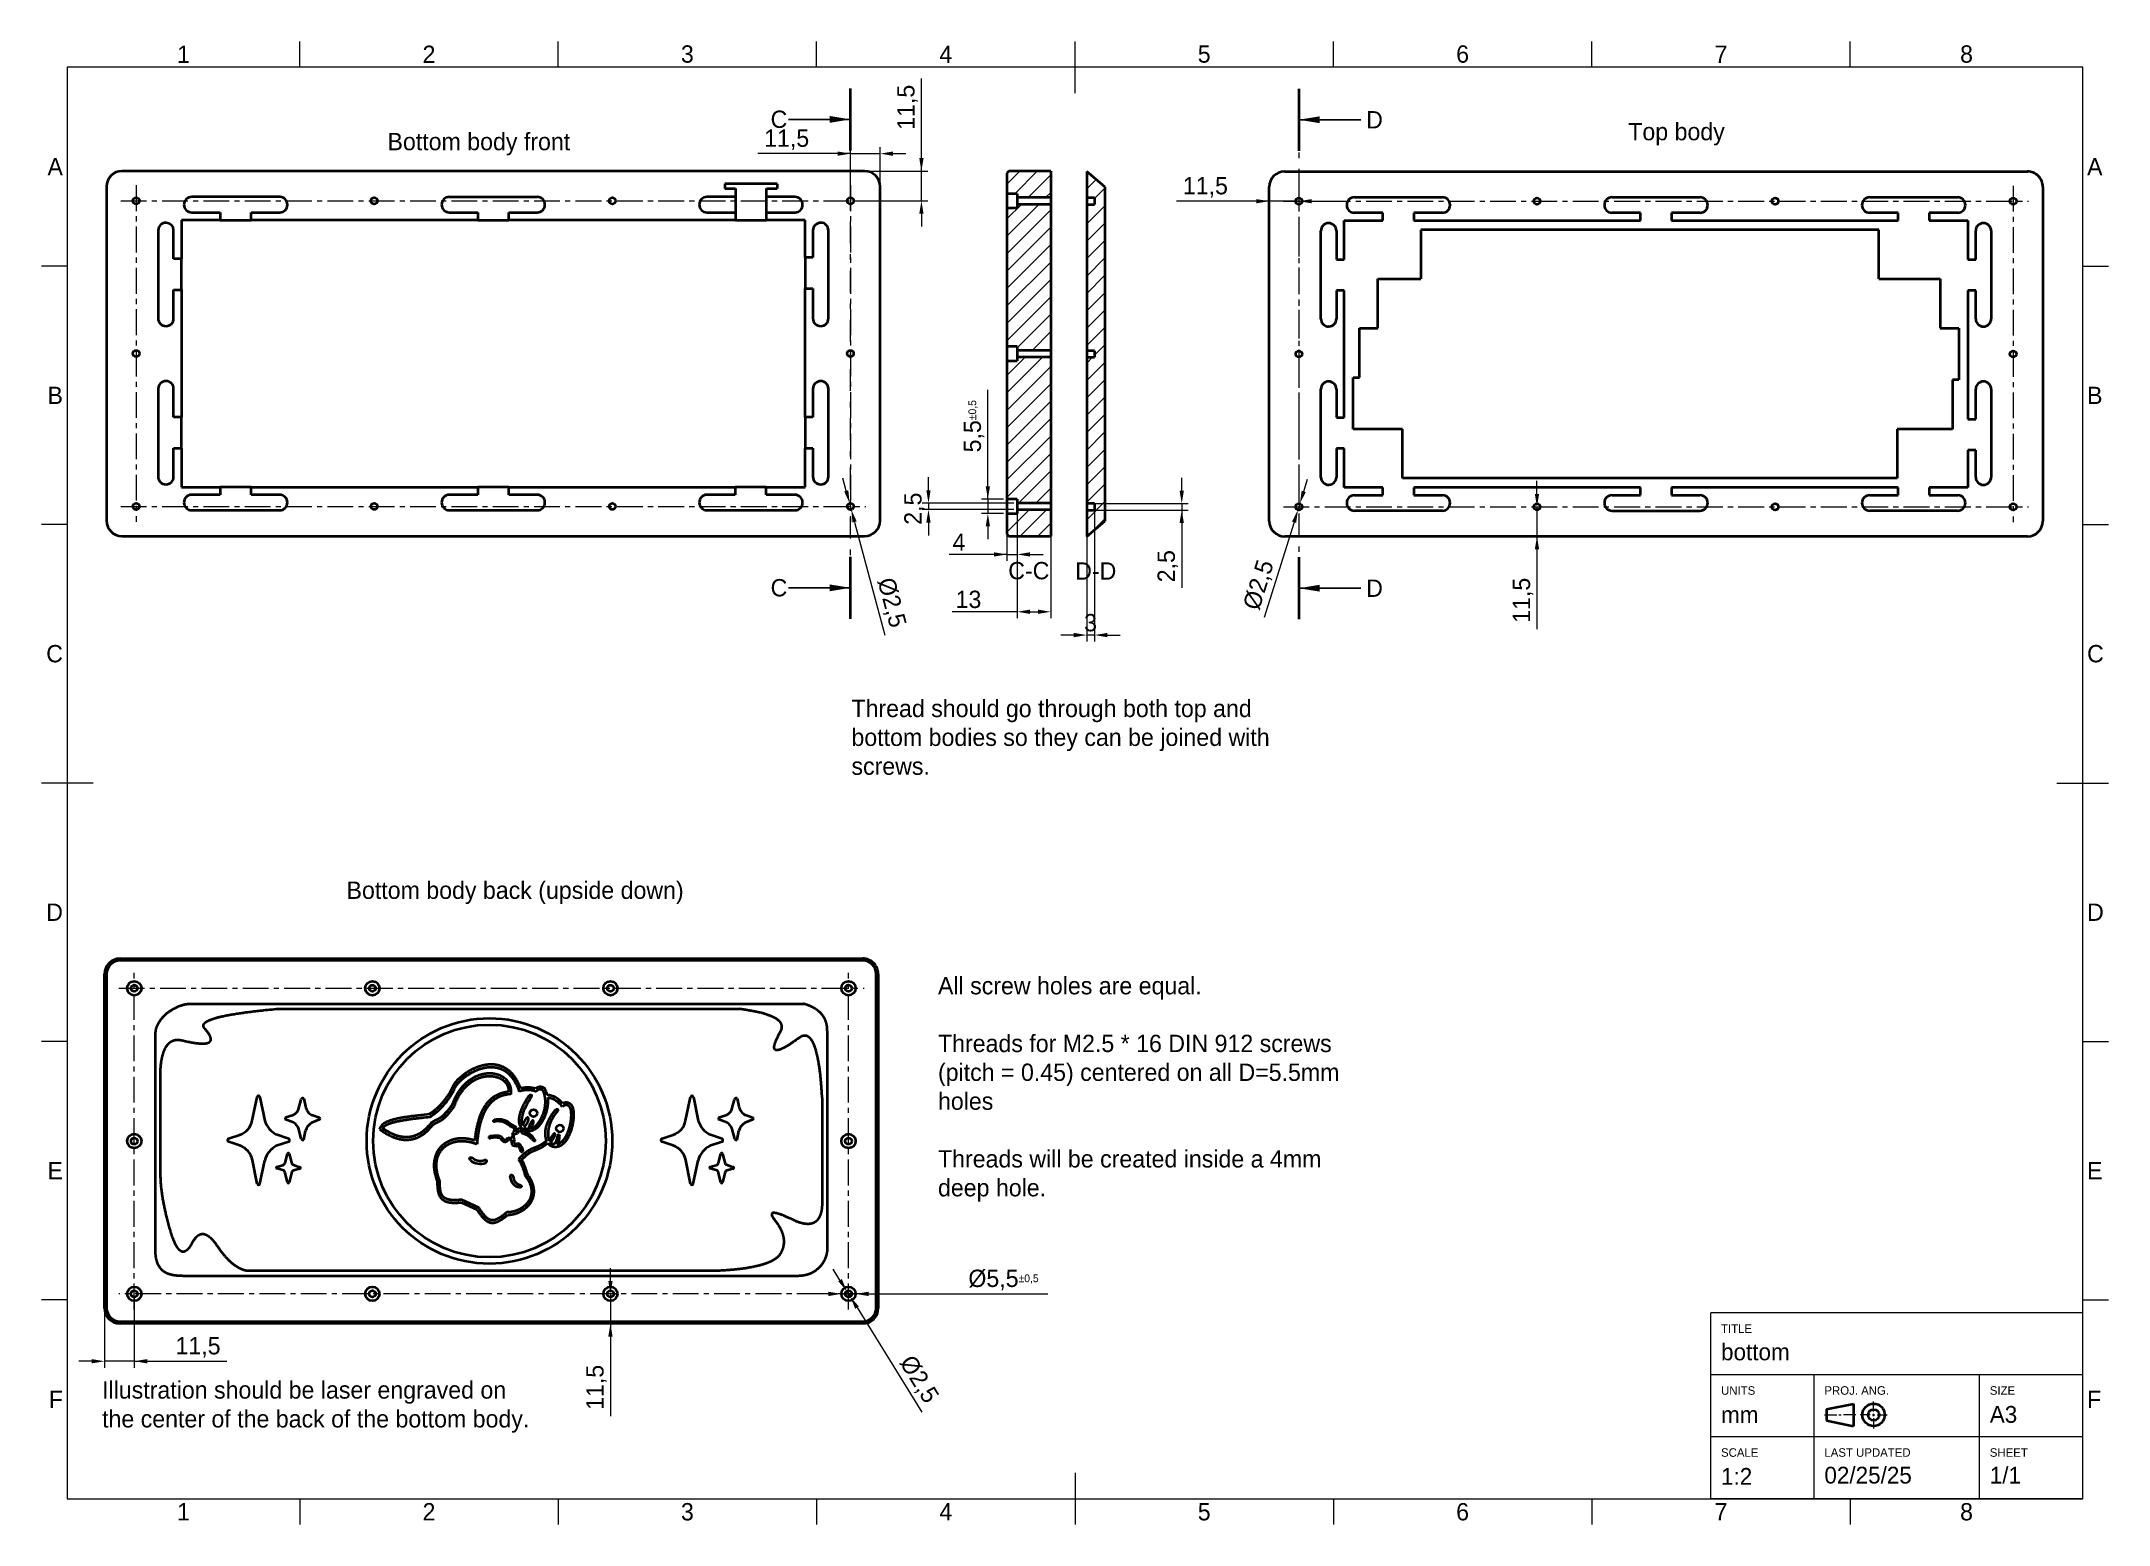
# Model space of a CAD drawing. Header units: millimetres. Extents: x 15 to 415, y 5 to 292.
import ezdxf

# ---------------------------------------------------------------- set-up
doc = ezdxf.new("R2010")
doc.units = ezdxf.units.MM
doc.linetypes.add('CenterLine', pattern=[8, 5, -1, 1, -1])
doc.linetypes.add('SectionLineISO', pattern=[13.758333, 4.233333, -2.116667, 1.058333, -2.116667, 4.233333])
for name, color, linetype in [('Annotations', 7, 'Continuous'), ('Border', 7, 'Continuous'), ('Geometries', 7, 'Continuous')]:
    doc.layers.add(name, color=color, linetype=linetype)
doc.styles.add('Shapr0', font='txt', dxfattribs={"height": 3.3495})
doc.styles.add('Shapr1', font='txt', dxfattribs={"height": 3.3495})
doc.styles.add('Shapr10', font='txt', dxfattribs={"height": 3.3495})
doc.styles.add('Shapr11', font='txt', dxfattribs={"height": 3.3495})
doc.styles.add('Shapr12', font='txt', dxfattribs={"height": 3.3495})
doc.styles.add('Shapr13', font='txt', dxfattribs={"height": 3.3495})
doc.styles.add('Shapr14', font='txt', dxfattribs={"height": 3.3495})
doc.styles.add('Shapr15', font='txt', dxfattribs={"height": 3.3495})
doc.styles.add('Shapr16', font='txt', dxfattribs={"height": 3.3495})
doc.styles.add('Shapr17', font='txt', dxfattribs={"height": 3.3495})
doc.styles.add('Shapr18', font='txt', dxfattribs={"height": 3.3495})
doc.styles.add('Shapr2', font='txt', dxfattribs={"height": 3.3495})
doc.styles.add('Shapr3', font='txt', dxfattribs={"height": 3.3495})
doc.styles.add('Shapr4', font='txt', dxfattribs={"height": 3.3495})
doc.styles.add('Shapr5', font='txt', dxfattribs={"height": 3.3495})
doc.styles.add('Shapr6', font='txt', dxfattribs={"height": 3.3495})
doc.styles.add('Shapr7', font='txt', dxfattribs={"height": 3.3495})
doc.styles.add('Shapr8', font='txt', dxfattribs={"height": 3.3495})
doc.styles.add('Shapr9', font='txt', dxfattribs={"height": 3.3495})
doc.dimstyles.new('ISO-25', dxfattribs={"dimtxt": 2.5, "dimasz": 2.5, "dimexe": 1.25, "dimexo": 0.625, "dimtad": 1, "dimtxsty": 'Standard', "dimcen": 2.5, "dimadec": 0, "dimazin": 0, "dimtfac": 1, "dimtmove": 0, "dimatfit": 3, "dimfxl": 1, "dimarcsym": 0})

msp = doc.modelspace()

# ---------------------------------------------------------------- texts
at = {"layer": 'Annotations', "linetype": 'Continuous', "lineweight": 15, "char_height": 2.512125, "width": 84.66672, "attachment_point": 1}
for s, insert in [('{\\fSF-Mono-Regular-Extended.ttf|b0|i0|c0|p0;\\H1.333333x;Top body}', (322.0483, 276.2087)), ('{\\fSF-Mono-Regular-Extended.ttf|b0|i0|c0|p0;\\H1.333333x;Bottom body front}', (81.9746, 274.2816)), ('{\\fSF-Mono-Regular-Extended.ttf|b0|i0|c0|p0;\\H1.333333x;Thread should go through both top and bottom bodies so they can be joined with screws.}', (171.7438, 164.603)), ('{\\fSF-Mono-Regular-Extended.ttf|b0|i0|c0|p0;\\H1.333333x;Bottom body back (upside down)}', (74.0513, 129.4264)), ('{\\fSF-Mono-Regular-Extended.ttf|b0|i0|c0|p0;\\H1.333333x;All screw holes are equal.\\P\\PThreads for M2.5 * 16 DIN 912 screws (pitch = 0.45) centered on all D=5.5mm holes\\P\\PThreads will be created inside a 4mm deep hole.}', (188.4885, 110.9558)), ('{\\fSF-Mono-Regular-Extended.ttf|b0|i0|c0|p0;\\H1.333333x;Illustration should be laser engraved on the center of the back of the bottom body.}', (26.7528, 32.736))]:
    msp.add_mtext(s, dxfattribs=dict(at, insert=insert))
at = {"layer": 'Annotations', "linetype": 'Continuous', "lineweight": 40, "char_height": 3.3495, "width": 1000, "attachment_point": 2}
for s, insert, style in [('C-C', (206.061, 191.2644), 'Shapr3'), ('D-D', (219.0127, 191.1894), 'Shapr5')]:
    msp.add_mtext(s, dxfattribs=dict(at, insert=insert, style=style))
at = {"layer": 'Border', "linetype": 'Continuous', "lineweight": 15, "char_height": 3.3495, "width": 3.3495, "style": 'Shapr0'}
for s, insert, attachment_point in [('1', (42.5, 287.8252), 8), ('2', (90, 287.8252), 8), ('3', (140, 287.8252), 8), ('4', (190, 287.8252), 8), ('5', (240, 287.8252), 8), ('6', (290, 287.8252), 8), ('7', (340, 287.8252), 8), ('8', (387.5, 287.8252), 8), ('A', (19.1747, 267.75), 6), ('A', (410.8252, 267.75), 4), ('B', (19.1747, 223.5), 6), ('B', (410.8252, 223.5), 4), ('C', (19.1747, 173.5), 6), ('C', (410.8252, 173.5), 4), ('D', (19.1747, 123.5), 6), ('D', (410.8252, 123.5), 4), ('E', (19.1747, 73.5), 6), ('E', (410.8252, 73.5), 4), ('F', (19.1747, 29.25), 6), ('F', (410.8252, 29.25), 4), ('1', (42.5, 9.1747), 2), ('2', (90, 9.1747), 2), ('3', (140, 9.1747), 2), ('4', (190, 9.1747), 2), ('5', (240, 9.1747), 2), ('6', (290, 9.1747), 2), ('7', (340, 9.1747), 2), ('8', (387.5, 9.1747), 2)]:
    msp.add_mtext(s, dxfattribs=dict(at, insert=insert, attachment_point=attachment_point))
at = {"layer": 'Border', "linetype": 'Continuous', "lineweight": 15, "attachment_point": 1}
for s, insert, char_height, style in [('TITLE', (340, 43.75), 1.65, 'Shapr6'), ('bottom', (340, 40.0521), 3.25, 'Shapr7'), ('UNITS', (340, 31.7828), 1.65, 'Shapr8'), ('PROJ. ANG.', (360, 31.7828), 1.65, 'Shapr11'), ('A3', (392, 27.9645), 3.25, 'Shapr13'), ('SIZE', (392, 31.7828), 1.65, 'Shapr12'), ('mm', (340, 27.9), 3.25, 'Shapr9'), ('SCALE', (340, 19.7828), 1.65, 'Shapr10'), ('1:2', (340, 15.9645), 3.25, 'Shapr14'), ('02/25/25', (360, 16.2043), 3.25, 'Shapr16'), ('LAST UPDATED', (360, 19.7828), 1.65, 'Shapr15'), ('SHEET', (392, 19.7828), 1.65, 'Shapr17'), ('1/1', (392, 16.2043), 3.25, 'Shapr18')]:
    msp.add_mtext(s, dxfattribs=dict(at, insert=insert, char_height=char_height, style=style))

# ---------------------------------------------------------------- blocks, each defined once
blk = doc.blocks.new('*D2')
at = {"layer": 'Annotations', "color": 0, "linetype": 'Continuous', "lineweight": 15}
for p, q in [((167.3, 49.65), (164.8, 49.65)), ((169.8, 49.65), (172.55, 49.65)), ((175.05, 49.65), (209.74, 49.65))]:
    blk.add_line(p, q, dxfattribs=at)
at = {"layer": 'Annotations', "color": 0}
for points in [[(167.3, 49.24), (167.3, 50.07), (169.8, 49.65)], [(175.05, 50.07), (175.05, 49.24), (172.55, 49.65)]]:
    blk.add_solid(points, dxfattribs=at)
at = {"layer": 'Defpoints', "color": 0}
for p in [(169.8, 49.65), (172.55, 49.65)]:
    blk.add_point(p, dxfattribs=at)
at = {"layer": 'Annotations', "color": 0, "lineweight": 15, "insert": (201.17, 52.35), "char_height": 3.3495, "attachment_point": 5, "style": 'Shapr1'}
blk.add_mtext('\\A1;%%c5,5{\\H1.500000;%%p0,5}', dxfattribs=at)
blk = doc.blocks.new('*D3')
at = {"layer": 'Annotations', "color": 0, "linetype": 'Continuous', "lineweight": 15}
for p, q in [((169.53, 52.31), (168.22, 54.43)), ((170.85, 50.18), (171.51, 49.12)), ((172.83, 47), (185.39, 26.74))]:
    blk.add_line(p, q, dxfattribs=at)
at = {"layer": 'Annotations', "color": 0}
for points in [[(169.18, 52.09), (169.89, 52.53), (170.85, 50.18)], [(173.18, 47.22), (172.47, 46.78), (171.51, 49.12)]]:
    blk.add_solid(points, dxfattribs=at)
at = {"layer": 'Defpoints', "color": 0}
for p in [(170.85, 50.18), (171.51, 49.12)]:
    blk.add_point(p, dxfattribs=at)
at = {"layer": 'Annotations', "color": 0, "lineweight": 15, "insert": (184.66, 33.02), "char_height": 3.349, "attachment_point": 5, "rotation": 301.7946, "style": 'Shapr1'}
blk.add_mtext('\\A1;%%c2,5', dxfattribs=at)
blk = doc.blocks.new('*D4')
at = {"layer": 'Annotations', "color": 0, "linetype": 'Continuous', "lineweight": 15}
for p, q in [((125.11, 52.15), (125.11, 54.65)), ((125.11, 49.65), (125.11, 43.9)), ((125.74, 49.65), (126.36, 49.65)), ((125.11, 43.9), (125.11, 26)), ((125.11, 41.4), (125.11, 38.9))]:
    blk.add_line(p, q, dxfattribs=at)
at = {"layer": 'Annotations', "color": 0}
for points in [[(124.7, 52.15), (125.53, 52.15), (125.11, 49.65)], [(125.53, 41.4), (124.7, 41.4), (125.11, 43.9)]]:
    blk.add_solid(points, dxfattribs=at)
at = {"layer": 'Defpoints', "color": 0}
for p in [(125.11, 49.65), (30.23, 43.9), (125.11, 43.9)]:
    blk.add_point(p, dxfattribs=at)
at = {"layer": 'Annotations', "color": 0, "lineweight": 15, "insert": (122.42, 31.56), "char_height": 3.349, "attachment_point": 5, "rotation": 90, "style": 'Shapr1'}
blk.add_mtext('\\A1;11,5', dxfattribs=at)
blk = doc.blocks.new('*D5')
at = {"layer": 'Annotations', "color": 0, "linetype": 'Continuous', "lineweight": 15}
for p, q in [((32.98, 49.03), (32.98, 35.37)), ((27.23, 46.28), (27.23, 35.37)), ((24.73, 36.62), (22.23, 36.62)), ((32.98, 36.62), (27.23, 36.62)), ((32.98, 36.62), (50.88, 36.62)), ((35.48, 36.62), (37.98, 36.62))]:
    blk.add_line(p, q, dxfattribs=at)
at = {"layer": 'Annotations', "color": 0}
for points in [[(24.73, 36.2), (24.73, 37.03), (27.23, 36.62)], [(35.48, 37.03), (35.48, 36.2), (32.98, 36.62)]]:
    blk.add_solid(points, dxfattribs=at)
at = {"layer": 'Defpoints', "color": 0}
for p in [(32.98, 49.65), (27.23, 46.9), (27.23, 36.62)]:
    blk.add_point(p, dxfattribs=at)
at = {"layer": 'Annotations', "color": 0, "lineweight": 15, "insert": (45.32, 39.31), "char_height": 3.349, "attachment_point": 5, "rotation": 0, "style": 'Shapr1'}
blk.add_mtext('\\A1;11,5', dxfattribs=at)
blk = doc.blocks.new('*D6')
at = {"layer": 'Annotations', "color": 0, "linetype": 'Continuous', "lineweight": 15}
for p, q in [((170.74, 205.04), (170.09, 207.46)), ((171.39, 202.63), (171.71, 201.42)), ((172.36, 199), (178.22, 177.12))]:
    blk.add_line(p, q, dxfattribs=at)
at = {"layer": 'Annotations', "color": 0}
for points in [[(170.34, 204.93), (171.14, 205.15), (171.39, 202.63)], [(172.76, 199.11), (171.95, 198.9), (171.71, 201.42)]]:
    blk.add_solid(points, dxfattribs=at)
at = {"layer": 'Defpoints', "color": 0}
for p in [(171.39, 202.63), (171.71, 201.42)]:
    blk.add_point(p, dxfattribs=at)
at = {"layer": 'Annotations', "color": 0, "lineweight": 15, "insert": (179.34, 183.35), "char_height": 3.349, "attachment_point": 5, "rotation": 285, "style": 'Shapr2'}
blk.add_mtext('\\A1;%%c2,5', dxfattribs=at)
blk = doc.blocks.new('*D7')
at = {"layer": 'Annotations', "color": 0, "linetype": 'Continuous', "lineweight": 15}
for p, q in [((185.28, 266.9), (185.28, 284.8)), ((185.28, 269.4), (185.28, 271.9)), ((174.92, 266.9), (186.53, 266.9)), ((185.28, 261.15), (185.28, 266.9)), ((172.17, 261.15), (186.53, 261.15)), ((185.28, 258.65), (185.28, 256.15))]:
    blk.add_line(p, q, dxfattribs=at)
at = {"layer": 'Annotations', "color": 0}
for points in [[(184.87, 269.4), (185.7, 269.4), (185.28, 266.9)], [(185.7, 258.65), (184.87, 258.65), (185.28, 261.15)]]:
    blk.add_solid(points, dxfattribs=at)
at = {"layer": 'Defpoints', "color": 0}
for p in [(174.3, 266.9), (185.28, 266.9), (171.55, 261.15)]:
    blk.add_point(p, dxfattribs=at)
at = {"layer": 'Annotations', "color": 0, "lineweight": 15, "insert": (182.59, 279.24), "char_height": 3.349, "attachment_point": 5, "rotation": 90, "style": 'Shapr2'}
blk.add_mtext('\\A1;11,5', dxfattribs=at)
blk = doc.blocks.new('*D8')
at = {"layer": 'Annotations', "color": 0, "linetype": 'Continuous', "lineweight": 15}
for p, q in [((171.55, 270.27), (153.65, 270.27)), ((169.05, 270.27), (166.55, 270.27)), ((171.55, 261.77), (171.55, 271.52)), ((171.55, 270.27), (177.3, 270.27)), ((177.3, 264.53), (177.3, 271.52)), ((179.8, 270.27), (182.3, 270.27))]:
    blk.add_line(p, q, dxfattribs=at)
at = {"layer": 'Annotations', "color": 0}
for points in [[(169.05, 269.85), (169.05, 270.69), (171.55, 270.27)], [(179.8, 270.69), (179.8, 269.85), (177.3, 270.27)]]:
    blk.add_solid(points, dxfattribs=at)
at = {"layer": 'Defpoints', "color": 0}
for p in [(177.3, 270.27), (171.55, 261.15), (177.3, 263.9)]:
    blk.add_point(p, dxfattribs=at)
at = {"layer": 'Annotations', "color": 0, "lineweight": 15, "insert": (159.21, 272.96), "char_height": 3.349, "attachment_point": 5, "rotation": 360, "style": 'Shapr2'}
blk.add_mtext('\\A1;11,5', dxfattribs=at)
blk = doc.blocks.new('*D9')
at = {"layer": 'Annotations', "color": 0, "linetype": 'Continuous', "lineweight": 15}
for p, q in [((198.14, 203.4), (198.14, 224.59)), ((198.14, 205.9), (198.14, 208.4)), ((201.19, 203.4), (196.89, 203.4)), ((201.19, 200.65), (196.89, 200.65)), ((198.14, 203.4), (198.14, 200.65)), ((198.14, 198.15), (198.14, 195.65))]:
    blk.add_line(p, q, dxfattribs=at)
at = {"layer": 'Annotations', "color": 0}
for points in [[(197.72, 205.9), (198.55, 205.9), (198.14, 203.4)], [(198.55, 198.15), (197.72, 198.15), (198.14, 200.65)]]:
    blk.add_solid(points, dxfattribs=at)
at = {"layer": 'Defpoints', "color": 0}
for p in [(198.14, 200.65), (201.81, 203.4), (201.81, 200.65)]:
    blk.add_point(p, dxfattribs=at)
at = {"layer": 'Annotations', "color": 0, "lineweight": 15, "insert": (195.44, 217.53), "char_height": 3.3495, "attachment_point": 5, "rotation": 90, "style": 'Shapr3'}
blk.add_mtext('\\A1;5,5{\\H1.500000;%%p0,5}', dxfattribs=at)
blk = doc.blocks.new('*D10')
at = {"layer": 'Annotations', "color": 0, "linetype": 'Continuous', "lineweight": 15}
for p, q in [((186.65, 205.15), (186.65, 207.65)), ((203.19, 202.65), (185.4, 202.65)), ((203.19, 201.4), (185.4, 201.4)), ((186.65, 202.65), (186.65, 201.4)), ((186.65, 198.9), (186.65, 196.4))]:
    blk.add_line(p, q, dxfattribs=at)
at = {"layer": 'Annotations', "color": 0}
for points in [[(186.23, 205.15), (187.06, 205.15), (186.65, 202.65)], [(187.06, 198.9), (186.23, 198.9), (186.65, 201.4)]]:
    blk.add_solid(points, dxfattribs=at)
at = {"layer": 'Defpoints', "color": 0}
for p in [(186.65, 201.4), (203.81, 202.65), (203.81, 201.4)]:
    blk.add_point(p, dxfattribs=at)
at = {"layer": 'Annotations', "color": 0, "lineweight": 15, "insert": (183.95, 201.58), "char_height": 3.349, "attachment_point": 5, "rotation": 90, "style": 'Shapr3'}
blk.add_mtext('\\A1;2,5', dxfattribs=at)
blk = doc.blocks.new('*D11')
at = {"layer": 'Annotations', "color": 0, "linetype": 'Continuous', "lineweight": 15}
for p, q in [((201.81, 200.02), (201.81, 191.48)), ((203.81, 200.02), (203.81, 191.48)), ((201.81, 192.73), (190.65, 192.73)), ((199.31, 192.73), (196.81, 192.73)), ((201.81, 192.73), (203.81, 192.73)), ((206.31, 192.73), (208.81, 192.73))]:
    blk.add_line(p, q, dxfattribs=at)
at = {"layer": 'Annotations', "color": 0}
for points in [[(199.31, 192.31), (199.31, 193.14), (201.81, 192.73)], [(206.31, 193.14), (206.31, 192.31), (203.81, 192.73)]]:
    blk.add_solid(points, dxfattribs=at)
at = {"layer": 'Defpoints', "color": 0}
for p in [(201.81, 200.65), (203.81, 200.65), (203.81, 192.73)]:
    blk.add_point(p, dxfattribs=at)
at = {"layer": 'Annotations', "color": 0, "lineweight": 15, "insert": (192.54, 195.1), "char_height": 3.349, "attachment_point": 5, "style": 'Shapr3'}
blk.add_mtext('\\A1;4', dxfattribs=at)
blk = doc.blocks.new('*D12')
at = {"layer": 'Annotations', "color": 0, "linetype": 'Continuous', "lineweight": 15}
for p, q in [((203.81, 200.77), (203.81, 180.38)), ((210.31, 200.77), (210.31, 180.38)), ((203.81, 181.63), (191.22, 181.63)), ((206.31, 181.63), (207.81, 181.63))]:
    blk.add_line(p, q, dxfattribs=at)
at = {"layer": 'Annotations', "color": 0}
for points in [[(206.31, 182.05), (206.31, 181.22), (203.81, 181.63)], [(207.81, 181.22), (207.81, 182.05), (210.31, 181.63)]]:
    blk.add_solid(points, dxfattribs=at)
at = {"layer": 'Defpoints', "color": 0}
for p in [(203.81, 201.4), (210.31, 201.4), (210.31, 181.63)]:
    blk.add_point(p, dxfattribs=at)
at = {"layer": 'Annotations', "color": 0, "lineweight": 15, "insert": (194.39, 184.01), "char_height": 3.349, "attachment_point": 5, "style": 'Shapr3'}
blk.add_mtext('\\A1;13', dxfattribs=at)
blk = doc.blocks.new('*D13')
at = {"layer": 'Annotations', "color": 0, "linetype": 'Continuous', "lineweight": 15}
for p, q in [((259.26, 204.92), (260, 207.31)), ((258.51, 202.54), (258.14, 201.34)), ((257.39, 198.96), (251.6, 180.5))]:
    blk.add_line(p, q, dxfattribs=at)
at = {"layer": 'Annotations', "color": 0}
for points in [[(258.86, 205.05), (259.65, 204.8), (258.51, 202.54)], [(257.79, 198.83), (256.99, 199.08), (258.14, 201.34)]]:
    blk.add_solid(points, dxfattribs=at)
at = {"layer": 'Defpoints', "color": 0}
for p in [(258.14, 201.34), (258.51, 202.54)]:
    blk.add_point(p, dxfattribs=at)
at = {"layer": 'Annotations', "color": 0, "lineweight": 15, "insert": (250.74, 186.77), "char_height": 3.349, "attachment_point": 5, "rotation": 72.5969, "style": 'Shapr4'}
blk.add_mtext('\\A1;%%c2,5', dxfattribs=at)
blk = doc.blocks.new('*D14')
at = {"layer": 'Annotations', "color": 0, "linetype": 'Continuous', "lineweight": 15}
for p, q in [((304.39, 204.44), (304.39, 206.94)), ((304.39, 201.94), (304.39, 196.19)), ((305.01, 201.94), (305.64, 201.94)), ((304.39, 196.19), (304.39, 178.29)), ((304.39, 193.69), (304.39, 191.19))]:
    blk.add_line(p, q, dxfattribs=at)
at = {"layer": 'Annotations', "color": 0}
for points in [[(303.97, 204.44), (304.8, 204.44), (304.39, 201.94)], [(304.8, 193.69), (303.97, 193.69), (304.39, 196.19)]]:
    blk.add_solid(points, dxfattribs=at)
at = {"layer": 'Defpoints', "color": 0}
for p in [(304.39, 201.94), (304.39, 196.19), (399.27, 196.19)]:
    blk.add_point(p, dxfattribs=at)
at = {"layer": 'Annotations', "color": 0, "lineweight": 15, "insert": (301.69, 183.85), "char_height": 3.349, "attachment_point": 5, "rotation": 90, "style": 'Shapr4'}
blk.add_mtext('\\A1;11,5', dxfattribs=at)
blk = doc.blocks.new('*D15')
at = {"layer": 'Annotations', "color": 0, "linetype": 'Continuous', "lineweight": 15}
for p, q in [((252.57, 261.07), (234.67, 261.07)), ((250.07, 261.07), (247.57, 261.07)), ((258.32, 261.07), (252.57, 261.07)), ((258.32, 260.44), (258.32, 259.82)), ((260.82, 261.07), (263.32, 261.07))]:
    blk.add_line(p, q, dxfattribs=at)
at = {"layer": 'Annotations', "color": 0}
for points in [[(250.07, 260.65), (250.07, 261.48), (252.57, 261.07)], [(260.82, 261.48), (260.82, 260.65), (258.32, 261.07)]]:
    blk.add_solid(points, dxfattribs=at)
at = {"layer": 'Defpoints', "color": 0}
for p in [(252.57, 261.07), (258.32, 261.07), (252.57, 199.19)]:
    blk.add_point(p, dxfattribs=at)
at = {"layer": 'Annotations', "color": 0, "lineweight": 15, "insert": (240.23, 263.76), "char_height": 3.349, "attachment_point": 5, "rotation": 0, "style": 'Shapr4'}
blk.add_mtext('\\A1;11,5', dxfattribs=at)
blk = doc.blocks.new('*D16')
at = {"layer": 'Annotations', "color": 0, "linetype": 'Continuous', "lineweight": 15}
for p, q in [((235.65, 205.07), (235.65, 207.57)), ((217.89, 202.57), (236.9, 202.57)), ((217.89, 201.32), (236.9, 201.32)), ((235.65, 202.57), (235.65, 201.32)), ((235.65, 201.32), (235.65, 186.24)), ((235.65, 198.82), (235.65, 196.32))]:
    blk.add_line(p, q, dxfattribs=at)
at = {"layer": 'Annotations', "color": 0}
for points in [[(235.23, 205.07), (236.07, 205.07), (235.65, 202.57)], [(236.07, 198.82), (235.23, 198.82), (235.65, 201.32)]]:
    blk.add_solid(points, dxfattribs=at)
at = {"layer": 'Defpoints', "color": 0}
for p in [(217.26, 202.57), (217.26, 201.32), (235.65, 201.32)]:
    blk.add_point(p, dxfattribs=at)
at = {"layer": 'Annotations', "color": 0, "lineweight": 15, "insert": (232.96, 190.45), "char_height": 3.349, "attachment_point": 5, "rotation": 90, "style": 'Shapr5'}
blk.add_mtext('\\A1;2,5', dxfattribs=at)
blk = doc.blocks.new('*D17')
at = {"layer": 'Annotations', "color": 0, "linetype": 'Continuous', "lineweight": 15}
for p, q in [((217.26, 201.94), (217.26, 175.87)), ((218.76, 201.94), (218.76, 175.87)), ((214.76, 177.12), (212.26, 177.12)), ((218.76, 177.12), (217.26, 177.12)), ((221.26, 177.12), (223.76, 177.12))]:
    blk.add_line(p, q, dxfattribs=at)
at = {"layer": 'Annotations', "color": 0}
for points in [[(214.76, 176.7), (214.76, 177.54), (217.26, 177.12)], [(221.26, 177.54), (221.26, 176.7), (218.76, 177.12)]]:
    blk.add_solid(points, dxfattribs=at)
at = {"layer": 'Defpoints', "color": 0}
for p in [(217.26, 202.57), (218.76, 202.57), (217.26, 177.12)]:
    blk.add_point(p, dxfattribs=at)
at = {"layer": 'Annotations', "color": 0, "lineweight": 15, "insert": (218.01, 179.5), "char_height": 3.349, "attachment_point": 5, "style": 'Shapr5'}
blk.add_mtext('\\A1;3', dxfattribs=at)
blk = doc.blocks.new('*U20')
at = {"layer": 'Border', "linetype": 'Continuous', "lineweight": 15}
for p, q in [((410, 46), (338, 46)), ((338, 10), (338, 46)), ((410, 10), (410, 46)), ((410, 34), (338, 34)), ((358, 10), (358, 34)), ((390, 10), (390, 34)), ((369.53, 26.88), (369.53, 28.83)), ((360, 26.23), (362.38, 26.23)), ((362.82, 26.23), (363.25, 26.23)), ((366.07, 26.23), (363.68, 26.23)), ((368.88, 26.23), (366.93, 26.23)), ((369.32, 26.23), (369.75, 26.23)), ((369.53, 26.02), (369.53, 26.45)), ((369.53, 25.58), (369.53, 23.63)), ((370.18, 26.23), (372.13, 26.23)), ((410, 22), (338, 22)), ((410, 10), (338, 10))]:
    blk.add_line(p, q, dxfattribs=at)
at = {"layer": 'Border', "linetype": 'Continuous', "lineweight": 40}
for p, q in [((360.43, 27.32), (365.63, 28.4)), ((365.63, 28.4), (365.63, 24.07)), ((360.43, 27.32), (360.43, 25.15)), ((360.43, 25.15), (365.63, 24.07))]:
    blk.add_line(p, q, dxfattribs=at)
for radius in [2.17, 1.08]:
    blk.add_circle((369.53, 26.23), radius, dxfattribs=at)
blk = doc.blocks.new('*U18')
at = {"layer": 'Annotations', "linetype": 'Continuous', "lineweight": 40}
for p, q in [((171.55, 270.9), (171.55, 282.9)), ((171.55, 180.26), (171.55, 192.26))]:
    blk.add_line(p, q, dxfattribs=at)
at = {"layer": 'Annotations', "linetype": 'SectionLineISO', "lineweight": 15, "flags": 128}
blk.add_lwpolyline([(171.55, 186.26), (171.55, 276.9)], dxfattribs=at)
at = {"layer": 'Annotations', "linetype": 'Continuous', "lineweight": -3, "char_height": 3.35, "width": 500, "attachment_point": 4, "style": 'Shapr2'}
for insert in [(156.1, 276.9), (156.1, 186.26)]:
    blk.add_mtext('C', dxfattribs=dict(at, insert=insert))
at = {"layer": 'Annotations', "linetype": 'Continuous', "lineweight": 15}
for points in [[(171.55, 276.9), (159.55, 276.9)], [(171.55, 186.26), (159.55, 186.26)]]:
    blk.add_leader(points, dimstyle='ISO-25', override={"dimasz": 4}, dxfattribs=at)
blk = doc.blocks.new('*U19')
at = {"layer": 'Annotations', "linetype": 'Continuous', "lineweight": 40}
for p, q in [((258.32, 282.83), (258.32, 270.83)), ((258.32, 192.19), (258.32, 180.19))]:
    blk.add_line(p, q, dxfattribs=at)
at = {"layer": 'Annotations', "linetype": 'SectionLineISO', "lineweight": 15, "flags": 128}
blk.add_lwpolyline([(258.32, 276.83), (258.32, 186.19)], dxfattribs=at)
at = {"layer": 'Annotations', "linetype": 'Continuous', "lineweight": -3, "char_height": 3.35, "width": 500, "attachment_point": 4, "style": 'Shapr4'}
for insert in [(271.33, 276.83), (271.33, 186.19)]:
    blk.add_mtext('D', dxfattribs=dict(at, insert=insert))
at = {"layer": 'Annotations', "linetype": 'Continuous', "lineweight": 15}
for points in [[(258.32, 276.83), (270.32, 276.83)], [(258.32, 186.19), (270.32, 186.19)]]:
    blk.add_leader(points, dimstyle='ISO-25', override={"dimasz": 4}, dxfattribs=at)

# ---------------------------------------------------------------- dimensions: what is measured, and where the dimension line sits
at = {"layer": 'Annotations', "linetype": 'Continuous', "lineweight": 15}
for base, p1, p2, angle, override, picture, middle in [((185.2841, 266.9009), (171.5486, 261.15), (174.298, 266.9009), 269.999995, {"dimscale": 1, "dimgap": 0.7, "dimdec": 2, "dimlfac": 2, "dimrnd": 0.01, "dimzin": 8, "dimdsep": 44, "dimtxsty": 'Shapr2', "dimse1": 0, "dimse2": 0, "dimadec": 2, "dimtol": 0, "dimlim": 0, "dimtp": 0, "dimtm": 0, "dimtfac": 0.6, "dimtdec": 8, "dimfrac": 2, "dimtolj": 1, "dimlwd": 15, "dimlwe": 15}, '*D7', (185.2841, 279.2379)), ((177.298, 270.2687), (171.5486, 261.15), (177.298, 263.9009), 179.999995, {"dimscale": 1, "dimgap": 0.7, "dimdec": 2, "dimlfac": 2, "dimrnd": 0.01, "dimzin": 8, "dimdsep": 44, "dimtxsty": 'Shapr2', "dimse1": 0, "dimse2": 0, "dimadec": 2, "dimtol": 0, "dimlim": 0, "dimtp": 0, "dimtm": 0, "dimtfac": 0.6, "dimtdec": 8, "dimfrac": 2, "dimtolj": 1, "dimlwd": 15, "dimlwe": 15}, '*D8', (159.2116, 270.2687)), ((252.5718, 261.0679), (258.3224, 261.0679), (252.5718, 199.1894), 180.000005, {"dimscale": 1, "dimgap": 0.7, "dimdec": 2, "dimlfac": 2, "dimrnd": 0.01, "dimzin": 8, "dimdsep": 44, "dimtxsty": 'Shapr4', "dimse1": 0, "dimse2": 1, "dimadec": 2, "dimtol": 0, "dimlim": 0, "dimtp": 0, "dimtm": 0, "dimtfac": 0.6, "dimtdec": 8, "dimfrac": 2, "dimtolj": 1, "dimlwd": 15, "dimlwe": 15}, '*D15', (240.2348, 261.0679)), ((198.1363, 200.6475), (201.811, 203.3975), (201.811, 200.6475), 90, {"dimscale": 1, "dimgap": 0.7, "dimdec": 2, "dimlfac": 2, "dimrnd": 0.01, "dimzin": 8, "dimdsep": 44, "dimtxsty": 'Shapr3', "dimse1": 0, "dimse2": 0, "dimadec": 2, "dimtol": 1, "dimlim": 0, "dimtp": 0.5, "dimtm": 0.5, "dimtfac": 0.6, "dimtdec": 8, "dimfrac": 2, "dimtolj": 1, "dimlwd": 15, "dimlwe": 15}, '*D9', (198.1363, 217.5307)), ((186.6464, 201.3975), (203.811, 202.6475), (203.811, 201.3975), 90, {"dimscale": 1, "dimgap": 0.7, "dimdec": 2, "dimlfac": 2, "dimrnd": 0.01, "dimzin": 8, "dimdsep": 44, "dimtxsty": 'Shapr3', "dimse1": 0, "dimse2": 0, "dimadec": 2, "dimtol": 0, "dimlim": 0, "dimtp": 0, "dimtm": 0, "dimtfac": 0.6, "dimtdec": 8, "dimfrac": 2, "dimtolj": 1, "dimlwd": 15, "dimlwe": 15}, '*D10', (186.6464, 201.5761)), ((235.6493, 201.3154), (217.2627, 202.5654), (217.2627, 201.3154), 90, {"dimscale": 1, "dimgap": 0.7, "dimdec": 2, "dimlfac": 2, "dimrnd": 0.01, "dimzin": 8, "dimdsep": 44, "dimtxsty": 'Shapr5', "dimse1": 0, "dimse2": 0, "dimadec": 2, "dimtol": 0, "dimlim": 0, "dimtp": 0, "dimtm": 0, "dimtfac": 0.6, "dimtdec": 8, "dimfrac": 2, "dimtolj": 1, "dimlwd": 15, "dimlwe": 15}, '*D16', (235.6493, 190.4489)), ((304.3882, 196.1894), (304.3882, 201.9404), (399.2693, 196.1895), 270.000005, {"dimscale": 1, "dimgap": 0.7, "dimdec": 2, "dimlfac": 2, "dimrnd": 0.01, "dimzin": 8, "dimdsep": 44, "dimtxsty": 'Shapr4', "dimse1": 0, "dimse2": 1, "dimadec": 2, "dimtol": 0, "dimlim": 0, "dimtp": 0, "dimtm": 0, "dimtfac": 0.6, "dimtdec": 8, "dimfrac": 2, "dimtolj": 1, "dimlwd": 15, "dimlwe": 15}, '*D14', (304.3882, 183.8525)), ((125.1133, 43.9012), (125.1133, 49.6521), (30.2311, 43.9011), 270.000005, {"dimscale": 1, "dimgap": 0.7, "dimdec": 2, "dimlfac": 2, "dimrnd": 0.01, "dimzin": 8, "dimdsep": 44, "dimtxsty": 'Shapr1', "dimse1": 0, "dimse2": 1, "dimadec": 2, "dimtol": 0, "dimlim": 0, "dimtp": 0, "dimtm": 0, "dimtfac": 0.6, "dimtdec": 8, "dimfrac": 2, "dimtolj": 1, "dimlwd": 15, "dimlwe": 15}, '*D4', (125.1133, 31.5642)), ((27.2311, 36.6159), (32.9817, 49.6521), (27.2311, 46.9011), 180.000005, {"dimscale": 1, "dimgap": 0.7, "dimdec": 2, "dimlfac": 2, "dimrnd": 0.01, "dimzin": 8, "dimdsep": 44, "dimtxsty": 'Shapr1', "dimse1": 0, "dimse2": 0, "dimadec": 2, "dimtol": 0, "dimlim": 0, "dimtp": 0, "dimtm": 0, "dimtfac": 0.6, "dimtdec": 8, "dimfrac": 2, "dimtolj": 1, "dimlwd": 15, "dimlwe": 15}, '*D5', (45.3186, 36.6159))]:
    dim = msp.add_linear_dim(base=base, p1=p1, p2=p2, angle=angle, dimstyle='ISO-25', override=override, dxfattribs=at)
    dim.commit()
    dim.dimension.update_dxf_attribs({"geometry": picture, "text_midpoint": middle, "dimtype": 160})
for p1, p2, override, picture, middle in [((171.3868, 202.6262), (171.7103, 201.4188), {"dimscale": 1, "dimgap": 0.7, "dimdec": 2, "dimlfac": 2, "dimrnd": 0.01, "dimzin": 8, "dimdsep": 44, "dimtxsty": 'Shapr2', "dimcen": 2.5, "dimadec": 2, "dimtol": 0, "dimlim": 0, "dimtp": 0, "dimtm": 0, "dimtfac": 0.6, "dimtdec": 8, "dimtofl": 1, "dimfrac": 2, "dimtolj": 1, "dimlwd": 15, "dimlwe": 15}, '*D6', (176.7384, 182.6537)), ((258.5093, 202.5368), (258.1354, 201.344), {"dimscale": 1, "dimgap": 0.7, "dimdec": 2, "dimlfac": 2, "dimrnd": 0.01, "dimzin": 8, "dimdsep": 44, "dimtxsty": 'Shapr4', "dimcen": 2.5, "dimadec": 2, "dimtol": 0, "dimlim": 0, "dimtp": 0, "dimtm": 0, "dimtfac": 0.6, "dimtdec": 8, "dimtofl": 1, "dimfrac": 2, "dimtolj": 1, "dimlwd": 15, "dimlwe": 15}, '*D13', (253.3132, 185.9593)), ((169.8042, 49.6521), (172.5542, 49.6521), {"dimscale": 1, "dimgap": 0.7, "dimdec": 2, "dimlfac": 2, "dimrnd": 0.01, "dimzin": 8, "dimdsep": 44, "dimtxsty": 'Shapr1', "dimcen": 2.5, "dimadec": 2, "dimtol": 1, "dimlim": 0, "dimtp": 0.5, "dimtm": 0.5, "dimtfac": 0.6, "dimtdec": 8, "dimtofl": 1, "dimfrac": 2, "dimtolj": 1, "dimlwd": 15, "dimlwe": 15}, '*D2', (201.1675, 49.6521)), ((170.8499, 50.1833), (171.5084, 49.1209), {"dimscale": 1, "dimgap": 0.7, "dimdec": 2, "dimlfac": 2, "dimrnd": 0.01, "dimzin": 8, "dimdsep": 44, "dimtxsty": 'Shapr1', "dimcen": 2.5, "dimadec": 2, "dimtol": 0, "dimlim": 0, "dimtp": 0, "dimtm": 0, "dimtfac": 0.6, "dimtdec": 8, "dimtofl": 1, "dimfrac": 2, "dimtolj": 1, "dimlwd": 15, "dimlwe": 15}, '*D3', (182.3691, 31.6007))]:
    dim = msp.add_diameter_dim_2p(p1=p1, p2=p2, dimstyle='ISO-25', override=override, dxfattribs=at)
    dim.commit()
    dim.dimension.update_dxf_attribs({"geometry": picture, "text_midpoint": middle, "dimtype": 163})
for base, p1, p2, override, picture, middle in [((203.811, 192.7258), (201.811, 200.6475), (203.811, 200.6475), {"dimscale": 1, "dimgap": 0.7, "dimdec": 2, "dimlfac": 2, "dimrnd": 0.01, "dimzin": 8, "dimdsep": 44, "dimtxsty": 'Shapr3', "dimse1": 0, "dimse2": 0, "dimadec": 2, "dimtol": 0, "dimlim": 0, "dimtp": 0, "dimtm": 0, "dimtfac": 0.6, "dimtdec": 8, "dimfrac": 2, "dimtolj": 1, "dimlwd": 15, "dimlwe": 15}, '*D11', (192.5439, 192.7258)), ((210.311, 181.6338), (203.811, 201.3975), (210.311, 201.3975), {"dimscale": 1, "dimgap": 0.7, "dimdec": 2, "dimlfac": 2, "dimrnd": 0.01, "dimzin": 8, "dimdsep": 44, "dimtxsty": 'Shapr3', "dimse1": 0, "dimse2": 0, "dimadec": 2, "dimtol": 0, "dimlim": 0, "dimtp": 0, "dimtm": 0, "dimtfac": 0.6, "dimtdec": 8, "dimfrac": 2, "dimtolj": 1, "dimlwd": 15, "dimlwe": 15}, '*D12', (194.3935, 181.6338)), ((217.2627, 177.1205), (218.7627, 202.5654), (217.2627, 202.5654), {"dimscale": 1, "dimgap": 0.7, "dimdec": 2, "dimlfac": 2, "dimrnd": 0.01, "dimzin": 8, "dimdsep": 44, "dimtxsty": 'Shapr5', "dimse1": 0, "dimse2": 0, "dimadec": 2, "dimtol": 0, "dimlim": 0, "dimtp": 0, "dimtm": 0, "dimtfac": 0.6, "dimtdec": 8, "dimfrac": 2, "dimtolj": 1, "dimlwd": 15, "dimlwe": 15}, '*D17', (218.0127, 177.1205))]:
    dim = msp.add_linear_dim(base=base, p1=p1, p2=p2, dimstyle='ISO-25', override=override, dxfattribs=at)
    dim.commit()
    dim.dimension.update_dxf_attribs({"geometry": picture, "text_midpoint": middle, "dimtype": 160})

# ---------------------------------------------------------------- hatches: boundary and pattern name
at = {"layer": 'Geometries', "linetype": 'Continuous', "lineweight": 15}
h = msp.add_hatch(dxfattribs=at)
h.set_pattern_fill('ANSI31', color=256, scale=0.75, style=0)
h.set_pattern_definition([(45, (206.061, 231.5827), (-1.6838, 1.6838), [])])
h.paths.add_polyline_path([(201.811, 203.3975), (201.811, 230.2112), (203.811, 230.2112), (203.811, 230.9612), (210.311, 230.9612), (210.311, 202.6475), (203.811, 202.6475), (203.811, 203.3975)], flags=0)
h.paths.add_polyline_path([(201.811, 232.9612), (201.811, 259.775), (203.811, 259.775), (203.811, 260.525), (210.311, 260.525), (210.311, 232.2112), (203.811, 232.2112), (203.811, 232.9612)], flags=0)
h.paths.add_polyline_path([(202.211, 196.2644), (201.811, 196.6644), (201.811, 200.6475), (203.811, 200.6475), (203.811, 201.3975), (210.311, 201.3975), (210.311, 196.2644)], flags=0)
h.paths.add_polyline_path([(201.811, 266.5009), (202.211, 266.9009), (210.311, 266.9009), (210.311, 261.775), (203.811, 261.775), (203.811, 262.525), (201.811, 262.525)], flags=0)
h = msp.add_hatch(dxfattribs=at)
h.set_pattern_fill('ANSI31', color=256, scale=0.75, style=0)
h.set_pattern_definition([(45, (219.0127, 231.5077), (-1.6838, 1.6838), [])])
h.paths.add_polyline_path([(217.2627, 266.8259), (220.7627, 263.8259), (220.7627, 199.1894), (217.2627, 196.1894), (217.2627, 201.3154), (218.7627, 201.3154), (218.7627, 202.5654), (217.2627, 202.5654), (217.2627, 230.8792), (218.7627, 230.8792), (218.7627, 232.1292), (217.2627, 232.1292), (217.2627, 260.4429), (218.7627, 260.4429), (218.7627, 261.6929), (217.2627, 261.6929)], flags=0)

# ---------------------------------------------------------------- linework, layer by layer
at = {"layer": 'Annotations', "linetype": 'CenterLine', "lineweight": 15}
for p, q in [((33.3511, 264.15), (33.3511, 199.0225)), ((171.5486, 264.15), (171.5486, 199.0225)), ((258.3224, 264.0679), (258.3224, 198.9404)), ((396.5199, 264.0679), (396.5199, 198.9404)), ((30.3511, 261.15), (174.5486, 261.15)), ((255.3224, 261.0679), (399.5199, 261.0679)), ((30.3511, 202.0225), (174.5486, 202.0225)), ((255.3224, 201.9404), (399.5199, 201.9404)), ((29.9817, 108.7796), (174.1792, 108.7796)), ((32.9817, 46.6521), (32.9817, 111.7796)), ((171.1792, 46.6521), (171.1792, 111.7796)), ((174.1792, 49.6521), (29.9817, 49.6521))]:
    msp.add_line(p, q, dxfattribs=at)
at = {"layer": 'Border', "linetype": 'Continuous', "lineweight": 15}
for p, q in [((65, 287), (65, 292)), ((115, 287), (115, 292)), ((165, 287), (165, 292)), ((215, 282), (215, 292)), ((265, 287), (265, 292)), ((315, 287), (315, 292)), ((365, 287), (365, 292)), ((410, 287), (20, 287)), ((20, 287), (20, 10)), ((410, 10), (410, 287)), ((20, 248.5), (15, 248.5)), ((410, 248.5), (415, 248.5)), ((20, 198.5), (15, 198.5)), ((410, 198.5), (415, 198.5)), ((25, 148.5), (15, 148.5)), ((405, 148.5), (415, 148.5)), ((20, 98.5), (15, 98.5)), ((410, 98.5), (415, 98.5)), ((20, 48.5), (15, 48.5)), ((410, 48.5), (415, 48.5)), ((215, 15), (215, 5)), ((20, 10), (410, 10)), ((65, 10), (65, 5)), ((115, 10), (115, 5)), ((165, 10), (165, 5)), ((265, 10), (265, 5)), ((315, 10), (315, 5)), ((365, 10), (365, 5))]:
    msp.add_line(p, q, dxfattribs=at)
at = {"layer": 'Geometries', "linetype": 'Continuous', "lineweight": 40}
for p, q in [((174.298, 266.9009), (30.6005, 266.9009)), ((157.3566, 264.4009), (147.2566, 264.4009)), ((147.2566, 264.4009), (147.2566, 263.5509)), ((157.3566, 264.4009), (157.3566, 263.5509)), ((202.211, 266.9009), (201.811, 266.5009)), ((201.811, 266.5009), (201.811, 262.525)), ((210.311, 266.9009), (202.211, 266.9009)), ((210.311, 266.9009), (210.311, 261.775)), ((220.7627, 263.8259), (217.2627, 266.8259)), ((217.2627, 266.8259), (217.2627, 261.6929)), ((255.5718, 266.8259), (399.2693, 266.826)), ((27.6005, 263.9009), (27.6005, 199.2644)), ((61.1389, 261.9009), (44.0891, 261.9009)), ((62.6005, 260.3662), (62.6005, 260.4009)), ((93.9406, 261.9009), (110.9429, 261.9009)), ((142.298, 260.4009), (142.298, 260.4003)), ((149.3066, 261.9009), (143.798, 261.9009)), ((147.2566, 263.5509), (149.3066, 263.5509)), ((149.3066, 263.5509), (149.3066, 261.9009)), ((149.3066, 261.9009), (149.3066, 258.9009)), ((155.3066, 263.5509), (157.3566, 263.5509)), ((155.3066, 261.9009), (155.3066, 263.5509)), ((160.7972, 261.9009), (155.3066, 261.9009)), ((155.3066, 258.9009), (155.3066, 261.9009)), ((177.298, 199.2644), (177.298, 263.9009)), ((201.811, 262.525), (201.811, 259.775)), ((203.811, 262.525), (201.811, 262.525)), ((203.811, 262.525), (203.811, 261.775)), ((210.311, 261.775), (203.811, 261.775)), ((203.811, 261.775), (203.811, 260.525)), ((203.811, 260.525), (210.311, 260.525)), ((203.811, 260.525), (203.811, 259.775)), ((210.311, 261.775), (210.311, 260.525)), ((210.311, 260.525), (210.311, 232.2112)), ((218.7627, 261.6929), (217.2627, 261.6929)), ((217.2627, 261.6929), (217.2627, 260.4429)), ((217.2627, 260.4429), (218.7627, 260.4429)), ((217.2627, 260.4429), (217.2627, 232.1292)), ((218.7627, 261.6929), (218.7627, 260.4429)), ((220.7627, 263.8259), (220.7627, 199.1894)), ((252.5718, 199.1894), (252.5718, 263.8259)), ((269.0723, 261.8259), (286.0908, 261.8259)), ((287.5718, 260.3448), (287.5718, 260.3259)), ((318.921, 261.8259), (335.9396, 261.8259)), ((368.7698, 261.8259), (385.7883, 261.8259)), ((402.2693, 263.826), (402.2693, 199.1895)), ((39.1809, 256.9009), (39.1156, 256.9009)), ((49.6091, 257.4055), (42.1005, 257.4055)), ((42.1005, 257.4055), (42.1005, 249.8929)), ((44.1006, 258.9009), (49.6091, 258.9009)), ((49.6091, 258.9009), (49.6091, 257.4055)), ((49.6091, 257.4055), (55.6091, 257.4055)), ((55.6091, 258.9009), (61.1353, 258.9009)), ((55.6091, 257.4055), (55.6091, 258.9009)), ((99.4579, 257.4055), (55.6091, 257.4055)), ((93.9414, 258.9009), (99.4579, 258.9009)), ((99.4579, 258.9009), (99.4579, 257.4055)), ((99.4579, 257.4055), (105.4579, 257.4055)), ((105.4579, 257.4055), (105.4579, 258.9009)), ((105.4579, 258.9009), (110.944, 258.9009)), ((149.3066, 257.4055), (105.4579, 257.4055)), ((110.944, 258.9009), (110.9467, 258.9009)), ((143.7967, 258.9009), (149.3066, 258.9009)), ((149.3066, 258.9009), (149.3066, 257.4055)), ((149.3066, 257.4055), (155.3066, 257.4055)), ((155.3066, 257.4055), (155.3066, 258.9009)), ((155.3066, 258.9009), (160.8417, 258.9009)), ((162.8001, 257.4055), (155.3066, 257.4055)), ((162.8001, 250.164), (162.8001, 257.4055)), ((201.811, 259.775), (203.811, 259.775)), ((201.811, 259.775), (201.811, 232.9612)), ((267.0718, 257.3259), (274.5468, 257.3259)), ((267.0718, 249.8217), (267.0718, 257.3259)), ((274.5468, 258.8259), (269.0397, 258.8259)), ((274.5468, 257.3259), (274.5468, 258.8259)), ((280.5468, 258.8259), (280.5468, 257.3259)), ((286.0928, 258.8259), (280.5468, 258.8259)), ((280.5468, 257.3259), (324.3956, 257.3259)), ((324.3956, 258.8259), (318.8884, 258.8259)), ((324.3956, 257.3259), (324.3956, 258.8259)), ((330.3956, 258.8259), (330.3956, 257.3259)), ((335.9415, 258.8259), (330.3956, 258.8259)), ((330.3956, 257.3259), (374.2443, 257.3259)), ((374.2443, 258.8259), (368.7372, 258.8259)), ((374.2443, 257.3259), (374.2443, 258.8259)), ((380.2443, 258.8259), (380.2443, 257.3259)), ((385.7903, 258.8259), (380.2443, 258.8259)), ((380.2443, 257.3259), (387.7693, 257.3259)), ((387.7693, 257.3259), (387.7693, 249.8153)), ((37.6005, 255.4901), (37.6005, 238.3915)), ((40.6005, 249.8929), (40.6005, 255.4813)), ((164.298, 255.4092), (164.298, 250.164)), ((167.298, 238.393), (167.298, 255.4085)), ((262.5718, 238.2791), (262.5718, 255.3259)), ((265.5718, 255.3256), (265.5718, 249.8217)), ((370.5098, 255.5578), (281.9283, 255.5578)), ((281.9283, 255.5578), (281.9283, 246.0295)), ((370.5098, 246.0342), (370.5098, 255.5578)), ((389.2693, 249.8153), (389.2693, 255.3265)), ((392.2693, 255.3245), (392.2693, 238.3259)), ((42.1005, 249.8929), (40.6005, 249.8929)), ((42.1005, 243.8929), (42.1005, 249.8929)), ((164.298, 250.164), (162.8001, 250.164)), ((162.8001, 250.164), (162.8001, 244.164)), ((265.5718, 249.8217), (267.0718, 249.8217)), ((387.7693, 249.8153), (389.2693, 249.8153)), ((162.8001, 244.164), (164.298, 244.164)), ((162.8001, 219.2751), (162.8001, 244.164)), ((164.298, 244.164), (164.298, 238.3922)), ((273.5945, 246.0295), (281.9283, 246.0295)), ((273.5945, 236.5082), (273.5945, 246.0295)), ((370.5098, 246.0342), (382.416, 246.0342)), ((382.416, 246.0342), (382.416, 236.5096)), ((40.6005, 238.3924), (40.6005, 243.8929)), ((40.6005, 243.8929), (42.1005, 243.8929)), ((42.1005, 243.8929), (42.1005, 219.2686)), ((265.5718, 243.8217), (265.5718, 238.2835)), ((267.0718, 243.8217), (265.5718, 243.8217)), ((267.0718, 219.1974), (267.0718, 243.8217)), ((387.7693, 243.8153), (387.7693, 218.9264)), ((389.2693, 243.8153), (387.7693, 243.8153)), ((389.2693, 238.3124), (389.2693, 243.8153)), ((264.1142, 236.8259), (264.0718, 236.8259)), ((270.0226, 236.5082), (273.5945, 236.5082)), ((270.0226, 226.9834), (270.0226, 236.5082)), ((382.416, 236.5096), (385.9881, 236.5096)), ((385.9881, 236.5096), (385.9881, 226.5096)), ((203.811, 232.9612), (201.811, 232.9612)), ((201.811, 232.9612), (201.811, 230.2112)), ((203.811, 232.9612), (203.811, 232.2112)), ((210.311, 232.2112), (203.811, 232.2112)), ((203.811, 232.2112), (203.811, 230.9612)), ((210.311, 232.2112), (210.311, 230.9612)), ((218.7627, 232.1292), (217.2627, 232.1292)), ((217.2627, 232.1292), (217.2627, 230.8792)), ((218.7627, 232.1292), (218.7627, 230.8792)), ((201.811, 230.2112), (201.811, 203.3975)), ((201.811, 230.2112), (203.811, 230.2112)), ((203.811, 230.9612), (210.311, 230.9612)), ((203.811, 230.9612), (203.811, 230.2112)), ((210.311, 230.9612), (210.311, 202.6475)), ((217.2627, 230.8792), (218.7627, 230.8792)), ((217.2627, 230.8792), (217.2627, 202.5654)), ((37.6005, 224.8112), (37.6005, 207.7645)), ((39.1429, 226.2645), (39.1005, 226.2645)), ((40.6005, 219.2686), (40.6005, 224.8069)), ((164.298, 224.778), (164.298, 219.2751)), ((167.298, 207.7658), (167.298, 224.7645)), ((262.5718, 207.6003), (262.5718, 224.6988)), ((265.5718, 224.698), (265.5718, 219.1974)), ((268.8318, 216.9834), (268.8318, 226.9834)), ((268.8318, 226.9834), (270.0226, 226.9834)), ((385.9881, 226.5096), (384.7976, 226.5096)), ((384.7976, 226.5096), (384.7976, 216.982)), ((389.2693, 218.9264), (389.2693, 224.6982)), ((392.2693, 224.6974), (392.2693, 207.6819)), ((42.1005, 219.2686), (40.6005, 219.2686)), ((42.1005, 213.2686), (42.1005, 219.2686)), ((164.298, 219.2751), (162.8001, 219.2751)), ((162.8001, 219.2751), (162.8001, 213.2751)), ((265.5718, 219.1974), (267.0718, 219.1974)), ((278.3554, 216.9834), (268.8318, 216.9834)), ((278.3554, 207.4639), (278.3554, 216.9834)), ((374.0843, 216.982), (374.0843, 207.4639)), ((384.7976, 216.982), (374.0843, 216.982)), ((387.7693, 218.9264), (389.2693, 218.9264)), ((40.6005, 207.7648), (40.6005, 213.2686)), ((40.6005, 213.2686), (42.1005, 213.2686)), ((42.1005, 213.2686), (42.1005, 205.763)), ((162.8001, 205.763), (162.8001, 213.2751)), ((162.8001, 213.2751), (164.298, 213.2751)), ((164.298, 213.2751), (164.298, 207.7639)), ((265.5718, 213.1974), (265.5718, 207.6091)), ((267.0718, 213.1974), (265.5718, 213.1974)), ((267.0718, 205.6894), (267.0718, 213.1974)), ((387.7693, 212.9264), (387.7693, 205.6894)), ((389.2693, 212.9264), (387.7693, 212.9264)), ((389.2693, 207.6812), (389.2693, 212.9264)), ((42.1005, 205.763), (49.5755, 205.763)), ((49.5755, 204.2645), (44.0684, 204.2645)), ((49.5755, 205.763), (49.5755, 204.2645)), ((55.5755, 205.763), (49.5755, 205.763)), ((55.5755, 204.2645), (55.5755, 205.763)), ((55.5755, 205.763), (99.4242, 205.763)), ((61.1214, 204.2645), (55.5755, 204.2645)), ((99.4242, 204.2645), (93.9171, 204.2645)), ((105.4242, 205.763), (99.4242, 205.763)), ((99.4242, 205.763), (99.4242, 204.2645)), ((105.4242, 204.2645), (105.4242, 205.763)), ((105.4242, 205.763), (149.273, 205.763)), ((110.9702, 204.2645), (105.4242, 204.2645)), ((149.273, 204.2645), (143.7659, 204.2645)), ((149.273, 205.763), (149.273, 204.2645)), ((155.273, 205.763), (149.273, 205.763)), ((155.273, 205.763), (162.8001, 205.763)), ((155.273, 204.2645), (155.273, 205.763)), ((160.8189, 204.2645), (155.273, 204.2645)), ((264.1522, 206.1894), (264.0869, 206.1894)), ((274.5804, 205.6894), (267.0718, 205.6894)), ((269.0719, 204.1894), (274.5804, 204.1894)), ((274.5804, 204.1894), (274.5804, 205.6894)), ((374.0843, 207.4639), (278.3554, 207.4639)), ((324.4292, 205.6894), (280.5804, 205.6894)), ((280.5804, 205.6894), (280.5804, 204.1894)), ((280.5804, 204.1894), (286.1066, 204.1894)), ((318.9127, 204.1894), (324.4292, 204.1894)), ((324.4292, 204.1894), (324.4292, 205.6894)), ((330.4292, 205.6894), (330.4292, 204.1894)), ((374.2779, 205.6894), (330.4292, 205.6894)), ((330.4292, 204.1894), (335.9153, 204.1894)), ((335.9153, 204.1894), (335.918, 204.1894)), ((368.768, 204.1894), (374.2779, 204.1894)), ((374.2779, 204.1894), (374.2779, 205.6894)), ((387.7693, 205.6894), (380.2779, 205.6894)), ((380.2779, 205.6894), (380.2779, 204.1894)), ((380.2779, 204.1894), (385.813, 204.1894)), ((44.101, 201.2645), (61.1195, 201.2645)), ((62.6005, 202.7455), (62.6005, 202.7645)), ((93.9497, 201.2645), (110.9683, 201.2645)), ((143.7985, 201.2645), (160.817, 201.2645)), ((203.811, 203.3975), (201.811, 203.3975)), ((201.811, 203.3975), (201.811, 200.6475)), ((201.811, 200.6475), (203.811, 200.6475)), ((201.811, 200.6475), (201.811, 196.6644)), ((203.811, 203.3975), (203.811, 202.6475)), ((210.311, 202.6475), (203.811, 202.6475)), ((203.811, 202.6475), (203.811, 201.3975)), ((203.811, 201.3975), (203.811, 200.6475)), ((203.811, 201.3975), (210.311, 201.3975)), ((210.311, 202.6475), (210.311, 201.3975)), ((210.311, 201.3975), (210.311, 199.2644)), ((217.2627, 202.5654), (217.2627, 201.3154)), ((218.7627, 202.5654), (217.2627, 202.5654)), ((217.2627, 201.3154), (218.7627, 201.3154)), ((217.2627, 201.3154), (217.2627, 196.1894)), ((218.7627, 202.5654), (218.7627, 201.3154)), ((286.1102, 201.1894), (269.0605, 201.1894)), ((287.5718, 202.7242), (287.5718, 202.6894)), ((318.9119, 201.1894), (335.9142, 201.1894)), ((367.2693, 202.6894), (367.2693, 202.6901)), ((385.7685, 201.1894), (368.7693, 201.1894)), ((30.6005, 196.2644), (174.298, 196.2644)), ((201.811, 196.6644), (202.211, 196.2644)), ((202.211, 196.2644), (210.311, 196.2644)), ((210.311, 199.2644), (210.311, 196.2644)), ((217.2627, 196.1894), (220.7627, 199.1894)), ((399.2693, 196.1895), (255.5718, 196.1894)), ((30.2311, 114.5376), (173.9286, 114.5377)), ((30.2311, 114.5376), (30.2311, 114.1376)), ((173.9286, 114.1377), (30.2311, 114.1376)), ((173.9286, 114.5377), (173.9286, 114.1377)), ((27.2311, 46.9011), (27.2311, 111.5376)), ((27.2311, 111.5376), (27.6311, 111.5376)), ((27.6311, 111.5376), (27.6311, 46.9011)), ((176.5286, 46.9012), (176.5286, 111.5377)), ((176.9286, 111.5377), (176.5286, 111.5377)), ((176.9286, 111.5377), (176.9286, 46.9012)), ((43.8335, 105.7789), (162.4538, 105.7789)), ((60.4683, 104.7789), (150.0047, 104.7789)), ((167.0785, 100.5739), (167.0785, 58.6782)), ((37.0785, 58.157), (37.0785, 99.7873)), ((38.0785, 72.7507), (38.0785, 93.2483)), ((55.8048, 83.1719), (56.7623, 87.7354)), ((57.3028, 87.7433), (58.2448, 83.1643)), ((62.3266, 83.8292), (63.7603, 84.3152)), ((64.7381, 85.3781), (65.2606, 87.2795)), ((65.7707, 87.4737), (66.1047, 85.8823)), ((68.8017, 83.7381), (67.3561, 84.2301)), ((139.6621, 83.1719), (140.6196, 87.7354)), ((141.1601, 87.7433), (142.1022, 83.1643)), ((146.184, 83.8292), (147.6176, 84.3152)), ((148.5954, 85.3781), (149.1179, 87.2795)), ((149.628, 87.4737), (149.962, 85.8823)), ((152.659, 83.7381), (151.2134, 84.2301)), ((166.0785, 87.5636), (166.0785, 67.4924)), ((51.2368, 79.6953), (53.4142, 80.4366)), ((62.8624, 79.6666), (60.4532, 80.5003)), ((63.8028, 82.7847), (62.2601, 83.3738)), ((65.303, 79.6322), (64.817, 81.503)), ((65.7709, 79.4743), (66.1292, 81.1993)), ((68.8079, 83.3797), (67.2771, 82.7238)), ((135.0941, 79.6953), (137.2715, 80.4366)), ((146.7197, 79.6666), (144.3105, 80.5003)), ((147.6601, 82.7847), (146.1174, 83.3738)), ((149.1604, 79.6322), (148.6743, 81.503)), ((149.6282, 79.4743), (149.9866, 81.1993)), ((152.6652, 83.3797), (151.1344, 82.7238)), ((53.4142, 78.375), (51.2601, 79.0623)), ((62.8624, 79.0875), (60.4608, 78.3074)), ((62.1658, 75.0277), (62.6292, 76.7806)), ((62.9534, 76.7806), (63.3781, 75.0508)), ((137.2715, 78.375), (135.1175, 79.0623)), ((146.7197, 79.0875), (144.3181, 78.3074)), ((146.0231, 75.0277), (146.4865, 76.7806)), ((146.8108, 76.7806), (147.2354, 75.0508)), ((56.7684, 70.9662), (55.8418, 75.5218)), ((57.2859, 70.9662), (58.2125, 75.4757)), ((61.7257, 73.5682), (60.5752, 73.8849)), ((60.5828, 74.2091), (61.7257, 74.5722)), ((62.6292, 71.2285), (62.1891, 73.0587)), ((63.3705, 73.0353), (62.9613, 71.2285)), ((64.961, 73.8615), (63.7951, 73.5528)), ((63.8106, 74.6028), (64.9534, 74.1937)), ((140.6258, 70.9662), (139.6992, 75.5218)), ((141.1432, 70.9662), (142.0698, 75.4757)), ((145.583, 73.5682), (144.4325, 73.8849)), ((144.4401, 74.2091), (145.583, 74.5722)), ((146.4865, 71.2285), (146.0464, 73.0587)), ((147.2278, 73.0353), (146.8186, 71.2285)), ((148.8183, 73.8615), (147.6524, 73.5528)), ((147.6679, 74.6028), (148.8108, 74.1937)), ((96.2717, 67.3628), (99.2593, 65.9755)), ((99.5964, 66.37), (96.3547, 67.8752)), ((161.3342, 53.106), (42.6027, 53.106)), ((145.7228, 54.106), (54.8514, 54.106)), ((27.6311, 46.9011), (27.2311, 46.9011)), ((30.2311, 44.3011), (173.9286, 44.3012)), ((30.2311, 44.3011), (30.2311, 43.9011)), ((173.9286, 44.3012), (173.9286, 43.9012)), ((176.5286, 46.9012), (176.9286, 46.9012)), ((173.9286, 43.9012), (30.2311, 43.9011))]:
    msp.add_line(p, q, dxfattribs=at)
at = {"layer": 'Geometries', "linetype": 'Continuous', "lineweight": 40, "flags": 128}
for points in [[(37.0785, 99.7873), (37.079, 99.854), (37.0806, 99.9207), (37.0832, 99.9874), (37.0868, 100.054), (37.0915, 100.1206), (37.0971, 100.1871), (37.1039, 100.2535), (37.1116, 100.3198), (37.1204, 100.3859), (37.1301, 100.4519), (37.1412, 100.5194), (37.1533, 100.5867), (37.1664, 100.6538), (37.1806, 100.7206), (37.1958, 100.7873), (37.2114, 100.8516), (37.2281, 100.9158), (37.2456, 100.9797), (37.2641, 101.0433), (37.2834, 101.1067), (37.3037, 101.1698), (37.3249, 101.2325), (37.3469, 101.295), (37.3701, 101.358), (37.3941, 101.4207), (37.419, 101.483), (37.4448, 101.545), (37.471, 101.6058), (37.498, 101.6663), (37.5258, 101.7265), (37.5544, 101.7862), (37.5837, 101.8457), (37.6137, 101.9047), (37.6445, 101.9634), (37.676, 102.0216), (37.7086, 102.0801), (37.7418, 102.1382), (37.7758, 102.1959), (37.8104, 102.2532), (37.8486, 102.3147), (37.8876, 102.3758), (37.9274, 102.4365), (37.9678, 102.4966), (38.009, 102.5562), (38.0509, 102.6154), (38.0935, 102.674), (38.1368, 102.7322), (38.1807, 102.7898), (38.2253, 102.847), (38.2711, 102.9044), (38.3176, 102.9614), (38.3647, 103.0178), (38.4124, 103.0737), (38.4607, 103.1291), (38.5211, 103.1966), (38.5823, 103.2634), (38.6443, 103.3294), (38.7072, 103.3946), (38.7709, 103.4591), (38.8353, 103.5227), (38.9006, 103.5856), (38.9665, 103.6476), (39.0339, 103.7095), (39.102, 103.7706), (39.1707, 103.8309), (39.2402, 103.8904), (39.3125, 103.9509), (39.3854, 104.0105), (39.4591, 104.0693), (39.5334, 104.1272), (39.6083, 104.1843), (39.6839, 104.2405), (39.7601, 104.2959), (39.837, 104.3504), (39.9144, 104.4041), (39.9924, 104.4569), (40.072, 104.5096), (40.1521, 104.5613), (40.2329, 104.6122), (40.3141, 104.6622), (40.396, 104.7113), (40.4769, 104.7586), (40.5583, 104.8051), (40.6402, 104.8507), (40.7226, 104.8955), (40.8055, 104.9393), (40.8888, 104.9822), (40.9727, 105.0242), (41.0569, 105.0654), (41.1416, 105.1055), (41.2268, 105.1448), (41.3134, 105.1835), (41.4005, 105.2213), (41.4879, 105.2581), (41.5758, 105.2938), (41.6641, 105.3285), (41.7493, 105.3609), (41.8349, 105.3923), (41.9208, 105.4226), (42.007, 105.452), (42.0936, 105.4803), (42.1806, 105.5075), (42.2678, 105.5337), (42.3554, 105.5587), (42.4264, 105.5781), (42.4976, 105.5967), (42.569, 105.6146), (42.6406, 105.6317), (42.7124, 105.6479), (42.7811, 105.6627), (42.8499, 105.6766), (42.9188, 105.6898), (42.9879, 105.7022), (43.0572, 105.7137), (43.1266, 105.7244), (43.1961, 105.7343), (43.2657, 105.7432), (43.3355, 105.7512), (43.4054, 105.7582), (43.4753, 105.7643), (43.5454, 105.7694), (43.6029, 105.7728), (43.6605, 105.7754), (43.7182, 105.7774), (43.7758, 105.7786), (43.8335, 105.7789)], [(38.0785, 93.2483), (38.0883, 93.3729), (38.0988, 93.4975), (38.1101, 93.622), (38.1222, 93.7464), (38.1352, 93.8708), (38.1489, 93.9952), (38.1636, 94.1194), (38.1792, 94.2435), (38.1947, 94.3599), (38.2111, 94.4762), (38.2283, 94.5924), (38.2465, 94.7084), (38.2657, 94.8243), (38.2824, 94.9208), (38.2999, 95.0171), (38.3181, 95.1133), (38.337, 95.2093), (38.3568, 95.3052), (38.3774, 95.4009), (38.3988, 95.4964), (38.4211, 95.5917), (38.4443, 95.6868), (38.4685, 95.7817), (38.4937, 95.8763), (38.5198, 95.9707), (38.5406, 96.0429), (38.5621, 96.115), (38.5842, 96.1869), (38.6069, 96.2586), (38.6304, 96.3302), (38.6547, 96.4015), (38.6796, 96.4726), (38.7054, 96.5434), (38.7319, 96.614), (38.7593, 96.6843), (38.7875, 96.7542), (38.8166, 96.8238), (38.8465, 96.893), (38.8774, 96.9618), (38.9092, 97.0302), (38.942, 97.0981), (38.969, 97.1521), (38.9966, 97.2057), (39.0249, 97.2591), (39.0539, 97.312), (39.0836, 97.3645), (39.115, 97.4183), (39.1472, 97.4716), (39.1802, 97.5244), (39.214, 97.5767), (39.2487, 97.6285), (39.2822, 97.6768), (39.3165, 97.7246), (39.3516, 97.7718), (39.3875, 97.8184), (39.4243, 97.8644), (39.4618, 97.9097), (39.5002, 97.9543), (39.5395, 97.9981), (39.5715, 98.0326), (39.604, 98.0666), (39.6372, 98.1001), (39.6708, 98.133), (39.7051, 98.1653), (39.7419, 98.1989), (39.7793, 98.2317), (39.8174, 98.2639), (39.8561, 98.2953), (39.8954, 98.3259), (39.9344, 98.3551), (39.974, 98.3836), (40.0141, 98.4112), (40.0548, 98.438), (40.0961, 98.464), (40.1379, 98.4891), (40.1802, 98.5134), (40.2229, 98.5368), (40.2662, 98.5592), (40.3099, 98.5808), (40.3541, 98.6014), (40.3987, 98.621), (40.447, 98.6411), (40.4956, 98.66), (40.5448, 98.6778), (40.5942, 98.6945), (40.6407, 98.7091), (40.6875, 98.7227), (40.7346, 98.7354), (40.7819, 98.7471), (40.8295, 98.7579), (40.8772, 98.7677), (40.9252, 98.7765), (40.9732, 98.7845), (41.0215, 98.7915), (41.0698, 98.7976), (41.1183, 98.8028), (41.1668, 98.8072), (41.2185, 98.8109), (41.2703, 98.8136), (41.3221, 98.8153), (41.3739, 98.8162), (41.4289, 98.8161), (41.4839, 98.8151), (41.5389, 98.813), (41.5938, 98.8101), (41.6486, 98.8062), (41.7038, 98.8014), (41.7589, 98.7957), (41.8139, 98.7892), (41.8688, 98.7818), (41.9235, 98.7736), (41.9778, 98.7647), (42.0319, 98.7551), (42.0859, 98.7448), (42.1397, 98.7337), (42.1934, 98.722), (42.2382, 98.7116), (42.2828, 98.701), (42.3275, 98.6902), (42.4615, 98.6583), (42.6397, 98.6166), (42.8182, 98.5757), (42.9969, 98.5357), (43.141, 98.5042), (43.2853, 98.4734), (43.4297, 98.4432), (43.5742, 98.4138), (43.7089, 98.387), (43.8438, 98.361), (43.9788, 98.3357), (44.1139, 98.3112), (44.2492, 98.2875), (44.3846, 98.2647), (44.5202, 98.2429), (44.6559, 98.222), (44.7646, 98.2061), (44.8734, 98.1909), (44.9824, 98.1764), (45.0914, 98.1628), (45.2005, 98.15), (45.2924, 98.14), (45.3842, 98.1307), (45.4762, 98.1221), (45.5682, 98.1143), (45.6603, 98.1074), (45.7525, 98.1013), (45.8439, 98.0962), (45.9354, 98.0922), (46.0269, 98.0892), (46.0956, 98.0877), (46.1642, 98.0869), (46.2329, 98.0869), (46.3016, 98.0876), (46.3703, 98.0892), (46.4389, 98.0918), (46.5075, 98.0952), (46.5761, 98.0998), (46.632, 98.1043), (46.6879, 98.1097), (46.7437, 98.1159), (46.7994, 98.1231), (46.8549, 98.1312), (46.9001, 98.1387), (46.9452, 98.1469), (46.9901, 98.1559), (47.0348, 98.1658), (47.0705, 98.1743), (47.106, 98.1836), (47.1413, 98.1934), (47.1764, 98.204), (47.2113, 98.2153), (47.241, 98.2257), (47.2706, 98.2366), (47.2999, 98.2482), (47.3291, 98.2606), (47.3579, 98.2736), (47.3864, 98.2874), (47.4135, 98.3015), (47.4402, 98.3163), (47.4664, 98.3319), (47.4921, 98.3483), (47.5177, 98.3659), (47.5425, 98.3843), (47.5588, 98.3972), (47.5747, 98.4106), (47.5903, 98.4243), (47.6052, 98.4382), (47.6196, 98.4525), (47.6336, 98.4672), (47.6473, 98.4825), (47.6605, 98.4981), (47.6732, 98.5142), (47.6857, 98.5312), (47.6976, 98.5485), (47.709, 98.5663), (47.7198, 98.5846), (47.73, 98.6033), (47.7395, 98.6223), (47.7505, 98.6467), (47.7605, 98.6716), (47.7694, 98.697), (47.7773, 98.7229), (47.7842, 98.7495), (47.79, 98.7765), (47.7948, 98.8038), (47.7985, 98.8313), (47.8009, 98.856), (47.8026, 98.8808), (47.8034, 98.9057), (47.8036, 98.9305), (47.8031, 98.9553), (47.8019, 98.9801), (47.8, 99.0049), (47.7976, 99.0296), (47.7932, 99.0641), (47.7878, 99.0985), (47.7814, 99.1327), (47.7748, 99.1633), (47.7676, 99.1938), (47.7596, 99.2242), (47.7511, 99.2545), (47.7419, 99.2846), (47.7322, 99.3145), (47.72, 99.3501), (47.707, 99.3855), (47.6934, 99.4206), (47.6792, 99.4555), (47.6644, 99.4901), (47.6443, 99.5349), (47.6234, 99.5794), (47.6018, 99.6235), (47.5794, 99.6673), (47.5557, 99.712), (47.5313, 99.7563), (47.5063, 99.8004), (47.4808, 99.8441), (47.4547, 99.8874), (47.4214, 99.9412), (47.3874, 99.9946), (47.3528, 100.0475), (47.3175, 100.1), (47.2817, 100.1521), (47.2453, 100.2038), (47.2085, 100.2552), (47.1711, 100.3062), (47.1192, 100.3757), (47.0666, 100.4445), (47.0132, 100.5128), (46.9606, 100.5787), (46.9075, 100.6442), (46.8538, 100.7092), (46.7996, 100.7738), (46.745, 100.8379), (46.6898, 100.9017), (46.6482, 100.9493), (46.6064, 100.9967), (46.5855, 101.0204), (46.5649, 101.0444), (46.5449, 101.0689), (46.5255, 101.0939), (46.5067, 101.1196), (46.4886, 101.1458), (46.4713, 101.1725), (46.4549, 101.1997), (46.4443, 101.2185), (46.4341, 101.2375), (46.4245, 101.2567), (46.4153, 101.2764), (46.4067, 101.2963), (46.3986, 101.3164), (46.3897, 101.3413), (46.3817, 101.3665), (46.3746, 101.3923), (46.3687, 101.4183), (46.3654, 101.4361), (46.3626, 101.4541), (46.3603, 101.4721), (46.3586, 101.4904), (46.3575, 101.5087), (46.3571, 101.5271), (46.3572, 101.5448), (46.3579, 101.5624), (46.3592, 101.58), (46.361, 101.5978), (46.3634, 101.6154), (46.3664, 101.633), (46.3701, 101.651), (46.3743, 101.6688), (46.3791, 101.6865), (46.3845, 101.7042), (46.3904, 101.7218), (46.3969, 101.7391), (46.4047, 101.7585), (46.4132, 101.7776), (46.4223, 101.7965), (46.432, 101.8152), (46.4422, 101.8336), (46.453, 101.8518), (46.4644, 101.87), (46.4763, 101.888), (46.4886, 101.9056), (46.508, 101.9316), (46.5282, 101.957), (46.5477, 101.9802), (46.568, 102.0028), (46.5887, 102.025), (46.61, 102.0466), (46.6318, 102.0677), (46.6596, 102.0935), (46.688, 102.1185), (46.717, 102.143), (46.7464, 102.1667), (46.7777, 102.191), (46.8095, 102.2146), (46.8417, 102.2377), (46.8743, 102.2602), (46.9141, 102.2867), (46.9544, 102.3125), (46.9951, 102.3377), (47.0362, 102.3622), (47.0777, 102.3862), (47.1196, 102.4096), (47.1618, 102.4326), (47.2043, 102.455), (47.2611, 102.484), (47.3183, 102.5122), (47.3759, 102.5398), (47.4338, 102.5666), (47.492, 102.5927), (47.5505, 102.6182), (47.621, 102.6481), (47.6917, 102.6772), (47.7628, 102.7055), (47.8342, 102.7332), (47.9058, 102.7602), (48.002, 102.7953), (48.0985, 102.8295), (48.1954, 102.8627), (48.2925, 102.895), (48.3894, 102.9263), (48.4865, 102.9568), (48.5838, 102.9866), (48.6813, 103.0157), (48.779, 103.0442), (48.8769, 103.072), (48.9946, 103.1047), (49.1125, 103.1365), (49.2305, 103.1676), (49.3488, 103.198), (49.4672, 103.2278), (49.6163, 103.2643), (49.7655, 103.2998), (49.915, 103.3345), (50.0646, 103.3683), (50.2435, 103.4076), (50.4226, 103.446), (50.6019, 103.4833), (50.7814, 103.5197), (50.9611, 103.5552), (51.141, 103.59), (51.3211, 103.6239), (51.5013, 103.6571), (51.6817, 103.6896), (51.8622, 103.7214), (52.1028, 103.7628), (52.3437, 103.8032), (52.5847, 103.8425), (52.8259, 103.8809), (53.0672, 103.9183), (53.3086, 103.955), (53.5501, 103.9908), (53.7918, 104.0258), (54.0336, 104.06), (54.2754, 104.0936), (54.5783, 104.1347), (54.8813, 104.1748), (55.1844, 104.2139), (55.4876, 104.2521), (55.7982, 104.2903), (56.109, 104.3277), (56.4198, 104.3643), (56.7307, 104.4001), (57.0418, 104.4351), (57.3529, 104.4694), (57.6641, 104.5031), (57.9754, 104.5361), (58.3906, 104.5791), (58.806, 104.621), (59.2214, 104.6619), (59.6369, 104.7018), (60.0526, 104.7408), (60.4683, 104.7789)], [(166.0785, 87.5636), (166.0662, 87.8029), (166.0532, 88.0422), (166.0398, 88.2815), (166.0257, 88.5207), (166.011, 88.7599), (165.9957, 88.9991), (165.9797, 89.2382), (165.9631, 89.4773), (165.9457, 89.7163), (165.9276, 89.9553), (165.9088, 90.1942), (165.8892, 90.4331), (165.8688, 90.6719), (165.8475, 90.9107), (165.8254, 91.1493), (165.8024, 91.3879), (165.7784, 91.6264), (165.7534, 91.8647), (165.7274, 92.103), (165.7003, 92.3411), (165.6778, 92.5316), (165.6546, 92.722), (165.6306, 92.9123), (165.6057, 93.1024), (165.58, 93.2925), (165.558, 93.4507), (165.5352, 93.6089), (165.5119, 93.767), (165.4878, 93.9249), (165.463, 94.0828), (165.4375, 94.2405), (165.4112, 94.3981), (165.3841, 94.5555), (165.3562, 94.7131), (165.3273, 94.8705), (165.2976, 95.0277), (165.2668, 95.1847), (165.2418, 95.3089), (165.2161, 95.4329), (165.1897, 95.5569), (165.1626, 95.6806), (165.1347, 95.8042), (165.1061, 95.9276), (165.0767, 96.0509), (165.0464, 96.1739), (165.0152, 96.297), (164.983, 96.4199), (164.9498, 96.5425), (164.9156, 96.6648), (164.8893, 96.7565), (164.8622, 96.848), (164.8345, 96.9393), (164.8062, 97.0304), (164.777, 97.1213), (164.7472, 97.2119), (164.7165, 97.3022), (164.6851, 97.3923), (164.6527, 97.4821), (164.6195, 97.5715), (164.5853, 97.6606), (164.5501, 97.7493), (164.5208, 97.8209), (164.4908, 97.8922), (164.46, 97.9631), (164.4285, 98.0337), (164.3961, 98.104), (164.3684, 98.1622), (164.3402, 98.2201), (164.3112, 98.2778), (164.2816, 98.335), (164.2513, 98.392), (164.2203, 98.4485), (164.1884, 98.5046), (164.1558, 98.5602), (164.1291, 98.6043), (164.1019, 98.6482), (164.074, 98.6916), (164.0456, 98.7347), (164.0166, 98.7773), (163.9859, 98.8209), (163.9546, 98.864), (163.9225, 98.9065), (163.8896, 98.9485), (163.856, 98.9898), (163.8268, 99.0245), (163.7969, 99.0586), (163.7664, 99.0921), (163.7353, 99.1251), (163.7036, 99.1575), (163.6711, 99.1892), (163.638, 99.2202), (163.6042, 99.2504), (163.5758, 99.2746), (163.547, 99.2983), (163.5177, 99.3213), (163.4878, 99.3438), (163.4575, 99.3655), (163.4271, 99.3863), (163.3962, 99.4063), (163.3647, 99.4257), (163.3329, 99.4442), (163.3005, 99.4618), (163.2677, 99.4787), (163.2344, 99.4946), (163.2007, 99.5096), (163.1722, 99.5214), (163.1434, 99.5325), (163.1144, 99.5429), (163.0851, 99.5526), (163.0556, 99.5615), (163.02, 99.5713), (162.9841, 99.5799), (162.948, 99.5874), (162.9116, 99.5938), (162.8751, 99.5991), (162.8385, 99.6033), (162.8017, 99.6064), (162.7648, 99.6083), (162.7335, 99.6091), (162.7021, 99.6091), (162.6708, 99.6083), (162.6394, 99.6068), (162.6082, 99.6045), (162.5798, 99.6018), (162.5515, 99.5985), (162.5233, 99.5946), (162.4951, 99.5901), (162.4669, 99.5851), (162.4389, 99.5795), (162.4055, 99.5721), (162.3722, 99.564), (162.3391, 99.5551), (162.3063, 99.5456), (162.2736, 99.5354), (162.2309, 99.521), (162.1886, 99.5056), (162.1467, 99.4892), (162.1052, 99.4718), (162.0652, 99.4541), (162.0256, 99.4355), (161.9864, 99.4162), (161.9475, 99.3962), (161.909, 99.3754), (161.8709, 99.354), (161.8331, 99.332), (161.7956, 99.3094), (161.7578, 99.2857), (161.7203, 99.2615), (161.6832, 99.2368), (161.6464, 99.2115), (161.6108, 99.1863), (161.5754, 99.1607), (161.5401, 99.1348), (161.4342, 99.0575), (161.3282, 98.9804), (161.2219, 98.9036), (161.0799, 98.8018), (160.9374, 98.7005), (160.7945, 98.5998), (160.6416, 98.4932), (160.4881, 98.3875), (160.334, 98.2826), (160.2252, 98.2094), (160.1161, 98.1367), (160.0067, 98.0646), (159.8968, 97.993), (159.7866, 97.9221), (159.676, 97.8518), (159.5649, 97.7822), (159.4533, 97.7134), (159.3637, 97.6589), (159.2737, 97.605), (159.1834, 97.5516), (159.0926, 97.499), (159.0015, 97.447), (158.9247, 97.404), (158.8475, 97.3615), (158.7701, 97.3196), (158.6922, 97.2785), (158.614, 97.238), (158.5354, 97.1983), (158.4766, 97.1693), (158.4175, 97.1408), (158.3582, 97.1129), (158.2986, 97.0856), (158.2388, 97.0588), (158.1786, 97.0328), (158.1181, 97.0075), (158.0572, 96.9831), (158.0083, 96.9641), (157.9591, 96.9458), (157.9097, 96.9282), (157.86, 96.9113), (157.8101, 96.8952), (157.767, 96.8821), (157.7237, 96.8697), (157.6802, 96.8581), (157.6363, 96.8473), (157.5922, 96.8374), (157.5479, 96.8286), (157.5172, 96.8232), (157.4863, 96.8184), (157.4554, 96.8142), (157.4243, 96.8108), (157.3929, 96.8081), (157.3614, 96.8062), (157.3299, 96.8053), (157.2984, 96.8054), (157.2738, 96.8063), (157.2493, 96.8079), (157.2248, 96.8103), (157.2005, 96.8135), (157.1758, 96.8178), (157.1513, 96.823), (157.135, 96.8271), (157.1189, 96.8318), (157.1029, 96.8369), (157.0871, 96.8427), (157.0714, 96.849), (157.0561, 96.8558), (157.041, 96.8633), (157.0258, 96.8716), (157.0111, 96.8805), (156.9967, 96.8901), (156.9827, 96.9002), (156.9696, 96.9108), (156.9569, 96.9219), (156.9448, 96.9336), (156.9332, 96.9458), (156.9218, 96.959), (156.911, 96.9726), (156.9008, 96.9868), (156.8912, 97.0013), (156.8809, 97.0186), (156.8713, 97.0364), (156.8625, 97.0548), (156.8545, 97.0735), (156.8471, 97.093), (156.8404, 97.1127), (156.8345, 97.1327), (156.8292, 97.1528), (156.8241, 97.1754), (156.8197, 97.198), (156.8161, 97.2208), (156.8131, 97.2439), (156.8107, 97.2671), (156.8089, 97.2903), (156.8074, 97.3187), (156.8067, 97.3472), (156.8066, 97.3757), (156.8072, 97.4041), (156.8084, 97.4326), (156.8108, 97.4687), (156.8139, 97.5049), (156.8178, 97.5409), (156.8225, 97.577), (156.8277, 97.613), (156.8336, 97.6489), (156.8413, 97.6917), (156.8498, 97.7344), (156.8589, 97.7769), (156.8686, 97.8193), (156.8789, 97.8616), (156.8925, 97.9142), (156.9069, 97.9666), (156.922, 98.0189), (156.9377, 98.0709), (156.9552, 98.1266), (156.9733, 98.1821), (156.9921, 98.2373), (157.0113, 98.2924), (157.038, 98.3662), (157.0656, 98.4398), (157.0939, 98.513), (157.123, 98.586), (157.1527, 98.6587), (157.1907, 98.7491), (157.2295, 98.8393), (157.2692, 98.929), (157.3096, 99.0185), (157.3506, 99.1076), (157.3923, 99.1964), (157.4346, 99.2849), (157.4775, 99.3732), (157.5363, 99.4922), (157.596, 99.6109), (157.6565, 99.7291), (157.7169, 99.8451), (157.7779, 99.9608), (157.8396, 100.0762), (157.9018, 100.1913), (157.9647, 100.306), (158.028, 100.4205), (158.0477, 100.4563), (158.0668, 100.4924), (158.0854, 100.5288), (158.1034, 100.5654), (158.1208, 100.6026), (158.1376, 100.64), (158.1536, 100.6778), (158.169, 100.7158), (158.1825, 100.7512), (158.1953, 100.7868), (158.2075, 100.8226), (158.2189, 100.8587), (158.2296, 100.8951), (158.2396, 100.9316), (158.2487, 100.9684), (158.257, 101.0053), (158.2645, 101.0425), (158.2711, 101.0798), (158.2768, 101.1172), (158.2815, 101.1548), (158.2849, 101.1874), (158.2875, 101.22), (158.2893, 101.2527), (158.2905, 101.2855), (158.2908, 101.3182), (158.2903, 101.356), (158.2887, 101.3938), (158.286, 101.4316), (158.2823, 101.4692), (158.2776, 101.5068), (158.2717, 101.5442), (158.2649, 101.5814), (158.2569, 101.6184), (158.2475, 101.657), (158.2369, 101.6954), (158.2251, 101.7335), (158.2123, 101.7712), (158.1992, 101.8067), (158.1851, 101.8418), (158.1701, 101.8766), (158.1542, 101.9109), (158.1375, 101.9448), (158.12, 101.9783), (158.1016, 102.0114), (158.0825, 102.044), (158.0619, 102.0775), (158.0405, 102.1105), (158.0183, 102.143), (157.9955, 102.175), (157.9723, 102.2061), (157.9486, 102.2368), (157.9242, 102.2669), (157.8993, 102.2967), (157.8738, 102.3259), (157.8413, 102.3618), (157.808, 102.3971), (157.7741, 102.4316), (157.7395, 102.4655), (157.7042, 102.4988), (157.6684, 102.5314), (157.6321, 102.5634), (157.5952, 102.5948), (157.5552, 102.6277), (157.5147, 102.66), (157.4737, 102.6917), (157.4322, 102.7227), (157.3805, 102.7603), (157.3281, 102.7969), (157.2752, 102.8327), (157.2217, 102.8677), (157.1678, 102.902), (157.1134, 102.9355), (157.0585, 102.9683), (157.0033, 103.0004), (156.9477, 103.0318), (156.8917, 103.0627), (156.8354, 103.0928), (156.7788, 103.1225), (156.7203, 103.1523), (156.6614, 103.1816), (156.6023, 103.2103), (156.5429, 103.2385), (156.4682, 103.2731), (156.3931, 103.3069), (156.3177, 103.3399), (156.2419, 103.3722), (156.1659, 103.4038), (156.0896, 103.4347), (155.9978, 103.471), (155.9056, 103.5063), (155.813, 103.5409), (155.7202, 103.5746), (155.6271, 103.6075), (155.5338, 103.6398), (155.4402, 103.6713), (155.3464, 103.7021), (155.2523, 103.7322), (155.1581, 103.7617), (155.0374, 103.7986), (154.9165, 103.8344), (154.7953, 103.8694), (154.6738, 103.9035), (154.5468, 103.9382), (154.4196, 103.972), (154.2921, 104.005), (154.1645, 104.0372), (154.0366, 104.0687), (153.8766, 104.107), (153.7163, 104.1441), (153.5557, 104.1803), (153.395, 104.2154), (153.2335, 104.2497), (153.0718, 104.2831), (152.9099, 104.3156), (152.7479, 104.3473), (152.5661, 104.3818), (152.3841, 104.4154), (152.202, 104.448), (152.0197, 104.4797), (151.8372, 104.5106), (151.6547, 104.5407), (151.472, 104.5699), (151.2891, 104.5984), (151.1062, 104.6262), (150.9231, 104.6532), (150.6937, 104.6862), (150.4642, 104.7181), (150.2345, 104.749), (150.0047, 104.7789)], [(167.0785, 100.5739), (167.078, 100.6573), (167.0764, 100.7406), (167.0737, 100.824), (167.07, 100.9072), (167.0661, 100.9738), (167.0616, 101.0404), (167.0563, 101.1069), (167.0502, 101.1733), (167.0434, 101.2396), (167.0357, 101.3067), (167.0272, 101.3737), (167.0178, 101.4405), (167.0077, 101.5073), (166.9967, 101.5739), (166.985, 101.6393), (166.9725, 101.7046), (166.9591, 101.7697), (166.9449, 101.8347), (166.9298, 101.8995), (166.9139, 101.9641), (166.8971, 102.0284), (166.8794, 102.0925), (166.8608, 102.1563), (166.8413, 102.2199), (166.8209, 102.2833), (166.7996, 102.3463), (166.7774, 102.409), (166.7543, 102.4713), (166.7302, 102.5332), (166.7053, 102.595), (166.6794, 102.6563), (166.6526, 102.7173), (166.6228, 102.7821), (166.592, 102.8465), (166.5602, 102.9104), (166.5272, 102.9738), (166.4932, 103.0368), (166.4582, 103.0992), (166.4259, 103.1546), (166.3928, 103.2096), (166.3589, 103.2642), (166.3241, 103.3183), (166.2885, 103.3719), (166.2521, 103.4249), (166.2151, 103.4773), (166.1773, 103.5292), (166.1387, 103.5806), (166.0993, 103.6314), (166.0592, 103.6817), (166.0184, 103.7314), (165.977, 103.7805), (165.9349, 103.8289), (165.8921, 103.8768), (165.8486, 103.9242), (165.8045, 103.9709), (165.7597, 104.0171), (165.7108, 104.0661), (165.6613, 104.1143), (165.6111, 104.1619), (165.5602, 104.2088), (165.5086, 104.2551), (165.4564, 104.3006), (165.4078, 104.3419), (165.3587, 104.3826), (165.3091, 104.4227), (165.259, 104.4623), (165.2083, 104.5013), (165.1573, 104.5398), (165.1057, 104.5776), (165.0538, 104.6149), (165.0016, 104.6516), (164.949, 104.6876), (164.896, 104.7231), (164.8426, 104.7581), (164.7707, 104.8039), (164.6983, 104.8487), (164.6253, 104.8926), (164.5518, 104.9354), (164.4778, 104.9774), (164.4033, 105.0184), (164.3282, 105.0585), (164.2526, 105.0978), (164.1766, 105.1361), (164.0947, 105.1763), (164.0123, 105.2155), (163.9295, 105.2537), (163.8462, 105.291), (163.7624, 105.3274), (163.6783, 105.3629), (163.5987, 105.3956), (163.5188, 105.4275), (163.4385, 105.4586), (163.358, 105.489), (163.2772, 105.5187), (163.1759, 105.5547), (163.0742, 105.5897), (162.9721, 105.6236), (162.8697, 105.6565), (162.7662, 105.6886), (162.6623, 105.7197), (162.5582, 105.7498), (162.4538, 105.7789)], [(105.8825, 88.3266), (105.8899, 88.3887), (105.8963, 88.4509), (105.9018, 88.5132), (105.9062, 88.5756), (105.9096, 88.638), (105.912, 88.7005), (105.9133, 88.7631), (105.9135, 88.8256), (105.9126, 88.8881), (105.9107, 88.9507), (105.9076, 89.0132), (105.9034, 89.0756), (105.899, 89.1278), (105.8938, 89.1799), (105.8878, 89.232), (105.881, 89.2839), (105.8733, 89.3358), (105.8653, 89.3851), (105.8564, 89.4344), (105.8468, 89.4835), (105.8364, 89.5325), (105.8253, 89.5813), (105.8134, 89.6299), (105.8007, 89.6783), (105.7873, 89.7265), (105.7731, 89.7745), (105.7581, 89.8223), (105.7424, 89.8698), (105.7259, 89.9171), (105.7086, 89.9641), (105.6906, 90.0108), (105.6718, 90.0571), (105.651, 90.1063), (105.6293, 90.155), (105.6068, 90.2034), (105.5834, 90.2513), (105.5592, 90.2989), (105.5349, 90.3448), (105.5098, 90.3903), (105.4839, 90.4353), (105.4573, 90.48), (105.43, 90.5241), (105.4019, 90.5678), (105.3731, 90.6111), (105.3436, 90.6538), (105.3134, 90.6961), (105.2825, 90.7379), (105.251, 90.7791), (105.2188, 90.8199), (105.1859, 90.8601), (105.1524, 90.8999), (105.1183, 90.939), (105.0811, 90.9803), (105.0433, 91.021), (105.0047, 91.0611), (104.9656, 91.1005), (104.9258, 91.1393), (104.8869, 91.176), (104.8474, 91.2121), (104.8074, 91.2476), (104.7669, 91.2825), (104.7259, 91.3168), (104.6844, 91.3505), (104.6423, 91.3835), (104.5998, 91.416), (104.5569, 91.4478), (104.5134, 91.479), (104.4586, 91.5172), (104.403, 91.5544), (104.3469, 91.5906), (104.2901, 91.6258), (104.2418, 91.6548), (104.193, 91.6831), (104.1439, 91.7108), (104.0943, 91.7377), (104.0445, 91.764), (103.9874, 91.793), (103.93, 91.8212), (103.8721, 91.8484), (103.8137, 91.8749), (103.7549, 91.9005), (103.6958, 91.9253), (103.6364, 91.9491), (103.5767, 91.9722), (103.5167, 91.9943), (103.4562, 92.0157), (103.3955, 92.0363), (103.3345, 92.056), (103.2734, 92.0749), (103.2119, 92.0929), (103.1502, 92.1102), (103.0883, 92.1266), (103.0262, 92.1423), (102.964, 92.1571), (102.8969, 92.1721), (102.8297, 92.1863), (102.7623, 92.1995), (102.6947, 92.2119), (102.6268, 92.2233), (102.5588, 92.2339), (102.4799, 92.2451), (102.4007, 92.2551), (102.3214, 92.2639), (102.2419, 92.2716), (102.1622, 92.2782), (102.0825, 92.2836), (102.0028, 92.2878), (101.9231, 92.291), (101.8434, 92.293), (101.7635, 92.2939), (101.6836, 92.2938), (101.6037, 92.2925), (101.5239, 92.2902), (101.4442, 92.2868), (101.3646, 92.2823), (101.2849, 92.2768), (101.2053, 92.2702), (101.1257, 92.2625), (101.0407, 92.2532), (100.9557, 92.2427), (100.8709, 92.2311), (100.7861, 92.2182), (100.7015, 92.2042), (100.6171, 92.1891), (100.5376, 92.1738), (100.4583, 92.1574), (100.3792, 92.1401), (100.3003, 92.1217), (100.2215, 92.1024), (100.1431, 92.0821), (100.0649, 92.0609), (99.9871, 92.0387), (99.9095, 92.0155), (99.8321, 91.9914), (99.755, 91.9664), (99.6782, 91.9404), (99.6019, 91.9136), (99.5258, 91.8858), (99.4501, 91.8571), (99.3747, 91.8275), (99.2995, 91.7971), (99.2248, 91.7657), (99.1464, 91.7317), (99.0685, 91.6968), (98.9909, 91.6609), (98.9138, 91.624), (98.837, 91.5862), (98.7607, 91.5475), (98.6987, 91.5152), (98.6371, 91.4822), (98.5757, 91.4487), (98.5147, 91.4146), (98.4539, 91.3798), (98.3934, 91.3445), (98.3333, 91.3086), (98.2735, 91.2721), (98.1945, 91.2226), (98.116, 91.1722), (98.0382, 91.1208), (97.961, 91.0684), (97.8844, 91.015), (97.8085, 90.9607), (97.7333, 90.9055), (97.6588, 90.8494), (97.585, 90.7925), (97.5118, 90.7346), (97.4393, 90.6758), (97.3674, 90.6162), (97.311, 90.5683), (97.2551, 90.52), (97.1996, 90.4711), (97.1445, 90.4218), (97.0717, 90.3551), (96.9997, 90.2876), (96.9285, 90.2192), (96.8718, 90.1635), (96.8157, 90.1073), (96.76, 90.0506), (96.7049, 89.9934), (96.6503, 89.9356), (96.5962, 89.8772), (96.5426, 89.8184), (96.4896, 89.7591), (96.4372, 89.6994), (96.3853, 89.6392), (96.3339, 89.5786), (96.2831, 89.5175), (96.2328, 89.4559), (96.183, 89.3939), (96.1338, 89.3314), (96.0851, 89.2685), (96.037, 89.2053), (95.9894, 89.1417), (95.9424, 89.0776), (95.8959, 89.0132), (95.8347, 88.9266), (95.7744, 88.8394), (95.7151, 88.7515), (95.669, 88.6818), (95.6235, 88.6118), (95.5786, 88.5413), (95.5343, 88.4705), (95.4905, 88.3993), (95.4474, 88.3277), (95.4047, 88.2558), (95.3627, 88.1835), (95.3092, 88.0897), (95.2568, 87.9954), (95.2052, 87.9005), (95.1546, 87.8052), (95.1049, 87.7093), (95.0562, 87.613), (95.0084, 87.5162), (94.9614, 87.419), (94.9154, 87.3214), (94.8703, 87.2233), (94.8261, 87.1248), (94.7828, 87.026), (94.7403, 86.9267), (94.6988, 86.8271), (94.6581, 86.7271), (94.6173, 86.6246), (94.5775, 86.5216), (94.5386, 86.4184), (94.5005, 86.3148), (94.4633, 86.2109)], [(107.7616, 89.4252), (107.7256, 89.5185), (107.6888, 89.6115), (107.6512, 89.7042), (107.6129, 89.7966), (107.5737, 89.8887), (107.5336, 89.9805), (107.4927, 90.072), (107.451, 90.1631), (107.4084, 90.2539), (107.3649, 90.3441), (107.3252, 90.4245), (107.2848, 90.5046), (107.2436, 90.5842), (107.2018, 90.6635), (107.1591, 90.7423), (107.1157, 90.8208), (107.0715, 90.8988), (107.0265, 90.9763), (106.9807, 91.0534), (106.9341, 91.13), (106.8863, 91.2069), (106.8375, 91.2832), (106.7879, 91.3589), (106.7375, 91.4341), (106.6861, 91.5087), (106.6434, 91.5693), (106.6002, 91.6295), (106.5563, 91.6892), (106.5118, 91.7485), (106.4667, 91.8073), (106.421, 91.8657), (106.3746, 91.9236), (106.3277, 91.9809), (106.2801, 92.0378), (106.2319, 92.0941), (106.1825, 92.1505), (106.1325, 92.2063), (106.0818, 92.2616), (106.0305, 92.3162), (105.9785, 92.3702), (105.9222, 92.4274), (105.8651, 92.4838), (105.8073, 92.5395), (105.7487, 92.5944), (105.6893, 92.6486), (105.6292, 92.702), (105.5685, 92.7545), (105.507, 92.8061), (105.4449, 92.8568), (105.3819, 92.9068), (105.3182, 92.9559), (105.2538, 93.004), (105.1889, 93.0511), (105.1232, 93.0973), (105.0569, 93.1425), (105.0066, 93.1758), (104.956, 93.2086), (104.905, 93.2407), (104.8536, 93.2723), (104.7981, 93.3056), (104.7422, 93.3381), (104.6859, 93.37), (104.6292, 93.4012), (104.572, 93.4317), (104.5144, 93.4615), (104.4564, 93.4906), (104.3981, 93.519), (104.3285, 93.5516), (104.2584, 93.5832), (104.1879, 93.6138), (104.1167, 93.6433), (104.0451, 93.6718), (103.9731, 93.6992), (103.9009, 93.7255), (103.8283, 93.7507), (103.7553, 93.7748), (103.6818, 93.7979), (103.608, 93.8199), (103.5338, 93.8408), (103.4595, 93.8606), (103.385, 93.8793), (103.3102, 93.897), (103.235, 93.9136), (103.1595, 93.9291), (103.0839, 93.9436), (103.0225, 93.9546), (102.9609, 93.9648), (102.8993, 93.9744), (102.8376, 93.9833), (102.7756, 93.9915), (102.7136, 93.999), (102.6515, 94.0058), (102.5893, 94.012), (102.5221, 94.0179), (102.4548, 94.023), (102.3875, 94.0274), (102.3202, 94.031), (102.2526, 94.0338), (102.1851, 94.0359), (102.1175, 94.0372), (102.0499, 94.0378), (101.9825, 94.0376), (101.915, 94.0367), (101.8476, 94.0351), (101.7802, 94.0328), (101.7127, 94.0297), (101.6453, 94.026), (101.5778, 94.0216), (101.5105, 94.0164), (101.4433, 94.0106), (101.3761, 94.0042), (101.3091, 93.997), (101.2421, 93.9893), (101.1527, 93.9779), (101.0636, 93.9654), (100.9745, 93.9517), (100.9031, 93.94), (100.8317, 93.9275), (100.7605, 93.9144), (100.6894, 93.9006), (100.6183, 93.8861), (100.5474, 93.8709), (100.4766, 93.8551), (100.406, 93.8387), (100.3115, 93.8156), (100.2173, 93.7915), (100.1234, 93.7662), (100.0298, 93.7399), (99.9365, 93.7126), (99.8435, 93.6842), (99.7509, 93.6548), (99.6585, 93.6244), (99.5665, 93.5931), (99.4748, 93.5607), (99.3835, 93.5274), (99.2925, 93.4932), (99.2001, 93.4573), (99.1081, 93.4205), (99.0164, 93.3827), (98.9251, 93.3441), (98.8301, 93.3027), (98.7354, 93.2602), (98.6412, 93.2169), (98.5474, 93.1725), (98.4541, 93.1273), (98.3613, 93.0811), (98.2689, 93.034), (98.1769, 92.986), (98.0854, 92.9371), (97.9945, 92.8874), (97.903, 92.8362), (97.8121, 92.7842), (97.7217, 92.7314), (97.6318, 92.6776), (97.5424, 92.623), (97.4544, 92.5682), (97.367, 92.5125), (97.28, 92.4559), (97.1936, 92.3986), (97.1077, 92.3405), (97.0223, 92.2816), (96.9375, 92.2219), (96.8533, 92.1614), (96.7696, 92.1001), (96.6866, 92.038), (96.6034, 91.9746), (96.5208, 91.9104), (96.4388, 91.8454), (96.3574, 91.7795), (96.2768, 91.7129), (96.2075, 91.6546), (96.1388, 91.5957), (96.0706, 91.5362), (96.003, 91.476), (95.9359, 91.4153), (95.8695, 91.3539), (95.8036, 91.2918), (95.7383, 91.2291), (95.6736, 91.1658), (95.6096, 91.1018), (95.5463, 91.0371), (95.4837, 90.9717), (95.4219, 90.9056), (95.3608, 90.8388), (95.3005, 90.7713), (95.2496, 90.7129), (95.1994, 90.654), (95.1498, 90.5945), (95.1009, 90.5344), (95.0528, 90.4736), (95.0055, 90.4121), (94.9668, 90.3604), (94.9288, 90.3082), (94.8915, 90.2555), (94.855, 90.2023), (94.8193, 90.1485), (94.7844, 90.0941), (94.7504, 90.0392), (94.7174, 89.9837), (94.6918, 89.9388), (94.6668, 89.8936), (94.6425, 89.8479), (94.6191, 89.8019), (94.5964, 89.7554), (94.5773, 89.7146), (94.5588, 89.6734), (94.5411, 89.632), (94.5241, 89.5901), (94.5078, 89.5479), (94.4922, 89.5055)], [(94.9545, 89.3111), (94.9671, 89.3472), (94.9805, 89.383), (94.9946, 89.4185), (95.0095, 89.4537), (95.0249, 89.4886), (95.0451, 89.5318), (95.0662, 89.5746), (95.088, 89.617), (95.1107, 89.659), (95.134, 89.7006), (95.1579, 89.7418), (95.1825, 89.7827), (95.2076, 89.8232), (95.235, 89.8661), (95.263, 89.9086), (95.2916, 89.9507), (95.3206, 89.9925), (95.3564, 90.0426), (95.3928, 90.0921), (95.4299, 90.1413), (95.4675, 90.1899), (95.5058, 90.2381), (95.5445, 90.2859), (95.5917, 90.3427), (95.6395, 90.3988), (95.6881, 90.4545), (95.7372, 90.5095), (95.787, 90.564), (95.8381, 90.6189), (95.8898, 90.6733), (95.9421, 90.7272), (95.9949, 90.7805), (96.0482, 90.8333), (96.1072, 90.8907), (96.1667, 90.9474), (96.2267, 91.0036), (96.2873, 91.0592), (96.3484, 91.1143), (96.4254, 91.1823), (96.5032, 91.2495), (96.5817, 91.3159), (96.6609, 91.3814), (96.7408, 91.4461), (96.8213, 91.51), (96.9025, 91.573), (96.9843, 91.6353), (97.0683, 91.6979), (97.1529, 91.7597), (97.2382, 91.8206), (97.324, 91.8807), (97.4144, 91.9427), (97.5055, 92.0037), (97.5972, 92.0639), (97.6895, 92.1231), (97.7824, 92.1813), (97.8759, 92.2386), (97.97, 92.2949), (98.0647, 92.3502), (98.1599, 92.4046), (98.2557, 92.458), (98.3368, 92.5022), (98.4183, 92.5456), (98.5002, 92.5883), (98.5825, 92.6303), (98.6651, 92.6715), (98.7482, 92.712), (98.8316, 92.7518), (98.9155, 92.7907), (98.9997, 92.8289), (99.0842, 92.8662), (99.1692, 92.9028), (99.2544, 92.9385), (99.3401, 92.9733), (99.426, 93.0073), (99.5123, 93.0405), (99.599, 93.0727), (99.686, 93.104), (99.7733, 93.1344), (99.8623, 93.1644), (99.9517, 93.1933), (100.0414, 93.2213), (100.1313, 93.2482), (100.2064, 93.2698), (100.2816, 93.2906), (100.3571, 93.3107), (100.4327, 93.3301), (100.5085, 93.3487), (100.5846, 93.3664), (100.6608, 93.3834), (100.7372, 93.3996), (100.8137, 93.415), (100.8904, 93.4295), (100.9682, 93.4434), (101.046, 93.4563), (101.1241, 93.4683), (101.2022, 93.4795), (101.2805, 93.4897), (101.3611, 93.4992), (101.4419, 93.5077), (101.5227, 93.5151), (101.6038, 93.5215), (101.685, 93.5269), (101.7662, 93.5312), (101.8473, 93.5343), (101.9285, 93.5364), (102.0097, 93.5373), (102.0707, 93.5372), (102.1317, 93.5365), (102.1927, 93.5351), (102.2537, 93.533), (102.3146, 93.5303), (102.3754, 93.5269), (102.4362, 93.5228), (102.4969, 93.518), (102.5577, 93.5125), (102.6184, 93.5063), (102.679, 93.4994), (102.7396, 93.4918), (102.8045, 93.4828), (102.8693, 93.473), (102.934, 93.4623), (102.9985, 93.4508), (103.063, 93.4384), (103.1274, 93.4252), (103.1915, 93.4111), (103.2555, 93.3961), (103.311, 93.3824), (103.3664, 93.368), (103.4216, 93.3529), (103.4766, 93.3372), (103.5315, 93.3208), (103.5862, 93.3037), (103.6407, 93.286), (103.695, 93.2676), (103.7489, 93.2485), (103.8026, 93.2289), (103.8561, 93.2085), (103.9093, 93.1875), (103.9624, 93.1659), (104.0152, 93.1435), (104.0677, 93.1205), (104.1199, 93.0969), (104.1718, 93.0727), (104.2233, 93.0479), (104.2745, 93.0224), (104.3254, 92.9963), (104.3761, 92.9696), (104.4265, 92.9422), (104.4765, 92.9142), (104.5262, 92.8856), (104.5803, 92.8535), (104.6341, 92.8207), (104.6874, 92.7872), (104.7402, 92.753), (104.7928, 92.7181), (104.8449, 92.6824), (104.8965, 92.6461), (104.9477, 92.6092), (105.0003, 92.5701), (105.0525, 92.5303), (105.1042, 92.4899), (105.1553, 92.4487), (105.2059, 92.407), (105.256, 92.3646), (105.3154, 92.3129), (105.374, 92.2604), (105.4318, 92.207), (105.4889, 92.1527), (105.5452, 92.0977), (105.6007, 92.0419), (105.6555, 91.9853), (105.7094, 91.928), (105.7626, 91.87), (105.8151, 91.8113), (105.8695, 91.7487), (105.9231, 91.6854), (105.9758, 91.6213), (106.0277, 91.5566), (106.0788, 91.4912), (106.1234, 91.4327), (106.1674, 91.3738), (106.2107, 91.3143), (106.2534, 91.2544), (106.2955, 91.1941), (106.3472, 91.1181), (106.398, 91.0415), (106.4478, 90.9642), (106.4967, 90.8863), (106.5446, 90.8079), (106.5917, 90.729), (106.6379, 90.6495), (106.6832, 90.5695), (106.7287, 90.487), (106.7733, 90.4041), (106.817, 90.3206), (106.8599, 90.2368), (106.905, 90.1461), (106.9492, 90.055), (106.9925, 89.9634), (107.0348, 89.8714), (107.0761, 89.7789), (107.1166, 89.6861), (107.1562, 89.5929), (107.195, 89.4993), (107.2329, 89.4054), (107.2699, 89.3112), (107.3065, 89.2157), (107.3422, 89.12), (107.3772, 89.0239), (107.4114, 88.9276), (107.4447, 88.831)], [(94.4922, 89.5055), (94.4359, 89.3938), (94.3787, 89.2827), (94.3206, 89.172), (94.2616, 89.0618), (94.2015, 88.952), (94.1405, 88.8427), (94.0786, 88.7339), (94.0157, 88.6257), (93.952, 88.5181), (93.8873, 88.4111), (93.8216, 88.3047), (93.755, 88.1989), (93.6875, 88.0937), (93.6189, 87.9891), (93.5495, 87.8852), (93.479, 87.7819), (93.4077, 87.6792), (93.3353, 87.5773), (93.262, 87.476), (93.1877, 87.3754), (93.1268, 87.2944), (93.0653, 87.2138), (93.0031, 87.1337), (92.9403, 87.0541), (92.8769, 86.975), (92.8023, 86.8836), (92.7269, 86.7929), (92.6507, 86.7028), (92.5736, 86.6135), (92.4957, 86.5249), (92.417, 86.4371), (92.3374, 86.3499), (92.2571, 86.2636), (92.1759, 86.1779), (92.094, 86.0931), (92.0112, 86.009), (91.9277, 85.9257), (91.8422, 85.842), (91.7559, 85.7592), (91.6688, 85.6771), (91.5809, 85.596), (91.4915, 85.5149), (91.4013, 85.4347), (91.3103, 85.3553), (91.2186, 85.2769), (91.1261, 85.1993), (91.0329, 85.1226), (90.939, 85.0468), (90.8443, 84.9719), (90.749, 84.8979), (90.653, 84.8247), (90.5562, 84.7525), (90.4588, 84.6812), (90.3594, 84.6098), (90.2592, 84.5393), (90.1584, 84.4698), (90.057, 84.4012)], [(90.2317, 83.9165), (90.3359, 83.9856), (90.4395, 84.0556), (90.5424, 84.1266), (90.6447, 84.1986), (90.7464, 84.2715), (90.8475, 84.3455), (90.9478, 84.4203), (91.0474, 84.4961), (91.1462, 84.5728), (91.2443, 84.6503), (91.3416, 84.7288), (91.4382, 84.8082), (91.534, 84.8886), (91.6291, 84.9698), (91.7233, 85.0519), (91.8168, 85.135), (91.9095, 85.2189), (92.0014, 85.3037), (92.0924, 85.3893), (92.1827, 85.4759), (92.2553, 85.5468), (92.3274, 85.6182), (92.3989, 85.6902), (92.4699, 85.7627), (92.5403, 85.8358), (92.6122, 85.9117), (92.6835, 85.9881), (92.7543, 86.0651), (92.8244, 86.1427), (92.8938, 86.2208), (92.9627, 86.2994), (93.0309, 86.3786), (93.0986, 86.4583), (93.1655, 86.5386), (93.2319, 86.6194), (93.2976, 86.7007), (93.3627, 86.7825), (93.4272, 86.8648), (93.491, 86.9476), (93.5542, 87.0309), (93.6177, 87.1159), (93.6805, 87.2015), (93.7427, 87.2875), (93.8042, 87.3741), (93.8651, 87.461), (93.9258, 87.5493), (93.9858, 87.6379), (94.0451, 87.7271), (94.1038, 87.8166), (94.1618, 87.9067), (94.2191, 87.9971), (94.2758, 88.088), (94.3317, 88.1793), (94.387, 88.271), (94.4417, 88.363), (94.4956, 88.4555), (94.5489, 88.5484), (94.6015, 88.6417), (94.6535, 88.7353), (94.7047, 88.8293), (94.7561, 88.925), (94.8067, 89.021), (94.8566, 89.1174), (94.9059, 89.2141), (94.9545, 89.3111)], [(94.9095, 85.9743), (94.9431, 86.0685), (94.9772, 86.1626), (95.0119, 86.2564), (95.0472, 86.3499), (95.0832, 86.4432), (95.1201, 86.5364), (95.1577, 86.6292), (95.196, 86.7217), (95.2352, 86.8139), (95.2753, 86.9057), (95.3185, 87.0024), (95.3627, 87.0986), (95.4077, 87.1945), (95.4537, 87.2899), (95.5006, 87.3849), (95.5484, 87.4794), (95.5971, 87.5734), (95.6468, 87.667), (95.6974, 87.76), (95.749, 87.8525), (95.8015, 87.9445), (95.855, 88.0359), (95.8992, 88.1098), (95.944, 88.1833), (95.9895, 88.2564), (96.0356, 88.3291), (96.0824, 88.4013), (96.1351, 88.4811), (96.1886, 88.5603), (96.243, 88.6389), (96.2981, 88.717), (96.3541, 88.7945), (96.4109, 88.8714), (96.4685, 88.9476), (96.5269, 89.0233), (96.5862, 89.0983), (96.6463, 89.1726), (96.7079, 89.2472), (96.7704, 89.321), (96.8337, 89.3941), (96.8979, 89.4664), (96.9629, 89.538), (97.0204, 89.6), (97.0786, 89.6613), (97.1374, 89.7221), (97.1968, 89.7822), (97.2569, 89.8417), (97.3176, 89.9005), (97.379, 89.9587), (97.441, 90.0162), (97.5036, 90.073), (97.5669, 90.1291), (97.6315, 90.1852), (97.6968, 90.2405), (97.7627, 90.2951), (97.8292, 90.3489), (97.8963, 90.4019), (97.9534, 90.4459), (98.0108, 90.4894), (98.0687, 90.5323), (98.127, 90.5746), (98.1859, 90.6164), (98.2451, 90.6576), (98.3048, 90.6982), (98.3649, 90.7382), (98.4253, 90.7775), (98.4861, 90.8162), (98.5473, 90.8542), (98.6089, 90.8916), (98.671, 90.9284), (98.7335, 90.9645), (98.7964, 91), (98.8596, 91.0348), (98.9231, 91.0689), (98.987, 91.1022), (99.0512, 91.1349), (99.1158, 91.1669), (99.1809, 91.1982), (99.2463, 91.2288), (99.312, 91.2587), (99.378, 91.2879), (99.4492, 91.3183), (99.5208, 91.3479), (99.5927, 91.3766), (99.6649, 91.4045), (99.7377, 91.4315), (99.8108, 91.4577), (99.8842, 91.4829), (99.9579, 91.5072), (100.032, 91.5307), (100.1063, 91.5532), (100.181, 91.5747), (100.2559, 91.5953), (100.3311, 91.615), (100.4065, 91.6337), (100.4822, 91.6514), (100.5581, 91.6681), (100.635, 91.684), (100.7121, 91.6988), (100.7894, 91.7127), (100.8669, 91.7254), (100.942, 91.7368), (101.0172, 91.7471), (101.0926, 91.7565), (101.168, 91.7648), (101.2436, 91.7721), (101.3193, 91.7784), (101.395, 91.7836), (101.4708, 91.7878), (101.5476, 91.7909), (101.6244, 91.7929), (101.7013, 91.7939), (101.7781, 91.7937), (101.8471, 91.7926), (101.9161, 91.7906), (101.9851, 91.7877), (102.0541, 91.7838), (102.1231, 91.779), (102.1919, 91.7733), (102.2606, 91.7666), (102.3292, 91.759), (102.3977, 91.7504), (102.4662, 91.7409), (102.5345, 91.7304), (102.6027, 91.7189), (102.6706, 91.7064), (102.7383, 91.693), (102.8058, 91.6785), (102.8732, 91.663), (102.9404, 91.6465), (103.0073, 91.629), (103.0609, 91.6141), (103.1144, 91.5986), (103.1677, 91.5823), (103.2208, 91.5654), (103.2738, 91.5478), (103.3265, 91.5294), (103.3791, 91.5104), (103.4313, 91.4906), (103.4828, 91.4704), (103.5339, 91.4494), (103.5848, 91.4277), (103.6354, 91.4053), (103.6856, 91.3822), (103.7356, 91.3584), (103.7851, 91.3338), (103.8343, 91.3086), (103.8831, 91.2825), (103.9315, 91.2558), (103.9795, 91.2283), (104.0271, 91.2), (104.0742, 91.171), (104.1208, 91.1412), (104.167, 91.1107), (104.2072, 91.0832), (104.247, 91.055), (104.2864, 91.0263), (104.3254, 90.9969), (104.364, 90.9669), (104.4021, 90.9363), (104.4464, 90.8995), (104.49, 90.8617), (104.5329, 90.8232), (104.575, 90.7838), (104.6163, 90.7436), (104.6568, 90.7026), (104.6965, 90.6608), (104.7353, 90.6181), (104.7657, 90.5835), (104.7955, 90.5483), (104.8248, 90.5126), (104.8534, 90.4764), (104.8814, 90.4398), (104.9107, 90.4001), (104.9392, 90.36), (104.9669, 90.3192), (104.9939, 90.278), (105.0202, 90.2363), (105.044, 90.1969), (105.0672, 90.157), (105.0897, 90.1167), (105.1115, 90.076), (105.1325, 90.035), (105.1528, 89.9935), (105.1724, 89.9518), (105.1913, 89.9097), (105.2094, 89.8672), (105.2267, 89.8245), (105.2433, 89.7814), (105.2591, 89.7381), (105.2742, 89.6945), (105.2884, 89.6506), (105.3019, 89.6065), (105.3156, 89.5585), (105.3283, 89.5102), (105.3402, 89.4617), (105.3511, 89.4129), (105.3611, 89.364), (105.3703, 89.3145), (105.3786, 89.2648), (105.3859, 89.215), (105.3924, 89.1651), (105.3979, 89.1151), (105.4026, 89.0649), (105.4064, 89.0147), (105.4094, 88.9645), (105.4115, 88.9132), (105.4128, 88.8618), (105.4132, 88.8104), (105.4128, 88.7591)], [(105.4128, 88.7591), (105.303, 88.742), (105.1933, 88.7244), (105.0837, 88.7061), (105.0016, 88.6917), (104.9196, 88.6767), (104.8378, 88.6611), (104.7561, 88.6447), (104.6743, 88.6275), (104.5927, 88.6095), (104.5112, 88.5906), (104.43, 88.5709), (104.3493, 88.5502), (104.2687, 88.5287), (104.1885, 88.5061), (104.1085, 88.4826), (104.0288, 88.458), (103.9495, 88.4324), (103.8705, 88.4058), (103.7919, 88.3781), (103.7286, 88.3549), (103.6655, 88.3311), (103.6028, 88.3065), (103.5403, 88.2812), (103.4781, 88.2552), (103.4057, 88.2238), (103.3337, 88.1915), (103.2622, 88.1582), (103.1911, 88.1239), (103.1205, 88.0887), (103.0504, 88.0524), (102.9808, 88.0153), (102.9118, 87.9771), (102.8424, 87.9375), (102.7736, 87.897), (102.7054, 87.8554), (102.6377, 87.8129), (102.5715, 87.77), (102.5059, 87.7262), (102.4409, 87.6815), (102.3765, 87.6358), (102.3126, 87.5892), (102.2495, 87.5417), (102.1871, 87.4934), (102.1253, 87.4443), (102.0643, 87.3943), (102.0038, 87.3434), (101.9441, 87.2917), (101.885, 87.2392), (101.8268, 87.186), (101.7692, 87.132), (101.7124, 87.0773), (101.6563, 87.0217), (101.6008, 86.9654), (101.5461, 86.9084), (101.4885, 86.8468), (101.4317, 86.7844), (101.3758, 86.7213), (101.3206, 86.6574), (101.2662, 86.5927), (101.2127, 86.5274), (101.1612, 86.463), (101.1106, 86.398), (101.0607, 86.3325), (101.0116, 86.2663), (100.9632, 86.1996), (100.9156, 86.1324), (100.8687, 86.0646), (100.8226, 85.9963), (100.7769, 85.927), (100.7318, 85.8572), (100.6876, 85.7869), (100.644, 85.7162), (100.6012, 85.6452), (100.5592, 85.5737), (100.5178, 85.5019), (100.4772, 85.4297), (100.4372, 85.357), (100.3979, 85.2841), (100.3592, 85.2107), (100.3213, 85.1371), (100.2839, 85.0631), (100.2472, 84.9887), (100.2023, 84.8954), (100.1583, 84.8016), (100.1152, 84.7073), (100.0731, 84.6127), (100.0311, 84.5157), (99.9901, 84.4183), (99.95, 84.3205), (99.9108, 84.2224), (99.8707, 84.1194), (99.8317, 84.016), (99.7935, 83.9122), (99.7563, 83.8082), (99.7201, 83.7038), (99.6847, 83.5991), (99.6501, 83.4941), (99.6165, 83.3889), (99.5836, 83.2833), (99.5516, 83.1776), (99.5202, 83.0708), (99.4896, 82.9638), (99.4598, 82.8565), (99.4308, 82.7491), (99.4025, 82.6414), (99.3748, 82.533), (99.3478, 82.4243), (99.3215, 82.3155), (99.296, 82.2065), (99.2711, 82.0974), (99.241, 81.9607), (99.212, 81.8239), (99.1839, 81.6868), (99.1568, 81.5495), (99.1306, 81.4115), (99.1054, 81.2733), (99.0811, 81.135), (99.0576, 80.9965), (99.035, 80.8574), (99.0133, 80.7182), (98.9924, 80.5788), (98.9723, 80.4393), (98.953, 80.2998), (98.9346, 80.1601), (98.9169, 80.0203), (98.8999, 79.8804), (98.8837, 79.7401), (98.8682, 79.5997), (98.8534, 79.4593), (98.8393, 79.3188)], [(105.8825, 88.3266), (105.8209, 88.3162), (105.7592, 88.3062), (105.6357, 88.2869), (105.5258, 88.2701), (105.416, 88.2531), (105.3063, 88.2356), (105.2241, 88.2221), (105.1419, 88.208), (105.0599, 88.1934), (104.9779, 88.178), (104.896, 88.162), (104.8143, 88.1451), (104.7327, 88.1274), (104.6513, 88.1089), (104.5702, 88.0894), (104.4894, 88.069), (104.4088, 88.0475), (104.3286, 88.0251), (104.2645, 88.0063), (104.2007, 87.9869), (104.1371, 87.9668), (104.0738, 87.946), (104.0106, 87.9244), (103.9471, 87.9019), (103.8838, 87.8786), (103.8207, 87.8545), (103.758, 87.8297), (103.6956, 87.8041), (103.6302, 87.7762), (103.5651, 87.7475), (103.5004, 87.7179), (103.436, 87.6873), (103.3721, 87.6559), (103.3086, 87.6236), (103.2456, 87.5905), (103.1831, 87.5566), (103.1211, 87.5217), (103.0595, 87.4859), (102.9984, 87.4493), (102.9378, 87.4118), (102.8778, 87.3735), (102.8184, 87.3344), (102.7595, 87.2945), (102.7011, 87.2537), (102.6433, 87.2121), (102.586, 87.1696), (102.5254, 87.1234), (102.4655, 87.0762), (102.4063, 87.0282), (102.3476, 86.9793), (102.2897, 86.9295), (102.2325, 86.8788), (102.1796, 86.8308), (102.1273, 86.782), (102.0757, 86.7325), (102.0248, 86.6824), (101.9744, 86.6316), (101.9248, 86.5802), (101.8757, 86.5282), (101.8273, 86.4756), (101.7791, 86.4219), (101.7315, 86.3676), (101.6845, 86.3127), (101.6382, 86.2573), (101.5863, 86.1936), (101.5353, 86.1292), (101.485, 86.0641), (101.4356, 85.9984), (101.387, 85.9321), (101.3393, 85.8653), (101.2923, 85.7979), (101.2461, 85.7299), (101.2007, 85.6614), (101.1561, 85.5924), (101.1116, 85.5219), (101.0679, 85.4509), (101.0249, 85.3794), (100.9827, 85.3074), (100.9413, 85.2351), (100.9012, 85.1634), (100.8618, 85.0912), (100.8232, 85.0188), (100.7852, 84.9459), (100.7479, 84.8727), (100.7022, 84.7807), (100.6576, 84.6882), (100.6139, 84.5953), (100.5713, 84.5018), (100.5293, 84.4072), (100.4882, 84.3121), (100.4481, 84.2166), (100.409, 84.1208), (100.3731, 84.0305), (100.338, 83.9399), (100.3036, 83.849), (100.27, 83.7578), (100.2372, 83.6664), (100.2051, 83.5747), (100.1675, 83.4643), (100.131, 83.3536), (100.0954, 83.2426), (100.0608, 83.1313), (100.0272, 83.0196), (99.9944, 82.9078), (99.9626, 82.7956), (99.9317, 82.6832), (99.9016, 82.5706), (99.8724, 82.4578), (99.8434, 82.3424), (99.8153, 82.2269), (99.788, 82.1111), (99.7615, 81.9952), (99.7358, 81.8791), (99.7072, 81.7455), (99.6796, 81.6118), (99.653, 81.4779), (99.6273, 81.3437), (99.6026, 81.2094), (99.5787, 81.075), (99.5558, 80.9404), (99.5337, 80.8056), (99.5124, 80.6707), (99.4919, 80.5357), (99.4723, 80.4006), (99.4534, 80.2653), (99.4318, 80.1029), (99.4112, 79.9404), (99.3917, 79.7777), (99.3732, 79.6149), (99.3557, 79.4519), (99.3389, 79.2867), (99.3232, 79.1213), (99.3083, 78.9559), (99.2944, 78.7903), (99.2814, 78.6247)], [(110.6586, 88.7882), (110.6006, 88.8116), (110.5421, 88.8339), (110.4833, 88.8552), (110.4242, 88.8755), (110.3644, 88.8949), (110.3043, 88.9133), (110.2439, 88.9307), (110.1833, 88.9471), (110.1215, 88.9626), (110.0595, 88.9772), (109.9973, 88.9907), (109.9349, 89.0032), (109.872, 89.0148), (109.8089, 89.0254), (109.7456, 89.0349), (109.6823, 89.0435), (109.617, 89.0514), (109.5515, 89.0582), (109.486, 89.064), (109.4204, 89.0688), (109.3547, 89.0727), (109.289, 89.0756), (109.2232, 89.0776), (109.1575, 89.0787), (109.0908, 89.0789), (109.0241, 89.0781), (108.9574, 89.0765), (108.8908, 89.074), (108.8233, 89.0705), (108.7558, 89.0663), (108.6884, 89.0611), (108.6211, 89.0552), (108.5538, 89.0484), (108.4867, 89.0409), (108.4196, 89.0326), (108.3526, 89.0235), (108.2851, 89.0136), (108.2177, 89.003), (108.1505, 88.9916), (108.0834, 88.9796), (108.0029, 88.9642), (107.9227, 88.9478), (107.8426, 88.9306), (107.7627, 88.9124), (107.6829, 88.8933), (107.6033, 88.8734), (107.5239, 88.8526), (107.4447, 88.831)], [(108.7921, 81.1801), (108.7524, 81.1932), (108.713, 81.2071), (108.6738, 81.2217), (108.635, 81.2371), (108.5964, 81.2533), (108.5582, 81.2702), (108.5204, 81.288), (108.4829, 81.3065), (108.4459, 81.3259), (108.4092, 81.346), (108.3731, 81.367), (108.3374, 81.3887), (108.2997, 81.413), (108.2625, 81.4381), (108.2261, 81.4642), (108.1903, 81.4912), (108.162, 81.5135), (108.1342, 81.5364), (108.1069, 81.5599), (108.0799, 81.584), (108.0535, 81.6087), (108.0276, 81.634), (108.0023, 81.6596), (107.9776, 81.6859), (107.9534, 81.7126), (107.9297, 81.7399), (107.9066, 81.7677), (107.884, 81.796), (107.8607, 81.8265), (107.8381, 81.8575), (107.8162, 81.8891), (107.7948, 81.9212), (107.7742, 81.9537), (107.7542, 81.9867), (107.7349, 82.0203), (107.7162, 82.0542), (107.6983, 82.0886), (107.681, 82.1233), (107.6645, 82.1583), (107.6448, 82.2025), (107.6262, 82.2471), (107.6086, 82.2923), (107.5921, 82.3377), (107.576, 82.3854), (107.561, 82.4334), (107.5471, 82.4817), (107.5342, 82.5304), (107.5231, 82.5763), (107.5129, 82.6224), (107.5035, 82.6687), (107.495, 82.7152), (107.4873, 82.7618), (107.4805, 82.8085), (107.4744, 82.8553), (107.4692, 82.9023), (107.4646, 82.9493), (107.4609, 82.9963), (107.4572, 83.0552), (107.4545, 83.1142), (107.453, 83.1732), (107.4524, 83.2322), (107.453, 83.2954), (107.4546, 83.3586), (107.4572, 83.4218), (107.4609, 83.4849), (107.4648, 83.5382), (107.4694, 83.5914), (107.4746, 83.6445), (107.4805, 83.6976), (107.4893, 83.7684), (107.4993, 83.8391), (107.5102, 83.9096), (107.5221, 83.9798), (107.535, 84.0498), (107.5488, 84.1196), (107.5635, 84.1894), (107.5791, 84.259), (107.5955, 84.3283), (107.6162, 84.4112), (107.638, 84.4939), (107.6609, 84.5762), (107.6848, 84.6583), (107.7097, 84.74), (107.7372, 84.8268), (107.7658, 84.9132), (107.7953, 84.9992), (107.8259, 85.085), (107.8573, 85.1704), (107.8933, 85.2649), (107.9303, 85.3591), (107.9683, 85.4529), (108.0074, 85.5463), (108.0473, 85.6392), (108.0881, 85.7318), (108.1298, 85.824), (108.1724, 85.9158), (108.2157, 86.0072), (108.2598, 86.0983), (108.3047, 86.189), (108.3503, 86.2793), (108.3973, 86.3706), (108.445, 86.4615), (108.4934, 86.552), (108.5424, 86.6422), (108.5955, 86.7383), (108.6494, 86.834), (108.704, 86.9294), (108.7592, 87.0243), (108.8151, 87.1189), (108.8858, 87.2366), (108.9574, 87.3537), (109.03, 87.4703), (109.1034, 87.5863), (109.178, 87.7023), (109.2534, 87.8177), (109.3297, 87.9326), (109.4067, 88.047)], [(110.5702, 89.3542), (110.5107, 89.3734), (110.4509, 89.3917), (110.3908, 89.4091), (110.3305, 89.4257), (110.2698, 89.4414), (110.2088, 89.4562), (110.1476, 89.4701), (110.0862, 89.4832), (110.024, 89.4955), (109.9617, 89.5069), (109.8992, 89.5175), (109.8366, 89.5271), (109.7736, 89.536), (109.7106, 89.544), (109.6474, 89.5511), (109.5841, 89.5574), (109.5093, 89.5638), (109.4343, 89.5691), (109.3593, 89.5732), (109.2841, 89.5762), (109.2089, 89.5781), (109.1336, 89.579), (109.0579, 89.5787), (108.9822, 89.5775), (108.9066, 89.5752), (108.8308, 89.5718), (108.7551, 89.5675), (108.6795, 89.5622), (108.6026, 89.5558), (108.5258, 89.5485), (108.4491, 89.5402), (108.3724, 89.5309), (108.2958, 89.5208), (108.2193, 89.5097), (108.1427, 89.4977), (108.0662, 89.4849), (107.9899, 89.4712), (107.9137, 89.4567), (107.8376, 89.4413), (107.7616, 89.4252)], [(109.4067, 88.047), (109.4282, 88.0611), (109.4499, 88.0748), (109.4718, 88.0881), (109.494, 88.1011), (109.5165, 88.1135), (109.5393, 88.1254), (109.5624, 88.1366), (109.5859, 88.147), (109.6028, 88.1538), (109.62, 88.1601), (109.6374, 88.1656), (109.6509, 88.1694), (109.6645, 88.1726), (109.6782, 88.1751), (109.6921, 88.1769), (109.7028, 88.1777), (109.7135, 88.178), (109.7244, 88.1775), (109.7352, 88.1764), (109.7458, 88.1744), (109.7562, 88.1715), (109.7632, 88.1689), (109.77, 88.1658), (109.7765, 88.1623), (109.7845, 88.1571), (109.7921, 88.1512), (109.7992, 88.1443), (109.8057, 88.1368), (109.8124, 88.1276), (109.8182, 88.1178), (109.8234, 88.1073), (109.8278, 88.0964), (109.832, 88.0836), (109.8354, 88.0706), (109.8382, 88.0574), (109.8403, 88.0438), (109.8419, 88.0301), (109.8431, 88.0163), (109.8438, 87.9998), (109.8441, 87.9833), (109.8438, 87.9667), (109.8426, 87.9418), (109.8407, 87.9169), (109.8379, 87.8918), (109.8346, 87.8667), (109.8308, 87.8417), (109.8265, 87.8167)], [(109.6897, 81.5355), (109.7284, 81.5481), (109.7668, 81.5616), (109.8049, 81.576), (109.8425, 81.5913), (109.8799, 81.6074), (109.9168, 81.6243), (109.9535, 81.642), (109.9897, 81.6604), (110.0256, 81.6795), (110.0611, 81.6992), (110.0963, 81.7196), (110.1311, 81.7406), (110.1681, 81.7637), (110.2047, 81.7875), (110.2409, 81.8119), (110.2766, 81.8369), (110.3164, 81.8656), (110.3557, 81.895), (110.3945, 81.925), (110.4329, 81.9556), (110.4708, 81.9869), (110.5083, 82.0187), (110.5526, 82.0575), (110.5963, 82.097), (110.6394, 82.1372), (110.6818, 82.178), (110.7237, 82.2194), (110.7649, 82.2614), (110.8056, 82.304), (110.8457, 82.3471), (110.8852, 82.3907), (110.9242, 82.4349), (110.9652, 82.4824), (111.0055, 82.5304), (111.0453, 82.579), (111.0845, 82.628), (111.123, 82.6774), (111.1663, 82.7343), (111.2088, 82.7917), (111.2506, 82.8496), (111.2916, 82.908), (111.332, 82.9669), (111.3717, 83.0262), (111.4107, 83.086), (111.449, 83.1463), (111.4867, 83.2069), (111.5237, 83.268), (111.5605, 83.3303), (111.5967, 83.393), (111.6322, 83.4561), (111.667, 83.5195), (111.7012, 83.5833), (111.7424, 83.6624), (111.7826, 83.7421), (111.8219, 83.8222), (111.8602, 83.9029), (111.8975, 83.9841), (111.9338, 84.0658), (111.9691, 84.1477), (112.0034, 84.2301), (112.0367, 84.3128), (112.069, 84.3961), (112.1004, 84.4798), (112.1307, 84.5638), (112.16, 84.6481), (112.1883, 84.7327), (112.2155, 84.8176), (112.2418, 84.903), (112.267, 84.9887), (112.2912, 85.0747), (112.3096, 85.1429), (112.3273, 85.2113), (112.3443, 85.2798), (112.3607, 85.3486), (112.3764, 85.4175), (112.3914, 85.4867), (112.4057, 85.5559), (112.4193, 85.6254), (112.4336, 85.7027), (112.447, 85.7803), (112.4595, 85.858), (112.4711, 85.9358), (112.4817, 86.0138), (112.4915, 86.0919), (112.5002, 86.1701), (112.5081, 86.2483), (112.5149, 86.3267), (112.5208, 86.4052), (112.5257, 86.4838), (112.5295, 86.5625), (112.5324, 86.6411), (112.5342, 86.7198), (112.5349, 86.7984), (112.5346, 86.8772), (112.5332, 86.956), (112.5307, 87.0347), (112.5279, 87.0972), (112.5244, 87.1596), (112.5202, 87.222), (112.5153, 87.2843), (112.5096, 87.3467), (112.5032, 87.4091), (112.4961, 87.4713), (112.4881, 87.5335), (112.4791, 87.5978), (112.4693, 87.662), (112.4587, 87.7261), (112.4471, 87.7901), (112.4348, 87.854), (112.4216, 87.9177), (112.4075, 87.9811), (112.3926, 88.0443), (112.3767, 88.1073), (112.36, 88.1702), (112.3424, 88.2329), (112.3239, 88.2953), (112.3046, 88.3573), (112.2843, 88.419), (112.2632, 88.4804), (112.2411, 88.5417), (112.2181, 88.6025), (112.1942, 88.6631), (112.1676, 88.7275), (112.1399, 88.7916), (112.1112, 88.8551), (112.0814, 88.9183), (112.0505, 88.9811), (112.0186, 89.0432)], [(112.4023, 89.3883), (112.3379, 89.4314), (112.3057, 89.453), (112.2733, 89.4743), (112.247, 89.4909), (112.2205, 89.507), (112.1936, 89.5226), (112.1664, 89.5377), (112.1389, 89.5521), (112.111, 89.5658), (112.0828, 89.5789), (112.0543, 89.5912), (112.0254, 89.6029), (111.9964, 89.6139), (111.9652, 89.6248), (111.9338, 89.6349), (111.9021, 89.6443), (111.8702, 89.6529), (111.8382, 89.6608), (111.8018, 89.6687), (111.7652, 89.6757), (111.7284, 89.6817), (111.6915, 89.6867), (111.6545, 89.6907), (111.6173, 89.6937), (111.5801, 89.6957), (111.5428, 89.6965), (111.5115, 89.6964), (111.4802, 89.6955), (111.4488, 89.6939), (111.4176, 89.6915), (111.3864, 89.6883), (111.3495, 89.6836), (111.3126, 89.6779), (111.276, 89.6712), (111.2395, 89.6636), (111.2033, 89.6551), (111.1672, 89.6456), (111.1314, 89.6353), (111.0959, 89.6242), (111.0591, 89.6117), (111.0227, 89.5984), (110.9866, 89.5843), (110.9508, 89.5694), (110.9176, 89.5548), (110.8847, 89.5395), (110.8522, 89.5236), (110.8198, 89.5071), (110.7878, 89.4899), (110.756, 89.4722), (110.718, 89.4501), (110.6804, 89.4271), (110.6432, 89.4035), (110.6065, 89.3792), (110.5702, 89.3542)], [(112.0186, 89.0432), (111.997, 89.0573), (111.9751, 89.0709), (111.9528, 89.0839), (111.9302, 89.0963), (111.9072, 89.1081), (111.884, 89.1193), (111.8604, 89.1298), (111.8365, 89.1395), (111.8111, 89.149), (111.7854, 89.1577), (111.7594, 89.1656), (111.7332, 89.1726), (111.7088, 89.1782), (111.6841, 89.1832), (111.6593, 89.1873), (111.6343, 89.1907), (111.6093, 89.1932), (111.5842, 89.195), (111.5591, 89.196), (111.5339, 89.1962), (111.5071, 89.1956), (111.4804, 89.1942), (111.4536, 89.1919), (111.427, 89.1888), (111.3983, 89.1845), (111.3698, 89.1793), (111.3414, 89.1733), (111.3133, 89.1665), (111.2853, 89.1588), (111.2576, 89.1504), (111.2301, 89.1413), (111.2028, 89.1314), (111.1744, 89.1204), (111.1462, 89.1086), (111.1184, 89.0962), (111.0908, 89.0832), (111.0599, 89.0677), (111.0294, 89.0515), (110.9992, 89.0347), (110.9693, 89.0171), (110.9399, 88.9991), (110.9036, 88.9757), (110.8678, 88.9515), (110.8325, 88.9266), (110.7977, 88.9009), (110.7622, 88.8737), (110.7272, 88.8458), (110.6927, 88.8173), (110.6586, 88.7882)], [(112.8758, 88.1721), (112.8606, 88.2327), (112.8447, 88.2932), (112.8281, 88.3535), (112.8108, 88.4135), (112.7926, 88.4735), (112.7737, 88.5333), (112.754, 88.5928), (112.7334, 88.652), (112.7104, 88.715), (112.6865, 88.7776), (112.6615, 88.8399), (112.6356, 88.9019), (112.6088, 88.9636), (112.5813, 89.0249), (112.5529, 89.0861), (112.5239, 89.1471), (112.4943, 89.2077), (112.4641, 89.2681), (112.4334, 89.3283), (112.4023, 89.3883)], [(90.057, 84.4012), (89.5598, 84.348), (89.0627, 84.2943), (88.7313, 84.2579), (88.4001, 84.221), (88.0689, 84.1833), (87.8205, 84.1544), (87.5722, 84.125), (87.324, 84.0949), (87.0759, 84.064), (86.8775, 84.0388), (86.6792, 84.013), (86.4809, 83.9867), (86.2828, 83.9596), (86.0847, 83.9318), (85.8867, 83.9033), (85.6887, 83.8739), (85.491, 83.8437), (85.2933, 83.8124), (85.0959, 83.7801), (84.926, 83.7514), (84.7563, 83.7218), (84.5868, 83.6911), (84.4598, 83.6675), (84.3329, 83.6432), (84.2061, 83.6183), (84.0795, 83.5927), (83.9528, 83.5663), (83.8263, 83.5391), (83.7, 83.511), (83.5738, 83.4821), (83.4795, 83.4598), (83.3853, 83.437), (83.2913, 83.4136), (83.1974, 83.3895), (83.1037, 83.3648), (83.0101, 83.3394), (82.9167, 83.3132), (82.8235, 83.2863), (82.7307, 83.2586), (82.6381, 83.23), (82.5457, 83.2005), (82.4537, 83.17), (82.3802, 83.1448), (82.307, 83.1189), (82.234, 83.0923), (82.1613, 83.0649), (82.0889, 83.0367), (82.0301, 83.013), (81.9714, 82.9887), (81.9131, 82.9638), (81.855, 82.9382), (81.7973, 82.9119), (81.7398, 82.8849), (81.6828, 82.8571), (81.6261, 82.8285), (81.5699, 82.7991), (81.5141, 82.7688), (81.4588, 82.7376), (81.4041, 82.7054), (81.3595, 82.6781), (81.3152, 82.65), (81.2715, 82.6212), (81.2283, 82.5916), (81.1857, 82.5612), (81.1493, 82.5341), (81.1134, 82.5065), (81.078, 82.4781), (81.0432, 82.449), (81.009, 82.4193), (80.9754, 82.3888), (80.9425, 82.3576), (80.9103, 82.3257), (80.8851, 82.2996), (80.8604, 82.2731), (80.8361, 82.246), (80.8125, 82.2185), (80.7894, 82.1905), (80.7691, 82.1649), (80.7494, 82.1389), (80.7302, 82.1124), (80.7115, 82.0854), (80.6935, 82.058), (80.6761, 82.0302), (80.6603, 82.0037), (80.645, 81.977), (80.6303, 81.9499), (80.616, 81.9225), (80.6023, 81.8948), (80.5887, 81.8671), (80.5683, 81.8256), (80.5478, 81.7843), (80.5069, 81.7015), (80.4245, 81.5346)], [(94.4633, 86.2109), (94.3639, 86.0771), (94.264, 85.9437), (94.1633, 85.8109), (94.0873, 85.7116), (94.0109, 85.6126), (93.934, 85.5141), (93.8565, 85.4159), (93.7786, 85.3182), (93.7, 85.2209), (93.6208, 85.1242), (93.5409, 85.0281), (93.4764, 84.9515), (93.4114, 84.8754), (93.3458, 84.7997), (93.2796, 84.7246), (93.2129, 84.65), (93.1568, 84.5884), (93.1001, 84.5273), (93.043, 84.4666), (92.9853, 84.4064), (92.9269, 84.3468), (92.868, 84.2878), (92.8233, 84.2441), (92.7782, 84.2007), (92.7328, 84.1578), (92.6869, 84.1154), (92.6404, 84.0734), (92.5935, 84.0319), (92.546, 83.9911), (92.498, 83.9508), (92.4496, 83.9113), (92.4006, 83.8724), (92.351, 83.8343), (92.3008, 83.797), (92.2499, 83.7603), (92.1983, 83.7245), (92.146, 83.6896), (92.0932, 83.6557), (92.04, 83.6228), (91.9863, 83.5908), (91.932, 83.5598), (91.8772, 83.5296), (91.8218, 83.5002), (91.7659, 83.4715), (91.7098, 83.4434), (91.6533, 83.4159), (91.5781, 83.3801), (91.5026, 83.3447), (91.4272, 83.3094), (91.3518, 83.2739), (91.2766, 83.2379), (91.2017, 83.2013), (91.1456, 83.173), (91.0897, 83.1442), (91.0341, 83.1149), (90.9788, 83.0849), (90.9239, 83.0542), (90.8558, 83.015), (90.7883, 82.9747), (90.7214, 82.9335), (90.6551, 82.8912), (90.5886, 82.8475), (90.5227, 82.8029), (90.4573, 82.7574), (90.3926, 82.7111)], [(90.7425, 82.3473), (90.7937, 82.3831), (90.8453, 82.4184), (90.8973, 82.4531), (90.9497, 82.4872), (91.0027, 82.5206), (91.0561, 82.5534), (91.1099, 82.5855), (91.1642, 82.6169), (91.2188, 82.6474), (91.2737, 82.6772), (91.3291, 82.7063), (91.3848, 82.7347), (91.4409, 82.7626), (91.4972, 82.79), (91.5538, 82.8169), (91.6105, 82.8436), (91.686, 82.8789), (91.7615, 82.9142), (91.8368, 82.9498), (91.8931, 82.977), (91.9492, 83.0046), (92.005, 83.0327), (92.0605, 83.0615), (92.1157, 83.0909), (92.1705, 83.121), (92.2249, 83.1519), (92.2788, 83.1836), (92.3324, 83.2162), (92.3855, 83.2496), (92.438, 83.2839), (92.4901, 83.319), (92.5414, 83.3548), (92.5921, 83.3913), (92.6424, 83.4285), (92.6921, 83.4664), (92.7414, 83.5051), (92.7903, 83.5445), (92.8386, 83.5845), (92.8865, 83.625), (92.9337, 83.666), (92.9805, 83.7074), (93.0268, 83.7494), (93.0727, 83.7918), (93.1334, 83.8492), (93.1934, 83.9073), (93.2527, 83.966), (93.3113, 84.0253), (93.3694, 84.0851), (93.4268, 84.1455), (93.4838, 84.2063), (93.559, 84.2882), (93.6333, 84.3708), (93.7069, 84.454), (93.7801, 84.5383), (93.8526, 84.623), (93.9246, 84.7083), (94.0099, 84.8111), (94.0946, 84.9145), (94.1785, 85.0184), (94.2618, 85.1229), (94.3444, 85.2279), (94.4265, 85.3334), (94.5081, 85.4394), (94.5891, 85.5458), (94.6697, 85.6525), (94.79, 85.8132), (94.9095, 85.9743)], [(108.3174, 85.0675), (108.2898, 84.9888), (108.2628, 84.91), (108.2365, 84.8309), (108.2109, 84.7515), (108.186, 84.672), (108.1619, 84.5922), (108.1385, 84.5122), (108.1161, 84.4319), (108.0943, 84.3509), (108.0735, 84.2697), (108.0538, 84.1882), (108.035, 84.1065), (108.0187, 84.0307), (108.0033, 83.9547), (107.9891, 83.8784), (107.9791, 83.8211), (107.9698, 83.7637), (107.9611, 83.7062), (107.9532, 83.6485), (107.946, 83.5903), (107.9395, 83.532), (107.9339, 83.4736), (107.9292, 83.4151), (107.9255, 83.3581), (107.9227, 83.3011), (107.9209, 83.244), (107.92, 83.187), (107.9201, 83.1413), (107.9209, 83.0956), (107.9224, 83.0499), (107.9247, 83.0043), (107.9277, 82.9587), (107.9316, 82.9131), (107.9363, 82.8677), (107.9418, 82.8223), (107.9483, 82.777), (107.9557, 82.7319), (107.9632, 82.6918), (107.9715, 82.6519), (107.9805, 82.6121), (107.9905, 82.5724), (108.0013, 82.5329), (108.0131, 82.4937), (108.0243, 82.4589), (108.0363, 82.4245), (108.0491, 82.3903), (108.0626, 82.3564), (108.0771, 82.3225), (108.0923, 82.289), (108.1084, 82.2559), (108.1252, 82.2232)], [(109.8265, 87.8167), (109.7792, 87.7481), (109.7325, 87.679), (109.6865, 87.6096), (109.6409, 87.5397), (109.5958, 87.4696), (109.5513, 87.3991), (109.5071, 87.3282), (109.4634, 87.257), (109.4202, 87.1856), (109.3561, 87.0779), (109.2929, 86.9697), (109.2265, 86.854), (109.1611, 86.7377), (109.0965, 86.6209), (109.0327, 86.5036), (108.9696, 86.3859), (108.9073, 86.2678), (108.8457, 86.1493), (108.7848, 86.0304), (108.7244, 85.911), (108.6646, 85.7914), (108.6054, 85.6714), (108.5467, 85.5511), (108.4886, 85.4306), (108.4311, 85.3098), (108.374, 85.1887), (108.3174, 85.0675)], [(112.9873, 87.6479), (112.993, 87.5648), (112.9978, 87.4815), (113.0017, 87.3983), (113.0046, 87.315), (113.0067, 87.2316), (113.0079, 87.1483), (113.0082, 87.0649), (113.0076, 86.9816), (113.0061, 86.8976), (113.0037, 86.8136), (113.0004, 86.7297), (112.9963, 86.6458), (112.9912, 86.5602), (112.9851, 86.4747), (112.9782, 86.3892), (112.9704, 86.3038), (112.9616, 86.2184), (112.952, 86.133), (112.9415, 86.0478), (112.9301, 85.9626), (112.9179, 85.8778), (112.9047, 85.793), (112.8907, 85.7084), (112.8759, 85.624), (112.8601, 85.5395), (112.8435, 85.4553), (112.826, 85.3712), (112.8077, 85.2873), (112.7885, 85.2037), (112.7685, 85.1203), (112.7476, 85.0371), (112.7259, 84.9542), (112.7032, 84.8713), (112.6798, 84.7887), (112.6554, 84.7063), (112.6302, 84.6242), (112.6022, 84.5366), (112.5733, 84.4493), (112.5434, 84.3623), (112.5124, 84.2757), (112.4805, 84.1893), (112.4475, 84.1032), (112.4134, 84.0176), (112.3784, 83.9323), (112.3429, 83.8487), (112.3063, 83.7654), (112.2687, 83.6826), (112.2302, 83.6003), (112.1906, 83.5185), (112.1568, 83.4507), (112.1222, 83.3833), (112.087, 83.3162), (112.051, 83.2495), (112.0143, 83.1833), (111.9768, 83.1174), (111.9386, 83.0521), (111.8996, 82.9871), (111.8599, 82.9227), (111.8193, 82.8586), (111.778, 82.7951), (111.7358, 82.7321), (111.6909, 82.6668), (111.6451, 82.6022), (111.5984, 82.5382), (111.5627, 82.4905), (111.5265, 82.4433), (111.4897, 82.3965), (111.4525, 82.3501), (111.4075, 82.2956), (111.3619, 82.2418), (111.3154, 82.1886), (111.2682, 82.1361), (111.2298, 82.0947), (111.1909, 82.0537), (111.1515, 82.0132), (111.1115, 81.9733), (111.0711, 81.9339), (111.0301, 81.895), (110.9885, 81.8567), (110.9464, 81.819), (110.9038, 81.7819), (110.8606, 81.7455), (110.8149, 81.7082), (110.7686, 81.6716), (110.7217, 81.6359), (110.6742, 81.6009), (110.6261, 81.5668), (110.5839, 81.538), (110.5413, 81.5099), (110.4982, 81.4826), (110.4546, 81.4559), (110.4106, 81.43), (110.3661, 81.4049), (110.3212, 81.3807), (110.2758, 81.3572), (110.23, 81.3347), (110.1837, 81.3131), (110.137, 81.2924), (110.0899, 81.2726), (110.0498, 81.2567), (110.0094, 81.2415), (109.9687, 81.2271), (109.9277, 81.2134), (109.8865, 81.2006), (109.8441, 81.1882), (109.8015, 81.1767), (109.7586, 81.1661), (109.7155, 81.1564), (109.6722, 81.1476), (109.6361, 81.141), (109.5998, 81.1351), (109.5634, 81.1298), (109.5269, 81.1251), (109.4902, 81.1212), (109.4535, 81.1179), (109.4151, 81.1152), (109.3766, 81.1133), (109.3381, 81.1121), (109.2994, 81.1118), (109.2608, 81.1122), (109.2221, 81.1133), (109.1861, 81.1151), (109.1501, 81.1176), (109.1142, 81.1208), (109.0783, 81.1246), (109.0424, 81.1291), (109.0066, 81.1343), (108.9706, 81.1403), (108.9346, 81.1469), (108.8989, 81.1542), (108.8631, 81.1621), (108.8275, 81.1708), (108.7921, 81.1801)], [(112.7493, 79.2695), (112.7299, 79.3333), (112.7113, 79.3974), (112.6936, 79.4617), (112.6767, 79.5263), (112.6607, 79.591), (112.6457, 79.656), (112.6315, 79.7212), (112.6182, 79.7866), (112.6059, 79.8522), (112.5944, 79.9179), (112.5837, 79.9851), (112.574, 80.0524), (112.5652, 80.1198), (112.5574, 80.1874), (112.5505, 80.255), (112.5447, 80.322), (112.5398, 80.3892), (112.5359, 80.4563), (112.5329, 80.5237), (112.5309, 80.5911), (112.5298, 80.6585), (112.5297, 80.7257), (112.5304, 80.793), (112.5322, 80.8603), (112.5348, 80.9276), (112.5384, 80.9949), (112.5429, 81.0622), (112.5483, 81.1293), (112.5545, 81.1963), (112.5617, 81.2632), (112.5698, 81.3301), (112.5787, 81.3969), (112.5885, 81.4635), (112.5999, 81.5346), (112.6122, 81.6056), (112.6256, 81.6764), (112.6398, 81.7471), (112.655, 81.8176), (112.6711, 81.8879), (112.6876, 81.956), (112.7049, 82.0239), (112.723, 82.0915), (112.7419, 82.159), (112.7617, 82.2263), (112.7822, 82.2935), (112.8035, 82.3604), (112.8255, 82.427), (112.8482, 82.4933), (112.8717, 82.5593), (112.8958, 82.6251), (112.9206, 82.6905), (112.9462, 82.7559), (112.9724, 82.821), (112.9992, 82.8858), (113.0267, 82.9504), (113.0548, 83.0145), (113.0835, 83.0784), (113.1127, 83.1421), (113.1426, 83.2054), (113.1833, 83.2896), (113.2251, 83.3733), (113.2678, 83.4564), (113.3028, 83.5229), (113.3383, 83.5891), (113.3745, 83.6549), (113.4112, 83.7204), (113.461, 83.8074), (113.5118, 83.8938), (113.5635, 83.9797), (113.6194, 84.0703), (113.6763, 84.1602), (113.7341, 84.2496), (113.7929, 84.3384), (113.8525, 84.4265), (113.9129, 84.5141), (113.9743, 84.6011), (114.0364, 84.6875), (114.0992, 84.7734), (114.1629, 84.8587), (114.2273, 84.9434), (114.2924, 85.0276), (114.3591, 85.1125), (114.4266, 85.1969), (114.4947, 85.2807), (114.5634, 85.364)], [(114.9214, 85.0538), (114.8556, 84.9785), (114.7905, 84.9025), (114.7262, 84.8259), (114.6627, 84.7486), (114.6, 84.6707), (114.5379, 84.5918), (114.4767, 84.5124), (114.4164, 84.4322), (114.357, 84.3514), (114.2985, 84.2698), (114.2507, 84.2016), (114.2035, 84.1329), (114.157, 84.0637), (114.1113, 83.994), (114.0662, 83.9239), (114.0219, 83.8533), (113.9784, 83.7822), (113.9356, 83.7106), (113.8934, 83.6381), (113.8519, 83.5651), (113.8113, 83.4916), (113.7716, 83.4177), (113.733, 83.3438), (113.6952, 83.2694), (113.6584, 83.1946), (113.6225, 83.1194), (113.5875, 83.0437), (113.5535, 82.9676), (113.5204, 82.8911), (113.4884, 82.8141), (113.457, 82.736), (113.4266, 82.6575), (113.3973, 82.5785), (113.3691, 82.4992), (113.3427, 82.4219), (113.3174, 82.3442), (113.2932, 82.2662), (113.2699, 82.1879), (113.2478, 82.1093), (113.2267, 82.0303), (113.2068, 81.9511), (113.1879, 81.8716), (113.17, 81.7909), (113.1532, 81.71), (113.1375, 81.6288), (113.123, 81.5474), (113.1114, 81.4763), (113.1006, 81.4052), (113.0907, 81.3339), (113.0818, 81.2625), (113.0737, 81.191), (113.0665, 81.1191), (113.0602, 81.0471), (113.0548, 80.975), (113.0503, 80.9029), (113.0467, 80.8308), (113.0438, 80.7499), (113.042, 80.669), (113.0413, 80.5881), (113.0417, 80.5072), (113.0433, 80.4263), (113.046, 80.3455), (113.0486, 80.2849), (113.0519, 80.2243), (113.056, 80.1637), (113.061, 80.1032), (113.0659, 80.0538), (113.0716, 80.0045), (113.078, 79.9553), (113.0853, 79.9062), (113.0935, 79.8572), (113.1008, 79.8177), (113.1088, 79.7782), (113.1174, 79.7389), (113.1266, 79.6998), (113.1366, 79.6608), (113.1473, 79.622), (113.1588, 79.5834), (113.171, 79.545), (113.1841, 79.5069), (113.1979, 79.4691), (113.2127, 79.4317), (113.2283, 79.3946), (113.2423, 79.3633), (113.257, 79.3322), (113.2724, 79.3016), (113.2885, 79.2713), (113.3054, 79.2413)], [(113.9305, 78.1842), (113.9776, 78.1733), (114.0249, 78.1633), (114.0724, 78.1541), (114.1201, 78.1458), (114.1679, 78.1385), (114.2159, 78.1323), (114.264, 78.1272), (114.3123, 78.1232), (114.3606, 78.1203), (114.4089, 78.1183), (114.4573, 78.1174), (114.5057, 78.1175), (114.5472, 78.1184), (114.5887, 78.1201), (114.6301, 78.1226), (114.6716, 78.126), (114.7129, 78.1301), (114.7609, 78.136), (114.8088, 78.143), (114.8565, 78.151), (114.904, 78.1602), (114.9513, 78.1704), (114.9984, 78.1817), (115.0452, 78.1941), (115.0917, 78.2074), (115.1379, 78.2218), (115.1838, 78.2372), (115.2293, 78.2535), (115.2745, 78.2709), (115.3133, 78.2866), (115.3519, 78.3031), (115.3902, 78.3203), (115.4281, 78.3382), (115.4658, 78.3568), (115.5065, 78.3778), (115.5469, 78.3995), (115.5869, 78.4221), (115.6264, 78.4453), (115.6655, 78.4692), (115.7042, 78.4938), (115.7425, 78.5191), (115.7803, 78.545), (115.8177, 78.5716), (115.8546, 78.5987), (115.9002, 78.6335), (115.9451, 78.6691), (115.9893, 78.7056), (116.0328, 78.7429), (116.0788, 78.7838), (116.1239, 78.8255), (116.1684, 78.8681), (116.212, 78.9115), (116.2543, 78.955), (116.296, 78.9992), (116.3369, 79.0441), (116.3772, 79.0898), (116.4168, 79.136), (116.4557, 79.1828), (116.4939, 79.2301), (116.5314, 79.2779), (116.5683, 79.3263), (116.6045, 79.3751), (116.6401, 79.4243), (116.675, 79.4741), (116.7162, 79.5343), (116.7564, 79.5951), (116.7958, 79.6564), (116.8344, 79.7183), (116.8722, 79.7807), (116.9116, 79.8478), (116.9502, 79.9155), (116.9879, 79.9837), (117.0248, 80.0523), (117.0609, 80.1214), (117.1003, 80.1992), (117.1387, 80.2775), (117.1762, 80.3563), (117.2128, 80.4355), (117.2485, 80.515), (117.2832, 80.595), (117.3171, 80.6754), (117.3502, 80.7561), (117.3824, 80.8372), (117.4138, 80.9186), (117.4443, 81.0002), (117.4741, 81.0822), (117.5036, 81.1661), (117.5323, 81.2503), (117.5602, 81.3347), (117.5873, 81.4194), (117.6149, 81.5083), (117.6416, 81.5974), (117.6674, 81.6868), (117.6925, 81.7764), (117.7167, 81.8662), (117.7401, 81.9563), (117.7627, 82.0465), (117.7845, 82.137), (117.8055, 82.2276), (117.8257, 82.3184), (117.8453, 82.4102), (117.864, 82.5021), (117.8819, 82.5942), (117.899, 82.6864), (117.9153, 82.7788), (117.9317, 82.8773), (117.9471, 82.9759), (117.9616, 83.0746), (117.9751, 83.1735), (117.9876, 83.2726), (117.9992, 83.372), (118.0097, 83.4715), (118.0192, 83.5711), (118.0275, 83.6708), (118.0348, 83.7707), (118.0405, 83.8643), (118.0452, 83.9579), (118.0487, 84.0517), (118.0512, 84.1454), (118.0523, 84.2206), (118.0527, 84.2958), (118.0522, 84.3711), (118.051, 84.4463), (118.0488, 84.5215), (118.0463, 84.5854), (118.0431, 84.6493), (118.0392, 84.7131), (118.0346, 84.7769), (118.0292, 84.8408), (118.0229, 84.9046), (118.0159, 84.9684), (118.0079, 85.032), (118.0008, 85.0835), (117.993, 85.1349), (117.9845, 85.1863), (117.9754, 85.2375), (117.9655, 85.2886), (117.9549, 85.3395), (117.9434, 85.3903), (117.9312, 85.4408), (117.918, 85.4912), (117.904, 85.5413), (117.889, 85.5912), (117.873, 85.6407), (117.859, 85.6817), (117.8441, 85.7225), (117.8286, 85.7631), (117.8121, 85.8032), (117.7948, 85.843), (117.7805, 85.8739), (117.7656, 85.9046), (117.7501, 85.9349), (117.7339, 85.9649), (117.7171, 85.9946), (117.6995, 86.0238), (117.6813, 86.0526), (117.6624, 86.081), (117.6422, 86.1098), (117.6212, 86.1381), (117.5995, 86.1658), (117.5771, 86.193), (117.5546, 86.2187), (117.5315, 86.2437), (117.5076, 86.2681), (117.4831, 86.2918), (117.4578, 86.3147), (117.4319, 86.3369), (117.4052, 86.3582), (117.3779, 86.3787), (117.3582, 86.3926), (117.3381, 86.406), (117.3178, 86.4189), (117.297, 86.4314), (117.2759, 86.4434), (117.2545, 86.4549), (117.2261, 86.469), (117.1973, 86.4822)], [(114.5634, 85.364), (114.5939, 85.3741), (114.6247, 85.3834), (114.6402, 85.3876), (114.6558, 85.3915), (114.6715, 85.395), (114.6872, 85.3982), (114.7031, 85.401), (114.719, 85.4033), (114.7342, 85.405), (114.7495, 85.4061), (114.7648, 85.4067), (114.7804, 85.4065), (114.7959, 85.4056), (114.8114, 85.4036), (114.824, 85.4012), (114.8365, 85.398), (114.849, 85.3938), (114.8611, 85.3886), (114.8687, 85.3847), (114.8761, 85.3802), (114.8832, 85.3753), (114.8902, 85.3697), (114.8968, 85.3636), (114.903, 85.3571), (114.9099, 85.3485), (114.9162, 85.3394), (114.9218, 85.3296), (114.9267, 85.3194), (114.9309, 85.3089), (114.9344, 85.2982), (114.9373, 85.2874), (114.9398, 85.2761), (114.9416, 85.2647), (114.943, 85.2532), (114.9443, 85.2366), (114.9448, 85.2198), (114.9445, 85.203), (114.9437, 85.1862), (114.9423, 85.1695), (114.9404, 85.1529), (114.9381, 85.1364), (114.9354, 85.1198), (114.9324, 85.1032), (114.929, 85.0867), (114.9214, 85.0538)], [(114.7872, 78.6468), (114.828, 78.6552), (114.8687, 78.6647), (114.9091, 78.6752), (114.9492, 78.6867), (114.989, 78.6991), (115.0286, 78.7126), (115.0677, 78.7269), (115.1066, 78.7422), (115.1465, 78.7591), (115.1861, 78.7769), (115.2252, 78.7956), (115.2639, 78.8151), (115.3057, 78.8376), (115.347, 78.861), (115.3877, 78.8853), (115.4278, 78.9106), (115.4674, 78.9367), (115.5064, 78.9637), (115.5448, 78.9914), (115.5827, 79.02), (115.6199, 79.0492), (115.6567, 79.0792), (115.6928, 79.1099), (115.7284, 79.1411), (115.766, 79.1754), (115.803, 79.2103), (115.8394, 79.2459), (115.8751, 79.282), (115.9125, 79.3211), (115.9491, 79.3608), (115.9852, 79.4011), (116.0206, 79.4419), (116.0553, 79.4833), (116.0895, 79.5252), (116.123, 79.5675), (116.156, 79.6104), (116.1888, 79.6542), (116.2211, 79.6986), (116.2528, 79.7433), (116.284, 79.7884), (116.3213, 79.844), (116.3578, 79.9001), (116.3936, 79.9568), (116.4286, 80.0139), (116.4628, 80.0714), (116.4964, 80.1293), (116.5292, 80.1877), (116.5614, 80.2464), (116.5929, 80.3055), (116.6237, 80.3649), (116.6619, 80.4408), (116.6992, 80.5172), (116.7354, 80.594), (116.7708, 80.6713), (116.8046, 80.7478), (116.8376, 80.8247), (116.8698, 80.9019), (116.9011, 80.9795), (116.9316, 81.0574), (116.9613, 81.1356), (116.9901, 81.2142), (117.0183, 81.2929), (117.0458, 81.3726), (117.0726, 81.4525), (117.0986, 81.5326), (117.1239, 81.613), (117.1503, 81.6994), (117.1758, 81.7861), (117.2004, 81.873), (117.2243, 81.9602), (117.2473, 82.0475), (117.2696, 82.1351), (117.291, 82.2229), (117.3117, 82.3109), (117.3315, 82.399), (117.3506, 82.4873), (117.369, 82.5766), (117.3866, 82.666), (117.4034, 82.7556), (117.4194, 82.8453), (117.4345, 82.9352), (117.4477, 83.0178), (117.4602, 83.1006), (117.4719, 83.1834), (117.483, 83.2664), (117.4933, 83.3494), (117.5028, 83.4326), (117.5116, 83.5158), (117.5196, 83.5991), (117.5268, 83.683), (117.5332, 83.7668), (117.5388, 83.8508), (117.5434, 83.9348), (117.5467, 84.0063), (117.5492, 84.0778), (117.5511, 84.1494), (117.5523, 84.221), (117.5527, 84.2925), (117.5523, 84.3643), (117.5511, 84.4361), (117.549, 84.5078), (117.546, 84.5796), (117.5421, 84.6512), (117.5379, 84.7135), (117.5329, 84.7758), (117.5271, 84.838), (117.5204, 84.9001), (117.5144, 84.9497), (117.5077, 84.9993), (117.5004, 85.0487), (117.4924, 85.098), (117.4836, 85.1472), (117.4739, 85.1971), (117.4634, 85.2469), (117.4519, 85.2964), (117.4395, 85.3457), (117.426, 85.3947), (117.4153, 85.431), (117.4039, 85.4671), (117.3918, 85.503), (117.3789, 85.5386), (117.3652, 85.5741), (117.3506, 85.6094), (117.3351, 85.6442), (117.3186, 85.6786), (117.3032, 85.7085), (117.287, 85.738), (117.2698, 85.7669), (117.2563, 85.7883), (117.2422, 85.8092), (117.2275, 85.8298), (117.2122, 85.8499), (117.1955, 85.8703), (117.1781, 85.8902), (117.1598, 85.9095), (117.1408, 85.928), (117.1252, 85.942), (117.109, 85.9555), (117.0924, 85.9684), (117.0753, 85.9805), (117.0573, 85.9923), (117.0389, 86.0032), (117.0198, 86.0134), (117.0002, 86.0227), (116.984, 86.0295), (116.9676, 86.0358)], [(116.9676, 86.0358), (116.9501, 86.0472), (116.9323, 86.0581), (116.9143, 86.0686), (116.8959, 86.0787), (116.8772, 86.0883), (116.8583, 86.0973), (116.8387, 86.106), (116.8189, 86.1141), (116.7989, 86.1217), (116.7784, 86.1287), (116.7578, 86.1351), (116.737, 86.1408), (116.7166, 86.1458), (116.6961, 86.1502), (116.6755, 86.154), (116.6546, 86.1572), (116.6337, 86.1598), (116.6126, 86.1619), (116.5911, 86.1633), (116.5695, 86.1642), (116.5479, 86.1644), (116.5262, 86.1641), (116.5045, 86.1632), (116.4828, 86.1617), (116.4546, 86.159), (116.4266, 86.1553), (116.3987, 86.1509), (116.3709, 86.1456), (116.3433, 86.1395), (116.3159, 86.1326), (116.2887, 86.1251), (116.2616, 86.1169), (116.2334, 86.1076), (116.2055, 86.0976), (116.1777, 86.0871), (116.1502, 86.0759), (116.1177, 86.0618), (116.0855, 86.0469), (116.0537, 86.0314), (116.0222, 86.0152), (115.991, 85.9984), (115.9601, 85.9811), (115.9296, 85.9631), (115.8993, 85.9447), (115.8585, 85.9188), (115.8182, 85.892), (115.7784, 85.8645)], [(117.1973, 86.4822), (117.168, 86.4995), (117.1383, 86.5159), (117.1082, 86.5314), (117.0774, 86.5462), (117.0462, 86.5602), (117.0146, 86.5733), (116.982, 86.5858), (116.9491, 86.5973), (116.9158, 86.608), (116.8821, 86.6179), (116.8481, 86.6268), (116.8139, 86.6348), (116.7801, 86.6417), (116.7461, 86.6478), (116.7119, 86.6529), (116.6774, 86.6571), (116.6428, 86.6604), (116.6081, 86.6627), (116.5726, 86.6641), (116.5371, 86.6645), (116.5016, 86.6638), (116.4659, 86.6622), (116.4302, 86.6595), (116.3946, 86.6559), (116.3635, 86.6519), (116.3324, 86.6473), (116.3014, 86.6419), (116.2706, 86.6359), (116.2397, 86.6291), (116.2089, 86.6218), (116.1782, 86.6138), (116.1478, 86.6051), (116.1066, 86.5925), (116.0658, 86.5789), (116.0254, 86.5642), (115.9851, 86.5486), (115.9451, 86.532), (115.9055, 86.5146)], [(80.4245, 81.5346), (80.5603, 81.438), (80.6962, 81.3415), (80.8325, 81.2456), (80.9145, 81.1884), (80.9969, 81.1316), (81.0796, 81.0753), (81.1627, 81.0196), (81.2462, 80.9645), (81.3301, 80.9102), (81.4145, 80.8565), (81.4993, 80.8035), (81.5846, 80.7512), (81.6703, 80.6996), (81.7566, 80.6486), (81.8432, 80.5983), (81.9304, 80.5488), (82.0179, 80.5001), (82.1059, 80.4521), (82.1941, 80.405), (82.2828, 80.3587), (82.3719, 80.3132), (82.4614, 80.2686), (82.5514, 80.2249), (82.642, 80.182), (82.7331, 80.14), (82.8246, 80.099), (82.9166, 80.059), (83.009, 80.02), (83.0861, 79.9884), (83.1636, 79.9575), (83.2413, 79.9274), (83.3193, 79.8981), (83.3976, 79.8696), (83.4763, 79.8418), (83.5552, 79.8149), (83.6343, 79.7889), (83.7143, 79.7635), (83.7946, 79.739), (83.8751, 79.7155), (83.9559, 79.6928), (84.0365, 79.6712), (84.1172, 79.6506), (84.1982, 79.6309), (84.2795, 79.6123), (84.3609, 79.5946), (84.4426, 79.5779), (84.5245, 79.5623), (84.6066, 79.5477), (84.6897, 79.534), (84.7729, 79.5215), (84.8564, 79.5101), (84.9399, 79.4998), (85.0183, 79.4912), (85.0969, 79.4836), (85.1755, 79.4771), (85.2543, 79.4716), (85.3331, 79.4672), (85.4119, 79.4638), (85.4908, 79.4616), (85.5697, 79.4604), (85.6496, 79.4604), (85.7294, 79.4615), (85.8092, 79.4637), (85.889, 79.4671), (85.963, 79.4714), (86.0369, 79.4766), (86.1108, 79.4828), (86.1845, 79.4901), (86.2582, 79.4984), (86.3317, 79.5077), (86.4051, 79.518), (86.4783, 79.5294), (86.5523, 79.5419), (86.6261, 79.5554), (86.6997, 79.57), (86.773, 79.5856), (86.8453, 79.602), (86.9173, 79.6194), (86.9891, 79.6378), (87.0607, 79.6571), (87.1319, 79.6775), (87.2029, 79.6988), (87.2736, 79.721), (87.344, 79.7442), (87.4149, 79.7687), (87.4854, 79.794), (87.5557, 79.8204), (87.6255, 79.8476), (87.6942, 79.8754), (87.7625, 79.9042), (87.8304, 79.9338), (87.898, 79.9642), (87.9651, 79.9955), (88.0319, 80.0277), (88.0983, 80.0607), (88.1642, 80.0945), (88.2304, 80.1295), (88.2961, 80.1653), (88.3614, 80.2019), (88.4263, 80.2393), (88.4901, 80.277), (88.5534, 80.3155), (88.6162, 80.3547), (88.6786, 80.3947), (88.7406, 80.4353), (88.8021, 80.4767), (88.8631, 80.5187), (88.9237, 80.5614), (88.9843, 80.6051), (89.0444, 80.6494), (89.104, 80.6944), (89.1632, 80.7399), (89.2363, 80.7976), (89.3087, 80.8562), (89.3804, 80.9156), (89.4513, 80.9759), (89.5215, 81.037), (89.591, 81.099), (89.6598, 81.1617), (89.7279, 81.2252), (89.7958, 81.29), (89.8631, 81.3555), (89.9297, 81.4217), (89.9956, 81.4887), (90.0614, 81.5568), (90.1264, 81.6256), (90.1908, 81.6951), (90.2545, 81.7652), (90.3176, 81.8358), (90.38, 81.907), (90.4417, 81.9788), (90.5029, 82.0512), (90.5637, 82.1244), (90.6239, 82.1982), (90.6835, 82.2725), (90.7425, 82.3473)], [(81.0619, 81.6949), (81.0748, 81.72), (81.0884, 81.7446), (81.1028, 81.7689), (81.1179, 81.7926), (81.1337, 81.816), (81.1501, 81.8389), (81.167, 81.8614), (81.1846, 81.8834), (81.2035, 81.9061), (81.2231, 81.9284), (81.2431, 81.9502), (81.2636, 81.9715), (81.2873, 81.9951), (81.3115, 82.0181), (81.3362, 82.0406), (81.3615, 82.0627), (81.3872, 82.0843), (81.4132, 82.1054), (81.4449, 82.13), (81.4771, 82.154), (81.5097, 82.1774), (81.5427, 82.2002), (81.5761, 82.2224), (81.6203, 82.2507), (81.665, 82.2781), (81.7102, 82.3047), (81.7558, 82.3305), (81.8071, 82.3584), (81.8589, 82.3855), (81.9111, 82.4117), (81.9636, 82.4371), (82.0165, 82.4619), (82.0697, 82.486), (82.1232, 82.5094), (82.1769, 82.5322), (82.2498, 82.562), (82.3231, 82.5909), (82.3968, 82.6189), (82.479, 82.6489), (82.5616, 82.678), (82.6446, 82.7061), (82.7278, 82.7333), (82.8113, 82.7597), (82.895, 82.7854), (82.9789, 82.8103), (83.0631, 82.8345), (83.1474, 82.858), (83.2319, 82.881), (83.3166, 82.9033), (83.4014, 82.9251), (83.5161, 82.9537), (83.6312, 82.9815), (83.7464, 83.0083), (83.883, 83.0391), (84.0199, 83.0689), (84.157, 83.0977), (84.2943, 83.1256), (84.4318, 83.1526), (84.5695, 83.1789), (84.7074, 83.2044), (84.8454, 83.2293), (84.9835, 83.2534), (85.1218, 83.277), (85.291, 83.305), (85.4603, 83.3323), (85.6298, 83.3587), (85.7994, 83.3845), (85.9691, 83.4096), (86.1813, 83.4401), (86.3936, 83.4697), (86.6061, 83.4985), (86.8186, 83.5266), (87.0315, 83.554), (87.2445, 83.5808), (87.4576, 83.607), (87.6707, 83.6327), (87.9906, 83.6704), (88.3105, 83.7072), (88.6306, 83.7432), (88.9507, 83.7786), (89.3777, 83.8251), (89.8047, 83.8709), (90.2317, 83.9165)], [(90.3926, 82.7111), (90.3311, 82.6322), (90.2689, 82.5539), (90.206, 82.4761), (90.1423, 82.3989), (90.078, 82.3223), (90.0127, 82.2462), (89.9467, 82.1707), (89.8799, 82.096), (89.8123, 82.0219), (89.7439, 81.9486), (89.6865, 81.8881), (89.6284, 81.8283), (89.5698, 81.769), (89.5107, 81.7102), (89.4509, 81.6521), (89.3906, 81.5945), (89.3296, 81.5376), (89.2681, 81.4813), (89.2059, 81.4257), (89.1432, 81.3708), (89.0798, 81.3166), (89.0159, 81.2631), (88.9513, 81.2103), (88.8861, 81.1584), (88.8203, 81.1072), (88.7538, 81.0568), (88.6867, 81.0072), (88.6189, 80.9585), (88.5655, 80.9209), (88.5116, 80.884), (88.4574, 80.8476), (88.4028, 80.8117), (88.3477, 80.7764), (88.2922, 80.7417), (88.2363, 80.7076), (88.1801, 80.6742), (88.1194, 80.639), (88.0583, 80.6046), (87.9967, 80.5709), (87.9347, 80.538), (87.8722, 80.5058), (87.8093, 80.4745), (87.7461, 80.444), (87.6825, 80.4144), (87.6186, 80.3856), (87.5541, 80.3576), (87.4893, 80.3305), (87.4241, 80.3043), (87.3586, 80.279), (87.2928, 80.2547), (87.2267, 80.2312), (87.1601, 80.2086), (87.0933, 80.187), (87.0261, 80.1663), (86.9543, 80.1454), (86.8821, 80.1255), (86.8096, 80.1068), (86.7368, 80.0891), (86.6636, 80.0726), (86.5902, 80.0572), (86.5213, 80.0438), (86.4523, 80.0314), (86.383, 80.02), (86.3136, 80.0096), (86.2441, 80.0002), (86.1744, 79.9918), (86.1046, 79.9844), (86.0347, 79.978), (85.9638, 79.9726), (85.8928, 79.9681), (85.8218, 79.9647), (85.7507, 79.9622), (85.6806, 79.9608), (85.6104, 79.9604), (85.5403, 79.9609), (85.47, 79.9623), (85.3998, 79.9648), (85.3296, 79.9681), (85.2596, 79.9724), (85.1896, 79.9776), (85.1197, 79.9836), (85.0498, 79.9906), (84.98, 79.9985), (84.9103, 80.0073), (84.8407, 80.0169), (84.7713, 80.0273), (84.702, 80.0386), (84.6329, 80.0507), (84.5639, 80.0637), (84.495, 80.0774), (84.4222, 80.0928), (84.3495, 80.1091), (84.277, 80.1262), (84.2047, 80.1442), (84.1326, 80.163), (84.0608, 80.1826), (83.9775, 80.2063), (83.8946, 80.2311), (83.8119, 80.257), (83.7296, 80.2838), (83.6476, 80.3116), (83.5659, 80.3404), (83.4846, 80.37), (83.4036, 80.4006), (83.3229, 80.4321), (83.2426, 80.4644), (83.1626, 80.4976), (83.083, 80.5315), (83.002, 80.5671), (82.9215, 80.6034), (82.8412, 80.6405), (82.7614, 80.6784), (82.6727, 80.7216), (82.5844, 80.7657), (82.4966, 80.8107), (82.4093, 80.8565), (82.3224, 80.9032), (82.2359, 80.9506), (82.1499, 80.9989), (82.0643, 81.0479), (81.9792, 81.0977), (81.8944, 81.1482), (81.8102, 81.1994), (81.7263, 81.2513), (81.6428, 81.3039), (81.5598, 81.3571), (81.4772, 81.411), (81.3933, 81.4665), (81.3098, 81.5227), (81.2268, 81.5795), (81.1441, 81.6369), (81.0619, 81.6949)], [(101.9665, 80.1931), (101.9402, 80.1884), (101.914, 80.1827), (101.888, 80.176), (101.8623, 80.1684), (101.845, 80.1625), (101.8279, 80.1562), (101.8109, 80.1494), (101.7941, 80.142), (101.7775, 80.134), (101.7611, 80.1254), (101.7457, 80.1166), (101.7305, 80.1072), (101.7158, 80.0973), (101.7012, 80.0865), (101.6871, 80.0752), (101.6736, 80.0632), (101.6631, 80.0529), (101.653, 80.0422), (101.6435, 80.031), (101.6343, 80.0191), (101.6258, 80.0067), (101.6181, 79.9938), (101.6122, 79.9821), (101.607, 79.9701), (101.6026, 79.9576), (101.5992, 79.9447), (101.5973, 79.9344), (101.5963, 79.924), (101.596, 79.9133), (101.5967, 79.9026), (101.5984, 79.8923), (101.601, 79.8822), (101.6048, 79.872), (101.6096, 79.8622), (101.6143, 79.8547), (101.6196, 79.8475), (101.6255, 79.8407), (101.632, 79.8343), (101.6412, 79.8267), (101.651, 79.8199), (101.6616, 79.8138), (101.6726, 79.8085), (101.6843, 79.8038), (101.6962, 79.7998), (101.7084, 79.7965), (101.721, 79.7937), (101.7337, 79.7915), (101.7465, 79.7898), (101.7628, 79.7884), (101.7791, 79.7877), (101.7954, 79.7875), (101.8117, 79.788), (101.8338, 79.7894), (101.8559, 79.7916), (101.8778, 79.7946)], [(102.9236, 82.9988), (102.8884, 82.9927), (102.8532, 82.987), (102.8178, 82.9819), (102.7824, 82.9773), (102.7468, 82.9734), (102.7112, 82.9704), (102.6934, 82.9693), (102.6755, 82.9685), (102.6576, 82.968), (102.6398, 82.9678), (102.6161, 82.9684), (102.5924, 82.9699), (102.5796, 82.9711), (102.5668, 82.9728), (102.5542, 82.975), (102.5414, 82.9777), (102.5287, 82.9812), (102.5164, 82.9854), (102.5098, 82.9881), (102.5034, 82.9911), (102.497, 82.9946), (102.4909, 82.9984), (102.4852, 83.0027), (102.4798, 83.0073), (102.4747, 83.0127), (102.4702, 83.0186), (102.4673, 83.0232), (102.4648, 83.028), (102.4627, 83.0332), (102.461, 83.0386), (102.4598, 83.0439), (102.459, 83.0493), (102.4586, 83.0549), (102.4586, 83.0604), (102.4593, 83.0699), (102.4608, 83.0793), (102.4631, 83.0887), (102.466, 83.098), (102.4705, 83.1099), (102.4757, 83.1216), (102.4815, 83.133), (102.4877, 83.1441), (102.4968, 83.159), (102.5065, 83.1735), (102.5166, 83.1877), (102.5303, 83.2057), (102.5445, 83.2233), (102.5592, 83.2405), (102.5742, 83.2575), (102.5948, 83.2798), (102.6159, 83.3016), (102.6374, 83.3231)], [(108.4081, 81.8564), (108.4581, 81.9136), (108.5073, 81.9714), (108.5558, 82.0298), (108.6036, 82.089), (108.6505, 82.1488), (108.6966, 82.2093), (108.7329, 82.2584), (108.7686, 82.3079), (108.8036, 82.3578), (108.8379, 82.4083), (108.8715, 82.4592), (108.9044, 82.5106), (108.9365, 82.5625), (108.9678, 82.6149), (108.9922, 82.6572), (109.016, 82.6998), (109.0391, 82.7428), (109.0616, 82.7861), (109.0835, 82.8298), (109.1018, 82.868), (109.1195, 82.9064), (109.1367, 82.9452), (109.1532, 82.9843), (109.169, 83.0236), (109.1841, 83.0633), (109.1984, 83.1034), (109.2119, 83.1437), (109.2244, 83.1844), (109.2331, 83.2151), (109.2413, 83.2459), (109.2487, 83.2769), (109.2555, 83.3081), (109.2605, 83.3339), (109.2649, 83.3597), (109.2688, 83.3856), (109.2719, 83.4117), (109.2744, 83.4378), (109.2759, 83.4617), (109.2768, 83.4856), (109.2769, 83.5096), (109.276, 83.5336), (109.2749, 83.5498), (109.2733, 83.5661), (109.2712, 83.5823), (109.2685, 83.5986), (109.2651, 83.6147), (109.261, 83.6307), (109.2573, 83.643), (109.253, 83.6552), (109.2482, 83.6672), (109.2426, 83.6792), (109.2364, 83.6908), (109.2295, 83.7021), (109.2221, 83.7123), (109.2141, 83.7221), (109.205, 83.7313), (109.1953, 83.7398), (109.1885, 83.7448), (109.1814, 83.7494), (109.1741, 83.7536), (109.1662, 83.7574), (109.1581, 83.7607), (109.1497, 83.7634), (109.1388, 83.7662), (109.1277, 83.7681), (109.1162, 83.7692), (109.1047, 83.7694), (109.0933, 83.7689), (109.082, 83.7677), (109.0707, 83.7658), (109.0593, 83.7633), (109.048, 83.7603), (109.0368, 83.7567), (109.0226, 83.7514), (109.0087, 83.7455), (108.995, 83.739), (108.9816, 83.7319), (108.9637, 83.7216), (108.9463, 83.7105), (108.9293, 83.6987), (108.9115, 83.6854), (108.8941, 83.6716), (108.8772, 83.6572), (108.8606, 83.6424), (108.8445, 83.6272), (108.8248, 83.6077), (108.8056, 83.5877), (108.7869, 83.5673), (108.7686, 83.5465), (108.7436, 83.5166), (108.7193, 83.4861), (108.6958, 83.455), (108.6703, 83.4197), (108.6455, 83.3839), (108.6214, 83.3475), (108.598, 83.3108), (108.5752, 83.2737), (108.553, 83.2362), (108.5314, 83.1984), (108.5103, 83.1603), (108.4824, 83.1082), (108.4554, 83.0556), (108.4292, 83.0026), (108.3993, 82.9398), (108.3705, 82.8765), (108.3426, 82.8128), (108.3155, 82.7488), (108.2893, 82.6844), (108.2639, 82.6197), (108.2393, 82.5547), (108.2153, 82.4894), (108.1918, 82.4232), (108.169, 82.3568), (108.1468, 82.2901), (108.1252, 82.2232)], [(109.0214, 81.5108), (109.0419, 81.5054), (109.0624, 81.5004), (109.0831, 81.4959), (109.1038, 81.4918), (109.1244, 81.4882), (109.1451, 81.4849), (109.1659, 81.4821), (109.1868, 81.4797)], [(109.6897, 81.5355), (109.7303, 81.6039), (109.7701, 81.6727), (109.809, 81.742), (109.8469, 81.8118), (109.8767, 81.8682), (109.9058, 81.9249), (109.9342, 81.982), (109.9619, 82.0394), (109.9888, 82.0972), (110.0127, 82.1502), (110.0359, 82.2036), (110.0583, 82.2573), (110.0799, 82.3113), (110.0966, 82.3549), (110.1127, 82.3987), (110.1282, 82.4428), (110.1431, 82.4871), (110.1572, 82.5316), (110.1683, 82.5687), (110.1789, 82.606), (110.1888, 82.6435), (110.1981, 82.6812), (110.2066, 82.719), (110.2144, 82.7571), (110.2212, 82.7953), (110.227, 82.8336), (110.2304, 82.8601), (110.2331, 82.8866), (110.2352, 82.9132), (110.2366, 82.94), (110.2372, 82.9668), (110.2367, 82.9937), (110.2357, 83.0132), (110.234, 83.0327), (110.2315, 83.0521), (110.2291, 83.0668), (110.226, 83.0814), (110.2223, 83.0959), (110.2179, 83.1102), (110.2143, 83.1199), (110.2102, 83.1295), (110.2056, 83.139), (110.2004, 83.1482), (110.1947, 83.1569), (110.1883, 83.1651), (110.181, 83.173), (110.1729, 83.1802), (110.1668, 83.1846), (110.1604, 83.1886), (110.1534, 83.1921), (110.1462, 83.195), (110.1389, 83.1971), (110.1316, 83.1987), (110.1238, 83.1997), (110.1161, 83.2001), (110.1056, 83.1997), (110.0951, 83.1985), (110.0845, 83.1963), (110.0741, 83.1934), (110.0625, 83.1893), (110.0511, 83.1845), (110.04, 83.1791), (110.029, 83.1731), (110.0182, 83.1666), (110.0076, 83.1597), (109.9931, 83.1493), (109.979, 83.1383), (109.9653, 83.1269), (109.9518, 83.1149), (109.9387, 83.1025), (109.9259, 83.0898), (109.9068, 83.0698), (109.8884, 83.0493), (109.8705, 83.0282), (109.8531, 83.0068), (109.8298, 82.9765), (109.8072, 82.9456), (109.7854, 82.9142), (109.7643, 82.8823), (109.7437, 82.8501), (109.7188, 82.8094), (109.6947, 82.7682), (109.6712, 82.7266), (109.6485, 82.6846), (109.6263, 82.6424), (109.6047, 82.5998), (109.5837, 82.557), (109.5631, 82.514), (109.5348, 82.4525), (109.5073, 82.3906), (109.4807, 82.3284), (109.4522, 82.2593), (109.4246, 82.1899), (109.3978, 82.1201), (109.3718, 82.0501), (109.3465, 81.9798), (109.3219, 81.9093), (109.298, 81.8385), (109.2747, 81.7675), (109.2444, 81.6719), (109.2151, 81.5759), (109.1868, 81.4797)], [(113.5597, 78.9286), (113.6088, 78.9895), (113.6571, 79.051), (113.7048, 79.1131), (113.7517, 79.1757), (113.7977, 79.239), (113.843, 79.3029), (113.8873, 79.3674), (113.9307, 79.4325), (113.9648, 79.4853), (113.9983, 79.5385), (114.031, 79.5921), (114.0631, 79.6461), (114.0943, 79.7006), (114.1236, 79.7536), (114.1521, 79.8069), (114.1798, 79.8607), (114.2065, 79.915), (114.2273, 79.959), (114.2473, 80.0033), (114.2666, 80.048), (114.2851, 80.093), (114.3027, 80.1384), (114.3157, 80.1737), (114.328, 80.2092), (114.3396, 80.245), (114.3504, 80.2812), (114.3604, 80.3177), (114.3694, 80.3543), (114.3747, 80.3789), (114.3795, 80.4035), (114.3836, 80.4282), (114.387, 80.4531), (114.3896, 80.4781), (114.3912, 80.5032), (114.3916, 80.5228), (114.3912, 80.5423), (114.3905, 80.5555), (114.3892, 80.5686), (114.3873, 80.5817), (114.3854, 80.5917), (114.383, 80.6017), (114.3801, 80.6116), (114.3767, 80.6213), (114.3726, 80.6306), (114.3678, 80.6397), (114.364, 80.6456), (114.3598, 80.6513), (114.3552, 80.6566), (114.3508, 80.6611), (114.346, 80.6651), (114.3408, 80.6688), (114.3352, 80.6721), (114.3295, 80.6748), (114.3237, 80.677), (114.3175, 80.6787), (114.3111, 80.6799), (114.303, 80.6808), (114.2948, 80.6809), (114.2864, 80.6804), (114.2781, 80.6793), (114.269, 80.6774), (114.26, 80.675), (114.2511, 80.672), (114.2378, 80.6668), (114.2248, 80.6607), (114.213, 80.6545), (114.2013, 80.6477), (114.19, 80.6405), (114.1732, 80.629), (114.1569, 80.6168), (114.1407, 80.6039), (114.1248, 80.5904), (114.1094, 80.5765), (114.0943, 80.5622), (114.0728, 80.5409), (114.0518, 80.5191), (114.0314, 80.4968), (114.0115, 80.474), (113.992, 80.4509), (113.9681, 80.4217), (113.9448, 80.392), (113.922, 80.3619), (113.8996, 80.3315), (113.8704, 80.2905), (113.842, 80.249), (113.8141, 80.2071), (113.7851, 80.1623), (113.7568, 80.1171), (113.7289, 80.0715), (113.6973, 80.0182), (113.6662, 79.9645), (113.6358, 79.9105), (113.6059, 79.8561), (113.5765, 79.8015), (113.5405, 79.7329), (113.5052, 79.6639), (113.4706, 79.5946), (113.4366, 79.525), (113.3919, 79.4309), (113.3482, 79.3363), (113.3054, 79.2413)], [(114.8765, 80.0134), (114.8821, 80.0528), (114.8882, 80.0921), (114.8947, 80.1313), (114.902, 80.1705), (114.9088, 80.2041), (114.9163, 80.2375), (114.9218, 80.2597), (114.9276, 80.2819), (114.9339, 80.3039), (114.939, 80.3203), (114.9444, 80.3365), (114.9502, 80.3527), (114.9564, 80.3687), (114.9636, 80.3854), (114.9715, 80.4018), (114.9773, 80.4126), (114.9836, 80.4231), (114.9904, 80.4333), (114.9951, 80.4398), (115.0001, 80.446), (115.0055, 80.4519), (115.0113, 80.4576), (115.0174, 80.4627), (115.0239, 80.4673), (115.0312, 80.4714), (115.0388, 80.4747), (115.0437, 80.4762), (115.0487, 80.4773), (115.054, 80.478), (115.0593, 80.4782), (115.0644, 80.478), (115.0695, 80.4774), (115.0747, 80.4763), (115.0797, 80.4749), (115.0874, 80.4721), (115.0947, 80.4687), (115.1019, 80.4646), (115.1089, 80.46), (115.1195, 80.4519), (115.1295, 80.443), (115.1389, 80.4336), (115.1481, 80.4234), (115.1569, 80.4129), (115.1654, 80.4021), (115.1788, 80.3837), (115.1914, 80.3648), (115.2034, 80.3454), (115.2149, 80.3258), (115.2298, 80.2989), (115.244, 80.2717), (115.2576, 80.2443)], [(98.8393, 79.3188), (98.76, 79.3442), (98.6804, 79.3689), (98.6005, 79.3929), (98.5205, 79.4161), (98.4402, 79.4386), (98.3597, 79.4603), (98.279, 79.4812), (98.1982, 79.5014), (98.1166, 79.5208), (98.0349, 79.5395), (97.953, 79.5573), (97.8709, 79.5743), (97.7891, 79.5904), (97.7071, 79.6056), (97.6249, 79.62), (97.5426, 79.6335), (97.4602, 79.6462), (97.3777, 79.658), (97.295, 79.6689), (97.2122, 79.6789), (97.1293, 79.688), (97.0463, 79.6962), (96.9632, 79.7035), (96.8801, 79.7098), (96.7969, 79.7152), (96.7137, 79.7196), (96.6304, 79.7231), (96.547, 79.7256), (96.4636, 79.7271), (96.3801, 79.7276), (96.293, 79.7271), (96.2059, 79.7255), (96.1188, 79.7228), (96.0316, 79.7189), (95.9445, 79.7139), (95.8575, 79.7078), (95.7779, 79.7011), (95.6983, 79.6935), (95.6189, 79.6849), (95.5396, 79.6753), (95.4604, 79.6648), (95.3813, 79.6532), (95.3024, 79.6406), (95.2237, 79.627), (95.1444, 79.6122), (95.0652, 79.5963), (94.9863, 79.5794), (94.9076, 79.5615), (94.8314, 79.543), (94.7555, 79.5235), (94.6798, 79.5031), (94.6045, 79.4816), (94.5294, 79.459), (94.4547, 79.4355), (94.3802, 79.4109), (94.3062, 79.3853), (94.2316, 79.3584), (94.1574, 79.3303), (94.0836, 79.3013), (94.0102, 79.2711), (93.9442, 79.2429), (93.8786, 79.2138), (93.8133, 79.1838), (93.7484, 79.1529), (93.6839, 79.1212), (93.6198, 79.0885), (93.5563, 79.055), (93.4933, 79.0207), (93.4307, 78.9855), (93.3685, 78.9493), (93.3069, 78.9122), (93.2458, 78.8743), (93.1853, 78.8356), (93.1254, 78.796), (93.0661, 78.7556), (93.0072, 78.7142), (92.949, 78.672), (92.8914, 78.6289), (92.8455, 78.5937), (92.8001, 78.5579), (92.7551, 78.5215), (92.7105, 78.4846), (92.6663, 78.4471), (92.6225, 78.4091), (92.5792, 78.3705), (92.5364, 78.3314), (92.4856, 78.2839), (92.4356, 78.2355), (92.3862, 78.1865), (92.3375, 78.1366), (92.2896, 78.086), (92.2424, 78.0347), (92.196, 77.9828), (92.1505, 77.9302), (92.1057, 77.877), (92.0616, 77.823), (92.0183, 77.7684), (91.9758, 77.7131), (91.9342, 77.6573), (91.8934, 77.601), (91.8535, 77.544), (91.8143, 77.4864), (91.7759, 77.4282), (91.7384, 77.3694), (91.6989, 77.3054), (91.6603, 77.2407), (91.6228, 77.1755), (91.5862, 77.1095), (91.5506, 77.043), (91.5161, 76.976), (91.4867, 76.9169), (91.4581, 76.8575), (91.4303, 76.7977), (91.4033, 76.7374), (91.377, 76.6768), (91.3516, 76.6158), (91.3269, 76.5546), (91.3031, 76.4931), (91.2801, 76.4312), (91.2578, 76.3691), (91.2364, 76.3066), (91.2157, 76.244), (91.1959, 76.181), (91.1768, 76.1178), (91.1586, 76.0544), (91.1411, 75.9907), (91.1244, 75.9269), (91.1086, 75.8628), (91.0926, 75.7947), (91.0775, 75.7263), (91.0632, 75.6577), (91.0498, 75.5888), (91.0373, 75.5198), (91.0257, 75.4506), (91.0147, 75.3795), (91.0046, 75.3082), (90.9953, 75.2367), (90.987, 75.1651), (90.9795, 75.0934), (90.973, 75.0216), (90.9673, 74.9497), (90.9625, 74.8778), (90.9585, 74.8059), (90.9554, 74.7339), (90.9532, 74.6619), (90.9518, 74.5898), (90.9511, 74.5034), (90.9517, 74.4169), (90.9534, 74.3305), (90.9562, 74.244), (90.9602, 74.1577), (90.9646, 74.082), (90.9698, 74.0064), (90.9758, 73.9308), (90.9827, 73.8553), (90.9904, 73.7799), (90.9989, 73.7046), (91.0096, 73.6183), (91.0213, 73.532), (91.034, 73.446), (91.0477, 73.36), (91.0624, 73.2743), (91.078, 73.1887), (91.0945, 73.1033), (91.112, 73.018), (91.1306, 72.9323), (91.15, 72.8468), (91.1704, 72.7615), (91.1916, 72.6763), (91.2135, 72.5919), (91.2363, 72.5077), (91.2599, 72.4237), (91.2844, 72.3399), (91.3096, 72.2564), (91.3356, 72.1731), (91.3623, 72.0901), (91.3899, 72.0073), (91.4181, 71.9248), (91.4471, 71.8425), (91.4771, 71.7597), (91.5078, 71.6772), (91.5391, 71.595), (91.5712, 71.5131), (91.604, 71.4314)], [(92.1042, 71.53), (92.0661, 71.6226), (92.029, 71.7155), (91.9928, 71.8087), (91.9576, 71.9023), (91.9233, 71.9963), (91.8899, 72.0909), (91.8575, 72.1859), (91.8262, 72.2812), (91.796, 72.3768), (91.7668, 72.4728), (91.7434, 72.5528), (91.7208, 72.6331), (91.699, 72.7136), (91.678, 72.7943), (91.6578, 72.8752), (91.6384, 72.9563), (91.6199, 73.0376), (91.6023, 73.1191), (91.5856, 73.2008), (91.5698, 73.2827), (91.5549, 73.3647), (91.5409, 73.4469), (91.5279, 73.5293), (91.5158, 73.6117), (91.5048, 73.6943), (91.4947, 73.7772), (91.4857, 73.8602), (91.4777, 73.9432), (91.4721, 74.0084), (91.4673, 74.0736), (91.4631, 74.1388), (91.4595, 74.2041), (91.4567, 74.2695), (91.4545, 74.3349), (91.453, 74.4004), (91.4523, 74.4659), (91.4522, 74.5344), (91.453, 74.603), (91.4546, 74.6715), (91.457, 74.74), (91.4602, 74.8085), (91.4643, 74.8769), (91.4692, 74.9452), (91.4749, 75.0135), (91.4815, 75.0817), (91.489, 75.1499), (91.4974, 75.218), (91.5066, 75.2859), (91.5167, 75.3537), (91.5278, 75.4213), (91.5397, 75.4888), (91.5526, 75.5562), (91.5663, 75.6234), (91.5811, 75.6904), (91.5977, 75.7611), (91.6153, 75.8316), (91.6341, 75.9019), (91.6539, 75.9719), (91.6748, 76.0417), (91.6968, 76.1111), (91.7185, 76.1761), (91.7411, 76.2408), (91.7647, 76.3051), (91.7894, 76.3691), (91.8149, 76.4328), (91.8415, 76.4961), (91.869, 76.5589), (91.8974, 76.6212), (91.9268, 76.6831), (91.9573, 76.7447), (91.9887, 76.8057), (92.021, 76.8663), (92.0543, 76.9262), (92.0884, 76.9856), (92.1236, 77.0444), (92.1597, 77.1028), (92.1968, 77.1606), (92.2348, 77.2178), (92.2665, 77.2641), (92.2988, 77.31), (92.3318, 77.3554), (92.3653, 77.4004), (92.3996, 77.4451), (92.4344, 77.4893), (92.4698, 77.5331), (92.5058, 77.5764), (92.545, 77.6222), (92.5848, 77.6675), (92.6253, 77.7122), (92.6664, 77.7564), (92.7082, 77.8), (92.7506, 77.8431), (92.7935, 77.8854), (92.8371, 77.9272), (92.8812, 77.9683), (92.9259, 78.0088), (92.9712, 78.0488), (93.0171, 78.0881), (93.0634, 78.1267), (93.1103, 78.1647), (93.1576, 78.202), (93.2056, 78.2387), (93.2541, 78.2747), (93.303, 78.3101), (93.356, 78.3473), (93.4095, 78.3837), (93.4636, 78.4194), (93.5182, 78.4543), (93.5734, 78.4885), (93.629, 78.5218), (93.6916, 78.5581), (93.7548, 78.5934), (93.8186, 78.6278), (93.8828, 78.6611), (93.9476, 78.6935), (94.0128, 78.7248), (94.0785, 78.7552), (94.1447, 78.7846), (94.2112, 78.813), (94.2782, 78.8404), (94.3456, 78.8669), (94.4133, 78.8923), (94.4815, 78.9168), (94.5499, 78.9403), (94.6187, 78.9629), (94.6918, 78.9856), (94.7652, 79.0074), (94.8389, 79.028), (94.9129, 79.0476), (94.9872, 79.0661), (95.0538, 79.0818), (95.1207, 79.0966), (95.1877, 79.1106), (95.2549, 79.1238), (95.3222, 79.1362), (95.3897, 79.1477), (95.4709, 79.1605), (95.5522, 79.1721), (95.6337, 79.1826), (95.7153, 79.1919), (95.7971, 79.2001), (95.8789, 79.2072), (95.9608, 79.2132), (96.0428, 79.218), (96.1249, 79.2218), (96.207, 79.2246), (96.2933, 79.2263), (96.3797, 79.2268), (96.466, 79.2262), (96.5524, 79.2245), (96.6386, 79.2216), (96.7218, 79.2178), (96.805, 79.2129), (96.8881, 79.2071), (96.9711, 79.2002), (97.0542, 79.1923), (97.1372, 79.1835), (97.2201, 79.1737), (97.3029, 79.1629), (97.3854, 79.1512), (97.4677, 79.1386), (97.5499, 79.125), (97.6319, 79.1105), (97.7139, 79.0951), (97.7958, 79.0788), (97.8774, 79.0616), (97.9589, 79.0436), (98.04, 79.0247), (98.1209, 79.005), (98.2016, 78.9844), (98.2821, 78.9631), (98.3625, 78.9408), (98.4427, 78.9178), (98.5227, 78.8939), (98.6024, 78.8693), (98.6882, 78.8418), (98.7738, 78.8134), (98.8591, 78.7842), (98.9441, 78.754), (99.0289, 78.723), (99.1134, 78.691), (99.1975, 78.6583), (99.2814, 78.6247)], [(98.0042, 75.5378), (97.9871, 75.5673), (97.9705, 75.5972), (97.9546, 75.6274), (97.9394, 75.658), (97.9296, 75.6788), (97.9203, 75.6998), (97.9114, 75.7211), (97.9031, 75.7426), (97.8954, 75.7644), (97.8884, 75.7865), (97.8835, 75.8043), (97.8793, 75.8222), (97.8757, 75.8403), (97.8736, 75.8542), (97.872, 75.8682), (97.871, 75.8823), (97.8708, 75.8964), (97.8713, 75.9101), (97.8727, 75.9237), (97.8741, 75.9329), (97.876, 75.942), (97.8785, 75.951), (97.8813, 75.9597), (97.8847, 75.9682), (97.8887, 75.9765), (97.8933, 75.9848), (97.8985, 75.9928), (97.9043, 76.0004), (97.9121, 76.0093), (97.9208, 76.0175), (97.9303, 76.0251), (97.9404, 76.032), (97.9502, 76.0378), (97.9604, 76.043), (97.9709, 76.0476), (97.9818, 76.0517), (97.993, 76.0554), (98.0043, 76.0585), (98.0204, 76.0622), (98.0367, 76.0651), (98.0531, 76.0674), (98.0695, 76.069), (98.092, 76.0703), (98.1145, 76.0708), (98.137, 76.0705), (98.1618, 76.0694), (98.1865, 76.0677), (98.2111, 76.0653), (98.2357, 76.0624), (98.2686, 76.0577), (98.3014, 76.0523), (98.3341, 76.0462)], [(112.7493, 79.2695), (112.663, 79.1994), (112.5761, 79.1302), (112.4886, 79.0618), (112.4224, 79.0111), (112.3558, 78.9609), (112.2889, 78.9113), (112.2214, 78.8623), (112.1533, 78.8137), (112.0847, 78.7658), (112.0156, 78.7186), (111.946, 78.6721), (111.8762, 78.6265), (111.8059, 78.5817), (111.735, 78.5378), (111.6637, 78.4947), (111.5918, 78.4524), (111.5194, 78.4111), (111.4464, 78.3708), (111.373, 78.3314), (111.2982, 78.2926), (111.223, 78.2549), (111.1472, 78.2181), (111.071, 78.1824), (110.995, 78.148), (110.9187, 78.1145), (110.842, 78.0818), (110.765, 78.05), (110.6877, 78.0188), (110.6101, 77.9882), (110.5325, 77.9581), (110.4547, 77.9282), (110.3505, 77.8883), (110.2464, 77.8483), (110.1426, 77.8077), (110.0685, 77.7779), (109.9946, 77.7476), (109.9211, 77.7164), (109.8479, 77.6844), (109.7897, 77.6581), (109.7317, 77.6311), (109.6741, 77.6034), (109.6169, 77.575), (109.5599, 77.546), (109.5028, 77.5158), (109.4461, 77.485), (109.3897, 77.4534), (109.3338, 77.4211), (109.2783, 77.3881), (109.2238, 77.3547), (109.1697, 77.3207), (109.116, 77.2861), (109.0627, 77.2508), (109.0098, 77.2149), (108.9442, 77.1693), (108.8792, 77.1228), (108.8149, 77.0755), (108.7511, 77.0275), (108.6871, 76.9781), (108.6237, 76.928), (108.5608, 76.8773), (108.4984, 76.826), (108.4363, 76.7738), (108.3747, 76.7211), (108.3135, 76.6678), (108.2527, 76.614), (108.1924, 76.5597), (108.1175, 76.4912), (108.0431, 76.4219), (107.9694, 76.3521), (107.8962, 76.2816), (107.8233, 76.2104), (107.751, 76.1387), (107.6791, 76.0665), (107.6077, 75.9938), (107.5131, 75.8962), (107.4192, 75.7978), (107.326, 75.6988)], [(108.0861, 77.7764), (108.0941, 77.749), (108.1016, 77.7214), (108.1085, 77.6936), (108.1147, 77.6657), (108.1202, 77.6373), (108.1251, 77.6089), (108.1292, 77.5803), (108.1325, 77.5516), (108.135, 77.5231), (108.1366, 77.4945), (108.1373, 77.4659), (108.1371, 77.4372), (108.1364, 77.4178), (108.1351, 77.3985), (108.1334, 77.3791), (108.1311, 77.3597), (108.1282, 77.3404), (108.1247, 77.3211), (108.1201, 77.3), (108.1147, 77.2791), (108.1083, 77.2585), (108.1027, 77.2429), (108.0965, 77.2276), (108.0897, 77.2125), (108.0821, 77.1978), (108.0745, 77.1847), (108.0662, 77.1721), (108.057, 77.1599), (108.047, 77.1483), (108.04, 77.141), (108.0325, 77.1342), (108.0247, 77.1279), (108.0162, 77.1218), (108.0072, 77.1164), (107.9978, 77.1117), (107.989, 77.1081), (107.9798, 77.1052), (107.9702, 77.103), (107.9605, 77.1017), (107.9509, 77.1012), (107.9414, 77.1016), (107.9316, 77.1027), (107.9219, 77.1047), (107.9103, 77.1082), (107.8991, 77.1126), (107.8879, 77.1181), (107.8772, 77.1244), (107.8667, 77.1316), (107.8567, 77.1394), (107.8471, 77.1477), (107.8377, 77.1568), (107.8287, 77.1662), (107.8201, 77.176), (107.8083, 77.1908), (107.7973, 77.2061), (107.7868, 77.222), (107.777, 77.2381), (107.7645, 77.2607), (107.7529, 77.2837), (107.7421, 77.3071), (107.7326, 77.3295), (107.7237, 77.3521), (107.7153, 77.375), (107.7074, 77.398)], [(107.953, 75.6325), (108.023, 75.704), (108.0934, 75.775), (108.1644, 75.8455), (108.2358, 75.9155), (108.3078, 75.9849), (108.3804, 76.0539), (108.4536, 76.1223), (108.5275, 76.19), (108.602, 76.2569), (108.6771, 76.3232), (108.7402, 76.3776), (108.8038, 76.4315), (108.868, 76.4847), (108.9327, 76.5373), (108.998, 76.5891), (109.0639, 76.6401), (109.1304, 76.6904), (109.1976, 76.7397), (109.2523, 76.7789), (109.3075, 76.8174), (109.3631, 76.8552), (109.4192, 76.8924), (109.4758, 76.9288), (109.5288, 76.962), (109.5822, 76.9945), (109.6361, 77.0262), (109.6904, 77.0572), (109.7453, 77.0876), (109.8006, 77.1171), (109.8563, 77.1459), (109.9125, 77.1738), (109.9726, 77.2028), (110.0331, 77.2308), (110.0939, 77.2582), (110.1551, 77.2848), (110.2166, 77.3108), (110.2936, 77.3425), (110.371, 77.3735), (110.4485, 77.404), (110.5262, 77.4343), (110.6304, 77.4748), (110.7345, 77.5156), (110.8383, 77.557), (110.9155, 77.5884), (110.9924, 77.6205), (111.0691, 77.6532), (111.1454, 77.6867), (111.2214, 77.721), (111.297, 77.7562), (111.3722, 77.7922), (111.4469, 77.8291), (111.5217, 77.8672), (111.596, 77.9061), (111.6699, 77.946), (111.7433, 77.9867), (111.8079, 78.0236), (111.8722, 78.0611), (111.9362, 78.0993), (111.9997, 78.1381), (112.0629, 78.1775), (112.1413, 78.2275), (112.2192, 78.2785), (112.2965, 78.3303), (112.3732, 78.3829), (112.4494, 78.4363), (112.5251, 78.4904), (112.6003, 78.5453), (112.6749, 78.6009), (112.7505, 78.6582), (112.8256, 78.7161), (112.9002, 78.7747), (112.9743, 78.8339)], [(109.9027, 79.5917), (109.9576, 79.5473), (110.0129, 79.5034), (110.0689, 79.4604), (110.0972, 79.4392), (110.1256, 79.4182), (110.1543, 79.3976), (110.1832, 79.3773), (110.2124, 79.3574), (110.2419, 79.3379), (110.2717, 79.3191), (110.302, 79.3009), (110.3174, 79.2921), (110.3328, 79.2836), (110.3485, 79.2754), (110.3643, 79.2675), (110.3795, 79.2604), (110.3949, 79.2537), (110.4105, 79.2475), (110.4264, 79.242), (110.4387, 79.2384), (110.4512, 79.2355), (110.4598, 79.2339), (110.4684, 79.2327), (110.477, 79.2321), (110.4824, 79.2321), (110.4878, 79.2323), (110.4932, 79.2328), (110.4986, 79.2338), (110.5038, 79.2351), (110.5089, 79.2368), (110.514, 79.2392), (110.5188, 79.242), (110.5226, 79.2449), (110.5261, 79.2481), (110.5294, 79.2517), (110.5323, 79.2557), (110.5351, 79.2602), (110.5374, 79.265), (110.5394, 79.2701), (110.5411, 79.2753), (110.5431, 79.2844), (110.5443, 79.2936), (110.5449, 79.303), (110.545, 79.3125), (110.5442, 79.3274), (110.5425, 79.3422), (110.5401, 79.357), (110.5372, 79.3716), (110.5325, 79.3914), (110.5271, 79.411), (110.5212, 79.4305), (110.5125, 79.4566), (110.5031, 79.4824), (110.4932, 79.5082), (110.4829, 79.5337)], [(114.0554, 78.6685), (114.0923, 78.6599), (114.1293, 78.6521), (114.1652, 78.6453), (114.2012, 78.6392)], [(54.8514, 54.106), (54.7855, 54.1164), (54.7198, 54.1278), (54.6542, 54.1402), (54.5888, 54.1537), (54.5237, 54.1681), (54.4588, 54.1835), (54.3941, 54.1999), (54.3296, 54.2172), (54.2654, 54.2355), (54.2015, 54.2547), (54.1365, 54.2752), (54.0717, 54.2967), (54.0072, 54.319), (53.943, 54.3423), (53.8792, 54.3664), (53.8228, 54.3885), (53.7667, 54.4112), (53.7109, 54.4346), (53.6553, 54.4587), (53.5999, 54.4834), (53.5447, 54.5087), (53.4898, 54.5345), (53.4352, 54.561), (53.363, 54.5971), (53.2913, 54.6342), (53.2201, 54.6722), (53.1492, 54.7111), (53.0789, 54.751), (53.0091, 54.7918), (52.9398, 54.8333), (52.871, 54.8757), (52.8028, 54.9188), (52.735, 54.9627), (52.6676, 55.0074), (52.6008, 55.0528), (52.5303, 55.1018), (52.4603, 55.1516), (52.3908, 55.2021), (52.3218, 55.2534), (52.2534, 55.3054), (52.1855, 55.358), (52.1087, 55.4187), (52.0326, 55.4803), (51.9572, 55.5426), (51.8823, 55.6057), (51.8082, 55.6696), (51.7346, 55.7341), (51.6616, 55.7993), (51.5892, 55.8652), (51.5175, 55.9317), (51.4462, 55.9989), (51.3756, 56.0666), (51.3055, 56.1349), (51.236, 56.2037), (51.167, 56.2731), (51.0985, 56.3431), (51.0119, 56.433), (50.9261, 56.5237), (50.8411, 56.6152), (50.7569, 56.7074), (50.6698, 56.8046), (50.5834, 56.9024), (50.4979, 57.001), (50.4132, 57.1002), (50.3292, 57.2001), (50.246, 57.3006), (50.1636, 57.4017), (50.0818, 57.5034), (50.0008, 57.6056), (49.9204, 57.7084), (49.8403, 57.8123), (49.7609, 57.9167), (49.6821, 58.0216), (49.6039, 58.127), (49.5263, 58.2328), (49.4398, 58.3524), (49.3541, 58.4725), (49.2691, 58.5931), (49.1848, 58.7143), (49.129, 58.7954), (49.0735, 58.8766), (49.0178, 58.9577), (48.9615, 59.0384), (48.9047, 59.1187), (48.8473, 59.1986), (48.7892, 59.2781), (48.7304, 59.357), (48.671, 59.4355), (48.6108, 59.5134), (48.5499, 59.5907), (48.4882, 59.6674), (48.4413, 59.7247), (48.3939, 59.7816), (48.3461, 59.8382), (48.2977, 59.8942), (48.2488, 59.9499), (48.1993, 60.0052), (48.1493, 60.0599), (48.0987, 60.1141), (48.0493, 60.1658), (47.9994, 60.217), (47.9489, 60.2677), (47.8978, 60.3177), (47.846, 60.367), (47.7936, 60.4157), (47.7406, 60.4637), (47.6868, 60.5109), (47.6429, 60.5484), (47.5984, 60.5854), (47.5534, 60.6218), (47.5079, 60.6576), (47.4619, 60.6927), (47.4188, 60.7246), (47.3753, 60.7559), (47.3312, 60.7865), (47.2867, 60.8164), (47.2416, 60.8455), (47.1961, 60.8739), (47.15, 60.9015), (47.1035, 60.9281), (47.0658, 60.9488), (47.0279, 60.9688), (46.9896, 60.9883), (46.9509, 61.007), (46.912, 61.025), (46.8774, 61.0403), (46.8426, 61.0549), (46.8075, 61.069), (46.7721, 61.0824), (46.7365, 61.0952), (46.7006, 61.1073), (46.6595, 61.1202), (46.6182, 61.1322), (46.5765, 61.1431), (46.5347, 61.1531), (46.4925, 61.1619), (46.4502, 61.1697), (46.4076, 61.1764), (46.365, 61.1819), (46.3352, 61.1851), (46.3054, 61.1877), (46.2756, 61.1896), (46.2457, 61.191), (46.2157, 61.1918), (46.1857, 61.192), (46.157, 61.1916), (46.1284, 61.1906), (46.0997, 61.1891), (46.071, 61.187), (46.0424, 61.1843), (46.0138, 61.1811), (45.9854, 61.1773), (45.9571, 61.1729), (45.9288, 61.168), (45.9006, 61.1624), (45.8725, 61.1564), (45.8445, 61.1498), (45.8151, 61.1422), (45.7858, 61.134), (45.7567, 61.1252), (45.7277, 61.1158), (45.6989, 61.1059), (45.6703, 61.0953), (45.6391, 61.0831), (45.6082, 61.0703), (45.5775, 61.0568), (45.547, 61.0426), (45.5167, 61.0278), (45.4868, 61.0125), (45.4513, 60.9934), (45.4163, 60.9734), (45.3817, 60.9528), (45.3476, 60.9314), (45.3139, 60.9093), (45.2789, 60.8854), (45.2444, 60.8607), (45.2104, 60.8354), (45.1769, 60.8095), (45.1439, 60.7829), (45.105, 60.7504), (45.0668, 60.7172), (45.0293, 60.6832), (44.9924, 60.6485), (44.9561, 60.6131), (44.9205, 60.5772), (44.8855, 60.5407), (44.851, 60.5036), (44.8171, 60.466), (44.7838, 60.4279), (44.7429, 60.3796), (44.7029, 60.3307), (44.6636, 60.2811), (44.6251, 60.2309), (44.5848, 60.1768), (44.5454, 60.1221), (44.5067, 60.0669), (44.4688, 60.0111), (44.429, 59.9509), (44.39, 59.8902), (44.3518, 59.829), (44.3143, 59.7673), (44.2775, 59.7052), (44.2414, 59.6427), (44.206, 59.5798), (44.1712, 59.5166), (44.1371, 59.453), (44.1033, 59.3893), (44.0691, 59.3258), (44.0345, 59.2625), (43.9989, 59.199), (43.9627, 59.1358), (43.926, 59.0729), (43.8886, 59.0105), (43.8508, 58.949), (43.8124, 58.8879), (43.7732, 58.8273), (43.7332, 58.7672), (43.7006, 58.7196), (43.6675, 58.6722), (43.6338, 58.6254), (43.5995, 58.5789), (43.5645, 58.5329), (43.5289, 58.4875), (43.4926, 58.4425), (43.4555, 58.3982), (43.4177, 58.3545), (43.379, 58.3116), (43.3446, 58.2748), (43.3096, 58.2387), (43.2738, 58.2033), (43.2464, 58.1771), (43.2186, 58.1514), (43.1903, 58.1262), (43.1615, 58.1015), (43.1349, 58.0795), (43.1079, 58.058), (43.0805, 58.0371), (43.0526, 58.0167), (43.0244, 57.9969), (42.9956, 57.9777), (42.9665, 57.9593), (42.9368, 57.9415), (42.9058, 57.924), (42.8742, 57.9074), (42.8421, 57.8918), (42.8096, 57.8771), (42.7869, 57.8676), (42.764, 57.8587), (42.7408, 57.8503), (42.7174, 57.8425), (42.6937, 57.8352), (42.6699, 57.8286), (42.6454, 57.8225), (42.6208, 57.8171), (42.596, 57.8124), (42.5709, 57.8084), (42.5457, 57.8051), (42.5205, 57.8026), (42.4959, 57.801), (42.4713, 57.8001), (42.4467, 57.7999), (42.4219, 57.8004), (42.3971, 57.8018), (42.3724, 57.8039), (42.3471, 57.8068), (42.3219, 57.8105), (42.2968, 57.8149), (42.2717, 57.8202), (42.2467, 57.8262), (42.2219, 57.8329), (42.1945, 57.8413), (42.1673, 57.8505), (42.1404, 57.8606), (42.1138, 57.8714), (42.0876, 57.883), (42.0616, 57.8953), (42.0361, 57.9082), (42.0108, 57.9219), (41.9846, 57.9369), (41.9588, 57.9525), (41.9334, 57.9688), (41.9083, 57.9856), (41.8819, 58.0042), (41.8559, 58.0234), (41.8304, 58.0432), (41.8051, 58.0636), (41.7803, 58.0844), (41.7558, 58.1057), (41.7271, 58.1318), (41.6989, 58.1584), (41.6712, 58.1856), (41.644, 58.2133), (41.6173, 58.2414), (41.5831, 58.2789), (41.5496, 58.3171), (41.5169, 58.3559), (41.4848, 58.3952), (41.4502, 58.4393), (41.4164, 58.484), (41.3833, 58.5292), (41.3509, 58.575), (41.319, 58.6213), (41.2878, 58.6681), (41.2572, 58.7153), (41.2272, 58.7629), (41.1881, 58.8266), (41.15, 58.8908), (41.1128, 58.9556), (41.0763, 59.0209), (41.0406, 59.0867), (41.0057, 59.1528), (40.9647, 59.2326), (40.9247, 59.3128), (40.8856, 59.3935), (40.8473, 59.4746), (40.8098, 59.556), (40.7704, 59.6439), (40.7318, 59.7322), (40.694, 59.8208), (40.6569, 59.9097), (40.6205, 59.9989), (40.5822, 60.0949), (40.5447, 60.1912), (40.5078, 60.2877), (40.4717, 60.3845), (40.4361, 60.4816), (40.3925, 60.6033), (40.3498, 60.7253), (40.3079, 60.8477), (40.2668, 60.9703), (40.2266, 61.093), (40.187, 61.2159), (40.1482, 61.3391), (40.11, 61.4625), (40.0725, 61.5862), (40.0356, 61.71), (39.9992, 61.834), (39.9632, 61.9581), (39.892, 62.2063), (39.8216, 62.4548), (39.752, 62.7036), (39.6833, 62.9526), (39.6144, 63.2061), (39.5465, 63.4598), (39.4795, 63.7139), (39.4136, 63.9682), (39.3497, 64.2184), (39.2869, 64.469), (39.2252, 64.7198), (39.1646, 64.9709), (39.1168, 65.172), (39.0699, 65.3733), (39.0236, 65.5748), (38.9781, 65.7764), (38.9335, 65.9782), (38.8896, 66.1801), (38.8466, 66.3823), (38.8044, 66.5845), (38.7631, 66.787), (38.7226, 66.9897), (38.6831, 67.1926), (38.6445, 67.3957), (38.6068, 67.599), (38.5702, 67.8025), (38.5346, 68.0061), (38.5057, 68.1759), (38.4775, 68.3458), (38.4501, 68.5158), (38.4235, 68.6859), (38.3977, 68.8561), (38.3727, 69.0265), (38.3485, 69.197), (38.3252, 69.3676), (38.3027, 69.5386), (38.2811, 69.7097), (38.2605, 69.8809), (38.2408, 70.0522), (38.2224, 70.22), (38.205, 70.3878), (38.1886, 70.5558), (38.1732, 70.7238), (38.1589, 70.892), (38.1456, 71.0602), (38.1334, 71.2285), (38.1223, 71.3969), (38.1143, 71.5316), (38.107, 71.6665), (38.1005, 71.8013), (38.0949, 71.9362), (38.09, 72.0711), (38.0859, 72.207), (38.0827, 72.3429), (38.0804, 72.4788), (38.079, 72.6147), (38.0785, 72.7507)], [(100.9982, 75.0257), (101.0214, 75.0457), (101.0441, 75.0662), (101.0665, 75.0872), (101.0883, 75.1088), (101.1037, 75.1249), (101.1187, 75.1414), (101.1332, 75.1583), (101.1473, 75.1758), (101.1608, 75.1939), (101.1733, 75.2125), (101.1824, 75.2274), (101.1908, 75.2428), (101.1959, 75.2534), (101.2006, 75.2643), (101.2048, 75.2753), (101.2087, 75.2878), (101.2117, 75.3005), (101.2132, 75.3093), (101.2143, 75.3182), (101.2147, 75.3271), (101.2146, 75.3373), (101.2136, 75.3475), (101.2117, 75.3579), (101.2089, 75.368), (101.2053, 75.3777), (101.201, 75.3869), (101.1957, 75.3961), (101.1898, 75.4048), (101.1838, 75.4123), (101.1774, 75.4194), (101.1706, 75.4261), (101.1595, 75.4358), (101.1478, 75.4447), (101.1367, 75.4522), (101.1252, 75.4591), (101.1134, 75.4656), (101.1014, 75.4716), (101.0847, 75.4791), (101.0677, 75.486), (101.0505, 75.4922), (101.0275, 75.4997), (101.0043, 75.5065), (100.9809, 75.5125), (100.9572, 75.518), (100.9333, 75.5229), (100.9094, 75.5274), (100.8729, 75.5334), (100.8363, 75.5385), (100.7995, 75.5429), (100.7627, 75.5467)], [(108.577, 72.5889), (108.628, 72.523), (108.6784, 72.4566), (108.7281, 72.3897), (108.7772, 72.3223), (108.8255, 72.2544), (108.8731, 72.186), (108.92, 72.117), (108.966, 72.0476), (109.0116, 71.9771), (109.0564, 71.906), (109.1003, 71.8344), (109.1433, 71.7623), (109.182, 71.6954), (109.22, 71.628), (109.2571, 71.5601), (109.2935, 71.4917), (109.3289, 71.4228), (109.3634, 71.3535), (109.3969, 71.2837), (109.4294, 71.2136), (109.461, 71.1429), (109.484, 71.0895), (109.5064, 71.0359), (109.5282, 70.982), (109.5494, 70.9279), (109.5699, 70.8736), (109.5898, 70.8191), (109.609, 70.7643), (109.6275, 70.7094), (109.6454, 70.654), (109.6626, 70.5984), (109.6791, 70.5426), (109.6948, 70.4866), (109.7109, 70.426), (109.7262, 70.365), (109.7405, 70.3039), (109.7539, 70.2425), (109.7664, 70.1808), (109.778, 70.1188), (109.7885, 70.0567), (109.7981, 69.9944), (109.8059, 69.9372), (109.8129, 69.8799), (109.819, 69.8226), (109.8243, 69.7651), (109.8286, 69.7076), (109.832, 69.65), (109.8345, 69.5924), (109.8361, 69.5347), (109.8367, 69.477), (109.8364, 69.4193), (109.8352, 69.3616), (109.8329, 69.3039), (109.8298, 69.2463), (109.8256, 69.1888), (109.8205, 69.1313), (109.8151, 69.0803), (109.809, 69.0294), (109.8021, 68.9785), (109.7944, 68.9277), (109.7859, 68.877), (109.7767, 68.8265), (109.7654, 68.7699), (109.7531, 68.7135), (109.7398, 68.6573), (109.7256, 68.6014), (109.7105, 68.5457), (109.6944, 68.4903), (109.6773, 68.4352), (109.6593, 68.3804), (109.6404, 68.3259), (109.6205, 68.2717), (109.5998, 68.2178), (109.5781, 68.1644), (109.5556, 68.1112), (109.5322, 68.0585), (109.5079, 68.0061), (109.4809, 67.9503), (109.4529, 67.895), (109.4239, 67.8401), (109.394, 67.7857), (109.3632, 67.7319), (109.3339, 67.6826), (109.3039, 67.6338), (109.2731, 67.5854), (109.2416, 67.5375), (109.2094, 67.4901), (109.1765, 67.4432), (109.143, 67.3968), (109.1087, 67.3508), (109.0738, 67.3054), (109.0383, 67.2604), (109.0021, 67.216), (108.9653, 67.1721), (108.9279, 67.1286), (108.8899, 67.0857), (108.8514, 67.0433), (108.8101, 66.9992), (108.7683, 66.9557), (108.7258, 66.9127), (108.6828, 66.8703), (108.6392, 66.8285), (108.589, 66.7817), (108.5381, 66.7357), (108.4865, 66.6905), (108.4342, 66.6459), (108.3812, 66.6021), (108.3276, 66.559), (108.2736, 66.5168), (108.2189, 66.4754), (108.1636, 66.4347), (108.1077, 66.3948), (108.0513, 66.3556), (107.9943, 66.3171), (107.9369, 66.2795), (107.8791, 66.2427), (107.8207, 66.2066), (107.7618, 66.1713), (107.7024, 66.1367), (107.6426, 66.1029), (107.578, 66.0676), (107.5129, 66.0332), (107.4474, 65.9996), (107.3812, 65.9669), (107.3147, 65.9352), (107.2477, 65.9043), (107.1842, 65.8761), (107.1203, 65.8487), (107.0561, 65.8221), (106.9915, 65.7964), (106.9265, 65.7714), (106.8612, 65.7473), (106.7957, 65.7242), (106.7299, 65.7018), (106.6638, 65.6804), (106.5973, 65.6598), (106.5305, 65.6401), (106.4635, 65.6213), (106.3964, 65.6035), (106.329, 65.5865), (106.2613, 65.5705), (106.1934, 65.5555), (106.1252, 65.5414), (106.0568, 65.5283), (106.002, 65.5185), (105.947, 65.5094), (105.8919, 65.501), (105.8367, 65.4932), (105.7813, 65.4861), (105.7258, 65.4797), (105.6703, 65.474), (105.6146, 65.469), (105.549, 65.4641), (105.4832, 65.4603), (105.4174, 65.4575), (105.3516, 65.4557), (105.2987, 65.4552), (105.2458, 65.4554), (105.1929, 65.4563), (105.14, 65.458), (105.0871, 65.4605)], [(105.2606, 64.9557), (105.3273, 64.9558), (105.3941, 64.9569), (105.4608, 64.9591), (105.5274, 64.9622), (105.594, 64.9662), (105.6605, 64.9713), (105.727, 64.9772), (105.7934, 64.9841), (105.8596, 64.9919), (105.9258, 65.0006), (105.9932, 65.0103), (106.0604, 65.021), (106.1275, 65.0326), (106.1945, 65.045), (106.2612, 65.0583), (106.3368, 65.0745), (106.4121, 65.0918), (106.4872, 65.1101), (106.5622, 65.1296), (106.6368, 65.15), (106.7112, 65.1716), (106.7851, 65.1941), (106.8587, 65.2176), (106.932, 65.2421), (107.0051, 65.2677), (107.0778, 65.2942), (107.1502, 65.3217), (107.2221, 65.3501), (107.2936, 65.3794), (107.3647, 65.4097), (107.4355, 65.441), (107.5059, 65.4731), (107.5758, 65.5062), (107.6501, 65.5426), (107.7239, 65.58), (107.7972, 65.6184), (107.87, 65.6579), (107.9422, 65.6984), (108.0139, 65.74), (108.0818, 65.7806), (108.1492, 65.8222), (108.2159, 65.8648), (108.2822, 65.9083), (108.3478, 65.9528), (108.4128, 65.9982), (108.477, 66.0444), (108.5405, 66.0916), (108.6034, 66.1397), (108.6501, 66.1765), (108.6965, 66.2138), (108.7424, 66.2516), (108.7878, 66.29), (108.8328, 66.3287), (108.8773, 66.368), (108.9213, 66.4079), (108.9648, 66.4482), (109.008, 66.4891), (109.0507, 66.5306), (109.0928, 66.5726), (109.1345, 66.615), (109.179, 66.6616), (109.2229, 66.7088), (109.2661, 66.7565), (109.3087, 66.8048), (109.3508, 66.8539), (109.3921, 66.9035), (109.4328, 66.9538), (109.4727, 67.0045), (109.514, 67.0585), (109.5544, 67.1131), (109.5939, 67.1684), (109.6326, 67.2242), (109.6705, 67.2806), (109.7075, 67.3376), (109.7435, 67.3951), (109.7787, 67.4533), (109.8129, 67.512), (109.8461, 67.5712), (109.8784, 67.631), (109.9097, 67.6913), (109.94, 67.7521), (109.9693, 67.8134), (109.9975, 67.8752), (110.0217, 67.9305), (110.045, 67.9861), (110.0675, 68.0421), (110.0892, 68.0985), (110.11, 68.1553), (110.1299, 68.2124), (110.1477, 68.2661), (110.1647, 68.32), (110.181, 68.3742), (110.1964, 68.4288), (110.2111, 68.4835), (110.2249, 68.5385), (110.238, 68.5935), (110.2502, 68.6488), (110.2616, 68.7042), (110.2722, 68.7598), (110.282, 68.8157), (110.291, 68.8716), (110.2992, 68.9276), (110.3065, 68.9837), (110.313, 69.0399), (110.3188, 69.0963), (110.3237, 69.1527), (110.3278, 69.2092), (110.3314, 69.2703), (110.3339, 69.3314), (110.3356, 69.3925), (110.3363, 69.4537), (110.3361, 69.515), (110.3349, 69.5762), (110.3327, 69.641), (110.3294, 69.7058), (110.3251, 69.7705), (110.3198, 69.8351), (110.3135, 69.8996), (110.3062, 69.964), (110.2979, 70.0283), (110.2887, 70.0925), (110.2785, 70.1565), (110.2673, 70.2204), (110.2553, 70.2841), (110.2423, 70.3476), (110.2284, 70.4109), (110.2137, 70.4741), (110.1981, 70.537), (110.1806, 70.6033), (110.1622, 70.6693), (110.1429, 70.7351), (110.1227, 70.8007), (110.1017, 70.8659), (110.0798, 70.9305), (110.0572, 70.9949), (110.0337, 71.0589), (110.0094, 71.1227), (109.9842, 71.1863), (109.9583, 71.2496), (109.9316, 71.3125), (109.9042, 71.3752), (109.8761, 71.4373), (109.8473, 71.4992), (109.8178, 71.5607), (109.7877, 71.6219), (109.7568, 71.6829), (109.7253, 71.7435), (109.6932, 71.8038), (109.6604, 71.8638), (109.6271, 71.9233), (109.5932, 71.9825), (109.5587, 72.0413), (109.5237, 72.0998), (109.476, 72.1775), (109.4274, 72.2545), (109.3779, 72.3309), (109.3372, 72.3923), (109.2959, 72.4534), (109.254, 72.514), (109.2116, 72.5743), (109.1541, 72.6542), (109.0957, 72.7334), (109.0365, 72.812)], [(105.7188, 72.2465), (105.725, 72.2841), (105.7318, 72.3216), (105.7393, 72.359), (105.7454, 72.387), (105.7522, 72.4149), (105.7594, 72.4427), (105.7674, 72.4703), (105.774, 72.4913), (105.7811, 72.5121), (105.7888, 72.5327), (105.7972, 72.5532), (105.8063, 72.5734), (105.8163, 72.5932), (105.8251, 72.6087), (105.8345, 72.6237), (105.8414, 72.6335), (105.8487, 72.643), (105.8564, 72.6522), (105.8652, 72.6615), (105.8746, 72.6702), (105.8813, 72.6757), (105.8884, 72.6809), (105.8958, 72.6856), (105.9045, 72.6903), (105.9135, 72.6944), (105.9232, 72.6977), (105.933, 72.7003), (105.9429, 72.7018), (105.9528, 72.7026), (105.963, 72.7025), (105.9732, 72.7016), (105.982, 72.7001), (105.9907, 72.6982), (105.9993, 72.6957), (106.0123, 72.691), (106.0249, 72.6855), (106.0395, 72.6779), (106.0536, 72.6695), (106.0672, 72.6603), (106.0806, 72.6503), (106.0937, 72.6397), (106.1064, 72.6287), (106.1203, 72.6158), (106.1338, 72.6025), (106.147, 72.5889), (106.1662, 72.5677), (106.1849, 72.546), (106.2028, 72.5239), (106.2202, 72.5014), (106.2372, 72.4786), (106.2538, 72.4555), (106.2764, 72.4227), (106.2984, 72.3895), (106.3198, 72.356)], [(107.326, 75.6988), (107.3712, 75.6287), (107.4154, 75.5581), (107.4587, 75.4868), (107.5012, 75.415), (107.5428, 75.3426), (107.5836, 75.2698), (107.6237, 75.1962), (107.6629, 75.1222), (107.7014, 75.0478), (107.7391, 74.9729), (107.776, 74.8976), (107.8122, 74.8219), (107.8474, 74.7463), (107.8819, 74.6705), (107.9156, 74.5943), (107.9488, 74.5177), (107.9812, 74.4409), (108.013, 74.3638), (108.0442, 74.2862), (108.0747, 74.2084), (108.1047, 74.1304), (108.134, 74.0521), (108.1628, 73.9736), (108.1909, 73.8949), (108.2282, 73.7878), (108.2644, 73.6804), (108.2997, 73.5727), (108.334, 73.4646), (108.3673, 73.3562), (108.3998, 73.2475), (108.4314, 73.1383), (108.4622, 73.0289), (108.4921, 72.9193), (108.5212, 72.8094), (108.5495, 72.6992), (108.577, 72.5889)], [(109.0365, 72.812), (109.0054, 72.9331), (108.9734, 73.0539), (108.9405, 73.1745), (108.9066, 73.2949), (108.8716, 73.415), (108.8355, 73.5349), (108.8109, 73.6146), (108.7858, 73.6942), (108.7601, 73.7736), (108.7338, 73.8534), (108.7069, 73.9331), (108.6795, 74.0126), (108.6516, 74.0919), (108.6231, 74.171), (108.594, 74.25), (108.5642, 74.3288), (108.5339, 74.4073), (108.503, 74.4857), (108.4714, 74.5638), (108.4392, 74.6417), (108.4064, 74.7193), (108.3727, 74.7972), (108.3383, 74.8747), (108.3032, 74.952), (108.2674, 75.0289), (108.2308, 75.1056), (108.1935, 75.1819), (108.1554, 75.258), (108.1165, 75.3337), (108.0769, 75.409), (108.0364, 75.484), (107.9951, 75.5585), (107.953, 75.6325)], [(91.604, 71.4314), (91.6045, 71.3064), (91.6054, 71.1814), (91.6069, 71.0564), (91.6091, 70.9314), (91.6114, 70.8314), (91.6144, 70.7313), (91.618, 70.6313), (91.6224, 70.5314), (91.6277, 70.4314), (91.6329, 70.3456), (91.639, 70.2597), (91.6458, 70.1739), (91.6536, 70.0882), (91.6605, 70.0197), (91.668, 69.9513), (91.6763, 69.8829), (91.6853, 69.8146), (91.695, 69.7465), (91.7056, 69.6784), (91.7169, 69.6105), (91.7292, 69.5427), (91.7425, 69.4751), (91.7568, 69.4077), (91.7698, 69.3501), (91.7838, 69.2927), (91.7985, 69.2356), (91.8143, 69.1785), (91.8309, 69.1217), (91.8486, 69.0652), (91.8643, 69.0178), (91.8808, 68.9706), (91.898, 68.9236), (91.916, 68.877), (91.9349, 68.8307), (91.9545, 68.7847), (91.975, 68.7391), (91.9963, 68.6939), (92.0185, 68.649), (92.0415, 68.6047), (92.0654, 68.5607), (92.0902, 68.5173), (92.1119, 68.4811), (92.1341, 68.4452), (92.157, 68.4098), (92.1806, 68.3748), (92.2048, 68.3402), (92.2343, 68.2998), (92.2647, 68.2601), (92.2961, 68.2211), (92.3283, 68.1829), (92.3548, 68.1529), (92.3818, 68.1233), (92.4094, 68.0943), (92.4375, 68.0658), (92.4662, 68.0379), (92.5027, 68.0037), (92.54, 67.9704), (92.5781, 67.9379), (92.6169, 67.9063), (92.6513, 67.8794), (92.6862, 67.8532), (92.7217, 67.8277), (92.7576, 67.8028), (92.7939, 67.7787), (92.8279, 67.757), (92.8622, 67.7359), (92.8969, 67.7153), (92.932, 67.6953), (92.9674, 67.6759), (93.0032, 67.6571), (93.0464, 67.6353), (93.0901, 67.6143), (93.1341, 67.5942), (93.1785, 67.5749), (93.2232, 67.5564), (93.2699, 67.538), (93.317, 67.5204), (93.3643, 67.5036), (93.412, 67.4876), (93.4598, 67.4724), (93.5162, 67.4555), (93.5729, 67.4396), (93.6299, 67.4247), (93.6872, 67.4106), (93.7447, 67.3974), (93.8025, 67.3851), (93.8603, 67.3736), (93.9182, 67.363), (93.9763, 67.353), (94.0345, 67.3439), (94.0928, 67.3354), (94.1512, 67.3277), (94.2214, 67.3193), (94.2917, 67.3118), (94.362, 67.3052), (94.4325, 67.2995), (94.503, 67.2946), (94.5782, 67.2903), (94.6534, 67.2869), (94.7287, 67.2842), (94.804, 67.2824), (94.8793, 67.2813), (94.9721, 67.2809), (95.0649, 67.2815), (95.1577, 67.2832), (95.2505, 67.2857), (95.3433, 67.2892), (95.4359, 67.2934), (95.5286, 67.2985), (95.6212, 67.3042), (95.7138, 67.3107), (95.8063, 67.3179), (95.9228, 67.3277), (96.0391, 67.3386), (96.1554, 67.3502), (96.2717, 67.3628)], [(96.3547, 67.8752), (96.2305, 67.8608), (96.1062, 67.8474), (95.9818, 67.835), (95.8573, 67.8236), (95.7575, 67.8153), (95.6577, 67.8078), (95.5577, 67.8012), (95.4578, 67.7953), (95.3577, 67.7905), (95.2645, 67.7868), (95.1713, 67.784), (95.078, 67.7822), (94.9847, 67.7814), (94.9101, 67.7815), (94.8354, 67.7824), (94.7608, 67.784), (94.6862, 67.7864), (94.6116, 67.7897), (94.5371, 67.7939), (94.4626, 67.799), (94.3881, 67.8051), (94.3138, 67.8123), (94.2396, 67.8205), (94.176, 67.8286), (94.1126, 67.8376), (94.0492, 67.8475), (94.0017, 67.8556), (93.9543, 67.8643), (93.9071, 67.8737), (93.8599, 67.8837), (93.8051, 67.8961), (93.7505, 67.9096), (93.6962, 67.924), (93.6422, 67.9394), (93.5991, 67.9525), (93.5563, 67.9663), (93.5138, 67.9809), (93.4715, 67.9962), (93.4295, 68.0123), (93.3938, 68.0267), (93.3583, 68.0417), (93.3232, 68.0573), (93.2882, 68.0736), (93.2535, 68.0905), (93.2191, 68.108), (93.182, 68.128), (93.1453, 68.1487), (93.109, 68.1703), (93.0733, 68.1927), (93.038, 68.2159), (93.0034, 68.2399), (92.9693, 68.2648), (92.9359, 68.2905), (92.9031, 68.3171), (92.8709, 68.3444), (92.8395, 68.3726), (92.8088, 68.4015), (92.7825, 68.4276), (92.7568, 68.4542), (92.7316, 68.4815), (92.7071, 68.5092), (92.6832, 68.5375), (92.6592, 68.5674), (92.6358, 68.5978), (92.6131, 68.6287), (92.5911, 68.6602), (92.5697, 68.692), (92.5491, 68.7244), (92.5291, 68.7571), (92.5099, 68.7903), (92.4912, 68.8238), (92.4733, 68.8577), (92.4552, 68.8935), (92.4378, 68.9296), (92.4211, 68.966), (92.4051, 69.0028), (92.3897, 69.0398), (92.3737, 69.08), (92.3585, 69.1205), (92.344, 69.1613), (92.3301, 69.2024), (92.3169, 69.2437), (92.3043, 69.2852), (92.29, 69.3352), (92.2765, 69.3854), (92.2638, 69.4358), (92.2518, 69.4864), (92.2406, 69.5371), (92.2275, 69.6007), (92.2154, 69.6645), (92.2043, 69.7284), (92.194, 69.7926), (92.184, 69.8609), (92.1749, 69.9294), (92.1665, 69.998), (92.1589, 70.0666), (92.1517, 70.1394), (92.1451, 70.2122), (92.1393, 70.285), (92.134, 70.3579), (92.1294, 70.4308), (92.1243, 70.522), (92.12, 70.6132), (92.1163, 70.7045), (92.1133, 70.7958), (92.1101, 70.9175), (92.1077, 71.0393), (92.106, 71.161), (92.1049, 71.284), (92.1044, 71.407), (92.1042, 71.53)], [(107.5201, 70.295), (107.5695, 70.3022), (107.6188, 70.3102), (107.6434, 70.3145), (107.6679, 70.3191), (107.6924, 70.3241), (107.7168, 70.3293), (107.7412, 70.3349), (107.7654, 70.341), (107.7895, 70.3477), (107.8134, 70.3549), (107.8349, 70.3622), (107.8561, 70.3702), (107.8701, 70.3761), (107.8839, 70.3826), (107.8974, 70.3897), (107.9104, 70.3976), (107.9167, 70.4019), (107.9229, 70.4065), (107.9287, 70.4114), (107.9343, 70.4166), (107.9395, 70.4224), (107.9443, 70.4286), (107.9467, 70.4325), (107.949, 70.4366), (107.9509, 70.4409), (107.9525, 70.4454), (107.9536, 70.4499), (107.9543, 70.4544), (107.9546, 70.4592), (107.9545, 70.464), (107.954, 70.4682), (107.9532, 70.4724), (107.952, 70.4765), (107.9506, 70.4806), (107.9477, 70.4872), (107.9442, 70.4936), (107.9401, 70.4998), (107.9357, 70.5058), (107.9273, 70.5154), (107.9183, 70.5244), (107.9088, 70.5329), (107.8986, 70.5412), (107.8881, 70.549), (107.8774, 70.5565), (107.8598, 70.5678), (107.8418, 70.5786), (107.8236, 70.5888), (107.8051, 70.5986), (107.7863, 70.608), (107.7674, 70.6171), (107.7485, 70.6259), (107.7293, 70.6344), (107.6908, 70.6508), (107.6612, 70.6628), (107.6315, 70.6744), (107.6016, 70.6857), (107.5716, 70.6967)], [(99.2593, 65.9755), (99.3531, 65.8377), (99.4475, 65.7003), (99.5427, 65.5635), (99.6147, 65.4613), (99.6873, 65.3595), (99.7606, 65.2581), (99.8346, 65.1573), (99.9011, 65.0683), (99.9682, 64.9797), (100.0361, 64.8918), (100.0876, 64.8263), (100.1397, 64.7611), (100.1922, 64.6965), (100.2454, 64.6323), (100.2995, 64.5684), (100.3542, 64.5051), (100.4096, 64.4424), (100.4659, 64.3804), (100.5082, 64.3348), (100.5511, 64.2897), (100.5945, 64.245), (100.6383, 64.2008), (100.6828, 64.1572), (100.7278, 64.1141), (100.7735, 64.0717), (100.8198, 64.0301), (100.8667, 63.9891), (100.9144, 63.949), (100.9546, 63.9163), (100.9954, 63.8842), (101.0367, 63.8528), (101.0787, 63.8221), (101.1212, 63.7921), (101.1642, 63.7629), (101.199, 63.7401), (101.2341, 63.718), (101.2696, 63.6963), (101.3054, 63.6753), (101.3418, 63.6548), (101.3785, 63.635), (101.4156, 63.6157), (101.4529, 63.5972), (101.4926, 63.5784), (101.5327, 63.5605), (101.5731, 63.5433), (101.6139, 63.527), (101.655, 63.5116), (101.6895, 63.4995), (101.7241, 63.4879), (101.759, 63.4771), (101.7942, 63.4668), (101.8296, 63.4573), (101.8652, 63.4484), (101.9026, 63.4399), (101.9402, 63.4322), (101.978, 63.4252), (102.016, 63.4191), (102.0542, 63.4138), (102.0924, 63.4092), (102.1288, 63.4056), (102.1652, 63.4028), (102.2017, 63.4006), (102.2383, 63.3991), (102.275, 63.3982), (102.3117, 63.3981), (102.3482, 63.3986), (102.3847, 63.3998), (102.4212, 63.4016), (102.4578, 63.4041), (102.4943, 63.4072), (102.5308, 63.4109), (102.5688, 63.4155), (102.6068, 63.4207), (102.6447, 63.4266), (102.6826, 63.4331), (102.7203, 63.4403), (102.758, 63.4481), (102.806, 63.4591), (102.8538, 63.471), (102.9014, 63.4839), (102.9488, 63.4977), (102.9958, 63.5123), (103.0426, 63.5278), (103.089, 63.5441), (103.1353, 63.5612), (103.1812, 63.579), (103.2268, 63.5975), (103.2835, 63.6216), (103.3397, 63.6466), (103.3956, 63.6725), (103.451, 63.6993), (103.5099, 63.7288), (103.5683, 63.7591), (103.6263, 63.7903), (103.6839, 63.8222), (103.7398, 63.854), (103.7954, 63.8865), (103.8506, 63.9196), (103.9055, 63.9532), (103.96, 63.9873), (104.0277, 64.0307), (104.095, 64.0748), (104.1618, 64.1196), (104.2282, 64.165), (104.2948, 64.2113), (104.3609, 64.2582), (104.4268, 64.3055), (104.4922, 64.3534), (104.5902, 64.4261), (104.6875, 64.4997), (104.7842, 64.5741), (104.8803, 64.6492), (104.976, 64.725), (105.0713, 64.8014), (105.1662, 64.8783), (105.2606, 64.9557)], [(105.0871, 65.4605), (104.9909, 65.3806), (104.8944, 65.3012), (104.7975, 65.2223), (104.7001, 65.1439), (104.6022, 65.066), (104.5038, 64.9888), (104.4048, 64.9124), (104.3052, 64.8367), (104.238, 64.7866), (104.1705, 64.7368), (104.1026, 64.6876), (104.0344, 64.6389), (103.9657, 64.5908), (103.8966, 64.5433), (103.827, 64.4965), (103.7569, 64.4504), (103.7005, 64.4142), (103.6436, 64.3785), (103.5864, 64.3434), (103.5288, 64.3091), (103.4707, 64.2754), (103.4211, 64.2474), (103.3712, 64.22), (103.3208, 64.1933), (103.2702, 64.1673), (103.2191, 64.142), (103.1677, 64.1175), (103.1227, 64.0969), (103.0775, 64.077), (103.0319, 64.0579), (102.986, 64.0395), (102.9397, 64.0219), (102.8932, 64.0052), (102.8463, 63.9895), (102.7991, 63.9748), (102.7602, 63.9635), (102.7211, 63.953), (102.6818, 63.9432), (102.6423, 63.9343), (102.6026, 63.9262), (102.5622, 63.919), (102.5217, 63.9127), (102.481, 63.9074), (102.4402, 63.9031), (102.3993, 63.8999), (102.3583, 63.8978), (102.3173, 63.8969), (102.2763, 63.897), (102.2477, 63.8979), (102.2191, 63.8993), (102.1906, 63.9013), (102.1621, 63.9039), (102.1336, 63.907), (102.1051, 63.9108), (102.0727, 63.9159), (102.0404, 63.9217), (102.0082, 63.9283), (101.9762, 63.9356), (101.9443, 63.9437), (101.9127, 63.9526), (101.8813, 63.9621), (101.8501, 63.9724), (101.8191, 63.9833), (101.7884, 63.995), (101.7564, 64.0079), (101.7245, 64.0216), (101.693, 64.0359), (101.6618, 64.0509), (101.6309, 64.0665), (101.5976, 64.0842), (101.5646, 64.1026), (101.532, 64.1216), (101.4997, 64.1413), (101.4679, 64.1615), (101.4282, 64.1878), (101.3891, 64.215), (101.3505, 64.2429), (101.3125, 64.2715), (101.2692, 64.3054), (101.2265, 64.3402), (101.1845, 64.3757), (101.1431, 64.412), (101.1023, 64.4488), (101.0621, 64.4863), (101.0224, 64.5244), (100.9832, 64.563), (100.9439, 64.6027), (100.905, 64.6429), (100.8666, 64.6835), (100.8286, 64.7245), (100.7828, 64.775), (100.7375, 64.8261), (100.6928, 64.8776), (100.6486, 64.9296), (100.6049, 64.9819), (100.5508, 65.0478), (100.4974, 65.1143), (100.4445, 65.1812), (100.3922, 65.2485), (100.3228, 65.3394), (100.2541, 65.431), (100.1862, 65.5231), (100.1105, 65.6275), (100.0354, 65.7324), (99.961, 65.8378), (99.8872, 65.9436), (99.7896, 66.0852), (99.6927, 66.2274), (99.5964, 66.37)], [(166.0785, 67.4924), (166.0781, 67.3924), (166.077, 67.2924), (166.0751, 67.1923), (166.0723, 67.0924), (166.0687, 66.9924), (166.0642, 66.8923), (166.0588, 66.7922), (166.0525, 66.6922), (166.0451, 66.5923), (166.0367, 66.4924), (166.0289, 66.4094), (166.0203, 66.3264), (166.0109, 66.2436), (166.0007, 66.1608), (165.9896, 66.0782), (165.9777, 65.9957), (165.9648, 65.9133), (165.951, 65.8311), (165.9361, 65.7491), (165.9202, 65.6672), (165.9032, 65.5855), (165.8851, 65.504), (165.8708, 65.4431), (165.8558, 65.3824), (165.8401, 65.3219), (165.8237, 65.2616), (165.8066, 65.2013), (165.7886, 65.1413), (165.7699, 65.0814), (165.7504, 65.0219), (165.7287, 64.9589), (165.7061, 64.8963), (165.6824, 64.834), (165.6578, 64.7721), (165.6372, 64.7227), (165.6159, 64.6735), (165.5939, 64.6247), (165.5711, 64.5763), (165.5476, 64.5282), (165.5251, 64.4839), (165.502, 64.44), (165.4782, 64.3964), (165.4536, 64.3532), (165.4284, 64.3105), (165.4024, 64.2681), (165.3757, 64.2263), (165.3483, 64.1849), (165.3201, 64.144), (165.2912, 64.1036), (165.2615, 64.0638), (165.231, 64.0246), (165.1981, 63.9841), (165.1644, 63.9443), (165.1299, 63.9052), (165.0945, 63.8669), (165.06, 63.8312), (165.0247, 63.7962), (164.9886, 63.7621), (164.9518, 63.7287), (164.9142, 63.6962), (164.8759, 63.6646), (164.8368, 63.6338), (164.7971, 63.604), (164.7566, 63.5751), (164.7155, 63.5472), (164.6738, 63.5202), (164.6314, 63.4943), (164.594, 63.4725), (164.5561, 63.4515), (164.5178, 63.4312), (164.4791, 63.4117), (164.4401, 63.3931), (164.404, 63.3766), (164.3676, 63.3609), (164.3309, 63.3458), (164.2939, 63.3313), (164.2565, 63.3174), (164.219, 63.3043), (164.1738, 63.2894), (164.1282, 63.2754), (164.0824, 63.2623), (164.0363, 63.2501), (163.99, 63.2388), (163.9414, 63.228), (163.8927, 63.2181), (163.8438, 63.2092), (163.7947, 63.2012), (163.7455, 63.194), (163.6983, 63.188), (163.6511, 63.1827), (163.6038, 63.1783), (163.5563, 63.1745), (163.5087, 63.1715), (163.4611, 63.1692), (163.4041, 63.1674), (163.347, 63.1665), (163.2899, 63.1666), (163.2328, 63.1676), (163.1758, 63.1695), (163.1188, 63.1722), (163.0618, 63.1757), (163.0049, 63.1801), (162.9481, 63.1852), (162.8913, 63.1911), (162.8307, 63.1982), (162.7701, 63.2061), (162.7096, 63.2148), (162.6493, 63.2243), (162.589, 63.2344), (162.5132, 63.2483), (162.4376, 63.2632), (162.3622, 63.2791), (162.2869, 63.296), (162.2118, 63.3139), (162.137, 63.3327), (162.0624, 63.3523), (161.9881, 63.3728), (161.914, 63.3941), (161.8401, 63.4162), (161.7665, 63.439), (161.693, 63.4625), (161.6053, 63.4916), (161.5178, 63.5217), (161.4306, 63.5526), (161.3438, 63.5845), (161.2573, 63.6172), (161.1674, 63.6521), (161.0778, 63.6879), (160.9885, 63.7245), (160.8995, 63.7619), (160.8109, 63.7999), (160.7168, 63.8413), (160.6231, 63.8834), (160.5298, 63.9262), (160.4367, 63.9699), (160.3439, 64.0139), (160.251, 64.058), (160.0651, 64.1455), (159.8788, 64.232), (159.692, 64.3176), (159.5516, 64.3812), (159.4109, 64.4441), (159.2699, 64.5063), (159.1285, 64.5678), (158.9869, 64.6285), (158.8449, 64.6883), (158.7025, 64.7472), (158.5954, 64.7907), (158.488, 64.8335), (158.3804, 64.8756), (158.2725, 64.917), (158.1859, 64.9495), (158.0991, 64.9814), (158.0121, 65.0127), (157.9249, 65.0433), (157.8374, 65.0732), (157.7636, 65.0977), (157.6896, 65.1216), (157.6155, 65.1447), (157.5411, 65.1671), (157.4664, 65.1887), (157.3915, 65.2093), (157.3352, 65.2241), (157.2787, 65.2382), (157.222, 65.2517), (157.1652, 65.2643), (157.1194, 65.2738), (157.0735, 65.2827), (157.0275, 65.291), (156.9813, 65.2984), (156.9351, 65.305), (156.8986, 65.3095), (156.8621, 65.3134), (156.8255, 65.3166), (156.7889, 65.3189), (156.7519, 65.3204), (156.7149, 65.3208), (156.6901, 65.3204), (156.6654, 65.3194), (156.6407, 65.3178), (156.6194, 65.3159), (156.5982, 65.3134), (156.5771, 65.3102), (156.5559, 65.3063), (156.5348, 65.3016), (156.514, 65.296), (156.4986, 65.2913), (156.4835, 65.286), (156.4685, 65.28), (156.4539, 65.2734), (156.4391, 65.2659), (156.4248, 65.2576), (156.4108, 65.2484), (156.3974, 65.2383), (156.3878, 65.2301), (156.3786, 65.2214), (156.3699, 65.2122), (156.3615, 65.2022), (156.3537, 65.1918), (156.3465, 65.181), (156.3402, 65.17), (156.3345, 65.1587), (156.3294, 65.1471), (156.3248, 65.135), (156.3208, 65.1226), (156.3175, 65.11), (156.3146, 65.0966), (156.3124, 65.083), (156.3108, 65.0694), (156.3097, 65.0557), (156.3091, 65.0369), (156.3094, 65.0181), (156.3105, 64.9993), (156.3122, 64.982), (156.3145, 64.9646), (156.3173, 64.9474), (156.3224, 64.9215), (156.3285, 64.8959), (156.3355, 64.87), (156.3434, 64.8443), (156.3519, 64.8188), (156.3611, 64.7936), (156.3726, 64.7641), (156.3848, 64.7348), (156.3976, 64.7058), (156.411, 64.677), (156.4249, 64.6484), (156.4393, 64.6201), (156.4615, 64.5781), (156.4845, 64.5365), (156.5082, 64.4953), (156.5326, 64.4546), (156.566, 64.4007), (156.6003, 64.3475), (156.6353, 64.2947), (156.6735, 64.239), (156.7124, 64.1837), (156.7519, 64.1289), (156.7895, 64.078), (156.8275, 64.0273), (156.8659, 63.977), (156.9048, 63.927), (156.9439, 63.8772), (156.983, 63.8274), (157.0412, 63.7524), (157.0988, 63.6769), (157.1558, 63.6009), (157.2122, 63.5245), (157.2679, 63.4475), (157.3229, 63.3702), (157.3773, 63.2923), (157.4309, 63.2139), (157.4839, 63.135), (157.5362, 63.0555), (157.5876, 62.9755), (157.6383, 62.8951), (157.6819, 62.8243), (157.7248, 62.7531), (157.7671, 62.6816), (157.8087, 62.6096), (157.8496, 62.5372), (157.8898, 62.4644), (157.9292, 62.3912), (157.9678, 62.3176), (158.0057, 62.2436), (158.0428, 62.1692), (158.0793, 62.0936), (158.1151, 62.0176), (158.1499, 61.9411), (158.1838, 61.8642), (158.2167, 61.787), (158.2467, 61.7141), (158.2758, 61.641), (158.3041, 61.5674), (158.3314, 61.4934), (158.3578, 61.4191), (158.3832, 61.3444), (158.4075, 61.2695), (158.4309, 61.1943), (158.4532, 61.1187), (158.4745, 61.0428), (158.4947, 60.9665), (158.5138, 60.8899), (158.5273, 60.8324), (158.5402, 60.7747), (158.5525, 60.7169), (158.564, 60.659), (158.5749, 60.6008), (158.5852, 60.5425), (158.5947, 60.4841), (158.6035, 60.4255), (158.6122, 60.3626), (158.62, 60.2996), (158.627, 60.2364), (158.6331, 60.1732), (158.6384, 60.1097), (158.6428, 60.0462), (158.6464, 59.9826), (158.649, 59.919), (158.6507, 59.8575), (158.6516, 59.796), (158.6516, 59.7345), (158.6507, 59.6729), (158.649, 59.6113), (158.6465, 59.5497), (158.6431, 59.4883), (158.6388, 59.427), (158.6336, 59.3657), (158.6276, 59.3044), (158.6207, 59.2431), (158.613, 59.182), (158.6044, 59.1211), (158.5949, 59.0604), (158.5846, 58.9997), (158.5734, 58.9391), (158.5614, 58.8787), (158.5485, 58.8185), (158.5338, 58.7541), (158.5181, 58.6899), (158.5014, 58.626), (158.4838, 58.5622), (158.4652, 58.4987), (158.4458, 58.4354), (158.4229, 58.3652), (158.399, 58.2953), (158.374, 58.2258), (158.3478, 58.1568), (158.3206, 58.0881), (158.2924, 58.0199), (158.2631, 57.9521), (158.2329, 57.8847), (158.2016, 57.8178), (158.1694, 57.7514), (158.1418, 57.6964), (158.1136, 57.6417), (158.0848, 57.5874), (158.0627, 57.5468), (158.0403, 57.5064), (158.0173, 57.4663), (157.9937, 57.4267), (157.9675, 57.3846), (157.9405, 57.3431), (157.9128, 57.302), (157.8843, 57.2615), (157.8549, 57.2213), (157.8248, 57.1816), (157.794, 57.1424), (157.7625, 57.1038), (157.7276, 57.0625), (157.692, 57.0217), (157.6557, 56.9816), (157.6186, 56.942), (157.5809, 56.903), (157.5426, 56.8646), (157.5037, 56.8269), (157.4643, 56.7898), (157.4243, 56.7533), (157.3838, 56.7173), (157.3429, 56.6819), (157.3014, 56.647), (157.2511, 56.606), (157.2002, 56.5657), (157.1486, 56.5261), (157.0966, 56.4873), (157.0439, 56.4492), (156.9866, 56.4089), (156.9287, 56.3694), (156.8703, 56.3306), (156.8114, 56.2927), (156.752, 56.2554), (156.6844, 56.2142), (156.6161, 56.1739), (156.5474, 56.1344), (156.4782, 56.0958), (156.4086, 56.058), (156.3383, 56.0208), (156.2676, 55.9845), (156.1965, 55.9489), (156.125, 55.914), (156.0532, 55.8798), (155.9634, 55.8382), (155.873, 55.7976), (155.7823, 55.758), (155.6911, 55.7194), (155.5994, 55.6817), (155.5073, 55.6448), (155.4149, 55.6088), (155.3221, 55.5736), (155.2292, 55.5394), (155.1361, 55.5058), (155.0426, 55.4731), (154.949, 55.4411), (154.8549, 55.4097), (154.7607, 55.3791), (154.6662, 55.3491), (154.5716, 55.3197), (154.4547, 55.2844), (154.3374, 55.2501), (154.22, 55.2166), (154.1022, 55.1839), (153.9843, 55.1521), (153.8661, 55.1211), (153.7478, 55.0909), (153.6075, 55.0561), (153.4669, 55.0223), (153.3261, 54.9895), (153.1851, 54.9576), (153.0439, 54.9266), (152.9025, 54.8965), (152.7609, 54.8673), (152.6192, 54.8389), (152.4773, 54.8112), (152.3353, 54.7844), (152.1931, 54.7583), (152.0508, 54.7329), (151.8799, 54.7033), (151.7088, 54.6747), (151.5376, 54.647), (151.3662, 54.6203), (151.1947, 54.5944), (151.0211, 54.5691), (150.8474, 54.5446), (150.6736, 54.5209), (150.4997, 54.498), (150.3257, 54.4759), (150.1349, 54.4525), (149.944, 54.4299), (149.753, 54.4082), (149.5619, 54.3873), (149.3707, 54.3672), (149.1795, 54.3478), (148.9882, 54.3291), (148.7968, 54.3111), (148.6052, 54.2939), (148.4134, 54.2773), (148.2217, 54.2613), (148.0299, 54.246), (147.7994, 54.2284), (147.5689, 54.2117), (147.3384, 54.1958), (147.1078, 54.1807), (146.8771, 54.1664), (146.5886, 54.1496), (146.3001, 54.134), (146.0115, 54.1195), (145.7228, 54.106)], [(42.6027, 53.106), (42.4777, 53.1073), (42.3527, 53.1091), (42.2277, 53.1116), (42.1028, 53.1148), (42.0027, 53.118), (41.9027, 53.1218), (41.8028, 53.1262), (41.7028, 53.1313), (41.6029, 53.1372), (41.492, 53.1446), (41.3812, 53.1531), (41.2705, 53.1627), (41.1876, 53.1707), (41.1047, 53.1793), (41.0218, 53.1888), (40.9391, 53.1989), (40.8561, 53.21), (40.7732, 53.2219), (40.6905, 53.2346), (40.6079, 53.2483), (40.5314, 53.2619), (40.4551, 53.2763), (40.3789, 53.2916), (40.3029, 53.3078), (40.2272, 53.325), (40.1642, 53.3401), (40.1014, 53.3558), (40.0388, 53.3723), (39.9764, 53.3896), (39.9142, 53.4075), (39.8522, 53.4263), (39.7905, 53.4459), (39.7291, 53.4662), (39.6679, 53.4874), (39.607, 53.5095), (39.5463, 53.5325), (39.4861, 53.5563), (39.4231, 53.5823), (39.3605, 53.6094), (39.2985, 53.6375), (39.2521, 53.6593), (39.206, 53.6817), (39.1602, 53.7047), (39.1148, 53.7283), (39.0653, 53.7549), (39.0163, 53.7822), (38.9676, 53.8103), (38.9195, 53.8392), (38.8718, 53.8688), (38.8245, 53.8991), (38.7778, 53.9303), (38.7315, 53.9621), (38.6858, 53.9948), (38.6407, 54.0282), (38.5961, 54.0623), (38.5521, 54.0972), (38.5087, 54.1329), (38.4659, 54.1692), (38.4237, 54.2063), (38.3867, 54.24), (38.3502, 54.2742), (38.3143, 54.3089), (38.2788, 54.3443), (38.2439, 54.3802), (38.2095, 54.4166), (38.1716, 54.4581), (38.1345, 54.5002), (38.098, 54.5429), (38.0623, 54.5863), (38.0273, 54.6302), (37.9931, 54.6747), (37.9596, 54.7198), (37.9268, 54.7654), (37.8948, 54.8116), (37.8635, 54.8582), (37.833, 54.9053), (37.8032, 54.9529), (37.7741, 55.001), (37.7458, 55.0495), (37.7182, 55.0984), (37.6895, 55.151), (37.6617, 55.2042), (37.6346, 55.2577), (37.6084, 55.3117), (37.583, 55.366), (37.5542, 55.43), (37.5265, 55.4945), (37.4998, 55.5594), (37.4741, 55.6249), (37.4494, 55.6908), (37.4257, 55.757), (37.4031, 55.8235), (37.3814, 55.8902), (37.3606, 55.9572), (37.3407, 56.0247), (37.3216, 56.0924), (37.3035, 56.1603), (37.2862, 56.2283), (37.2698, 56.2966), (37.2542, 56.3651), (37.2393, 56.4337), (37.2253, 56.5025), (37.212, 56.5715), (37.1986, 56.6454), (37.186, 56.7196), (37.1742, 56.7938), (37.1632, 56.8682), (37.1529, 56.9427), (37.1434, 57.0173), (37.1325, 57.1116), (37.1226, 57.206), (37.1139, 57.3006), (37.1062, 57.3953), (37.0995, 57.49), (37.0938, 57.5848), (37.089, 57.6796), (37.0852, 57.7745), (37.0822, 57.8701), (37.0801, 57.9657), (37.0789, 58.0614), (37.0785, 58.157)], [(167.0785, 58.6782), (167.0781, 58.6115), (167.0769, 58.5448), (167.075, 58.4782), (167.0723, 58.4115), (167.0688, 58.3449), (167.0645, 58.2783), (167.0595, 58.2118), (167.0537, 58.1454), (167.0471, 58.079), (167.0398, 58.0127), (167.0316, 57.9456), (167.0225, 57.8786), (167.0127, 57.8117), (167.0021, 57.7449), (166.9908, 57.6782), (166.9765, 57.6007), (166.9612, 57.5234), (166.9448, 57.4463), (166.9274, 57.3693), (166.9089, 57.2925), (166.8893, 57.216), (166.8687, 57.1399), (166.8471, 57.0641), (166.8244, 56.9886), (166.8006, 56.9133), (166.7758, 56.8384), (166.7499, 56.7638), (166.7231, 56.6897), (166.6952, 56.6159), (166.6663, 56.5426), (166.6363, 56.4695), (166.6054, 56.3969), (166.5733, 56.3247), (166.5469, 56.2671), (166.5198, 56.2097), (166.492, 56.1527), (166.4636, 56.096), (166.4345, 56.0395), (166.4048, 55.9833), (166.3744, 55.9275), (166.3434, 55.872), (166.3044, 55.8044), (166.2645, 55.7374), (166.2236, 55.6709), (166.1817, 55.6049), (166.1389, 55.5395), (166.0951, 55.4747), (166.0505, 55.4107), (166.0049, 55.3473), (165.9585, 55.2846), (165.9111, 55.2225), (165.8627, 55.161), (165.8135, 55.1003), (165.7635, 55.0404), (165.7127, 54.9812), (165.6609, 54.9228), (165.6082, 54.865), (165.5547, 54.808), (165.5004, 54.7518), (165.4558, 54.707), (165.4108, 54.6627), (165.3652, 54.619), (165.3191, 54.5758), (165.2724, 54.533), (165.2252, 54.4909), (165.1775, 54.4492), (165.1292, 54.4082), (165.0722, 54.3609), (165.0144, 54.3144), (164.956, 54.2687), (164.8969, 54.2237), (164.8372, 54.1796), (164.7768, 54.1364), (164.7159, 54.094), (164.6545, 54.0525), (164.5925, 54.0119), (164.5298, 53.9721), (164.4665, 53.9331), (164.4028, 53.895), (164.3386, 53.8579), (164.2739, 53.8217), (164.2087, 53.7864), (164.1429, 53.7519), (164.0767, 53.7183), (164.01, 53.6856), (163.9381, 53.6516), (163.8656, 53.6187), (163.7928, 53.5868), (163.7193, 53.5559), (163.6454, 53.5261), (163.571, 53.4973), (163.5014, 53.4714), (163.4315, 53.4465), (163.3612, 53.4224), (163.2905, 53.3993), (163.2196, 53.3771), (163.1483, 53.3557), (163.0769, 53.3354), (163.0052, 53.3159), (162.9333, 53.2973), (162.8611, 53.2796), (162.7887, 53.2628), (162.716, 53.2469), (162.6433, 53.2319), (162.5703, 53.2178), (162.4972, 53.2045), (162.4239, 53.1921), (162.3505, 53.1806), (162.277, 53.1699), (162.1991, 53.1596), (162.121, 53.1501), (162.0429, 53.1417), (161.9646, 53.1341), (161.8863, 53.1275), (161.8079, 53.1217), (161.729, 53.1169), (161.6502, 53.113), (161.5713, 53.1099), (161.4923, 53.1078), (161.4132, 53.1065), (161.3342, 53.106)]]:
    msp.add_lwpolyline(points, dxfattribs=at)
at = {"layer": 'Geometries', "linetype": 'Continuous', "lineweight": 40}
for centre, radius in [((33.3511, 261.15), 0.625), ((79.4169, 261.15), 0.625), ((125.4827, 261.15), 0.625), ((171.5486, 261.15), 0.625), ((258.3224, 261.0679), 0.625), ((304.3882, 261.0679), 0.625), ((350.454, 261.0679), 0.625), ((396.5199, 261.0679), 0.625), ((33.3511, 231.5862), 0.625), ((171.5486, 231.5862), 0.625), ((258.3224, 231.5042), 0.625), ((396.5199, 231.5042), 0.625), ((33.3511, 202.0225), 0.625), ((79.4169, 202.0225), 0.625), ((125.4827, 202.0225), 0.625), ((171.5486, 202.0225), 0.625), ((258.3224, 201.9404), 0.625), ((304.3882, 201.9404), 0.625), ((350.454, 201.9404), 0.625), ((396.5199, 201.9404), 0.625), ((32.9817, 108.7796), 1.375), ((32.9817, 108.7796), 0.625), ((79.0475, 108.7796), 1.375), ((79.0475, 108.7796), 0.625), ((125.1133, 108.7796), 1.375), ((125.1133, 108.7796), 0.625), ((171.1792, 108.7796), 1.375), ((171.1792, 108.7796), 0.625), ((101.7014, 79.2339), 23.75), ((101.7014, 79.2339), 22.5), ((110.2164, 84.6325), 0.7), ((32.9817, 79.2159), 1.375), ((115.333, 81.6622), 0.7), ((171.1792, 79.2159), 1.375), ((32.9817, 79.2159), 0.625), ((171.1792, 79.2159), 0.625), ((32.9817, 49.6521), 1.375), ((32.9817, 49.6521), 0.625), ((79.0475, 49.6521), 1.375), ((79.0475, 49.6521), 0.625), ((125.1133, 49.6521), 1.375), ((125.1133, 49.6521), 0.625), ((171.1792, 49.6521), 1.375), ((171.1792, 49.6521), 0.625)]:
    msp.add_circle(centre, radius, dxfattribs=at)
for centre, radius, start, end in [((30.6005, 263.9009), 3, 89.999995, 179.999995), ((174.298, 263.9009), 3, 359.999995, 89.999995), ((255.5718, 263.8259), 3, 90.000005, 180.000005), ((399.2693, 263.826), 3, 0.000005, 90.000005), ((44.1006, 260.4009), 1.5, 90.436352, 180.000208), ((44.1006, 260.401), 1.5, 180.001038, 270.000623), ((61.1161, 260.3853), 1.4845, 270.739709, 359.260291), ((61.1, 260.4009), 1.5005, 0, 88.5166), ((93.9493, 260.4009), 1.5, 90.331882, 179.966138), ((93.9457, 260.3974), 1.4965, 179.830728, 269.834158), ((110.9493, 260.4009), 1.5, 359.974988, 90.24502), ((110.9467, 260.4036), 1.5026, 270, 359.874915), ((143.798, 260.4009), 1.5, 90, 179.999999), ((143.7974, 260.4003), 1.4993, 180, 269.974486), ((160.7977, 260.4006), 1.5003, 0.01554, 90.018656), ((160.7974, 260.4009), 1.5007, 271.692859, 0.0031), ((269.072, 260.3257), 1.5002, 89.989906, 179.991588), ((269.0722, 260.3259), 1.5004, 179.998318, 268.75813), ((286.0804, 260.3344), 1.4915, 0.401682, 89.598318), ((286.0717, 260.3259), 1.5001, 270.804527, 0), ((318.9208, 260.3257), 1.5002, 89.989906, 179.991588), ((318.9209, 260.3259), 1.5004, 179.998318, 268.75813), ((335.9291, 260.3344), 1.4915, 359.589977, 89.598318), ((335.9204, 260.3259), 1.5001, 270.804527, 359.917957), ((368.7695, 260.3257), 1.5002, 89.989906, 179.991588), ((368.7697, 260.3259), 1.5004, 179.998318, 268.75813), ((385.7779, 260.3344), 1.4915, 359.589977, 89.598318), ((385.7692, 260.3259), 1.5001, 270.804527, 359.917957), ((39.1156, 255.382), 1.5189, 90, 175.91885), ((39.1448, 255.4452), 1.4561, 1.418859, 88.581141), ((165.798, 255.4009), 1.5, 90.032405, 179.682403), ((165.8014, 255.4043), 1.4966, 0.158708, 90.16199), ((264.0718, 255.3259), 1.5, 89.997367, 180), ((264.0716, 255.3256), 1.5003, 0, 89.986834), ((390.7693, 255.3245), 1.5, 0, 179.9247), ((39.1005, 238.401), 1.5, 180.359749, 269.963296), ((39.1044, 238.3971), 1.4962, 269.816523, 359.820243), ((165.798, 238.401), 1.5, 180.335315, 269.965788), ((165.8016, 238.3974), 1.4964, 269.828978, 359.832441), ((264.0718, 238.3266), 1.5008, 181.812251, 270), ((264.0908, 238.3069), 1.4812, 270.903148, 359.09686), ((390.7693, 238.3259), 1.5001, 180.517197, 270.000457), ((390.7693, 238.3259), 1.5, 270.001492, 0.001167), ((39.1005, 224.7638), 1.5008, 90, 178.187749), ((39.1195, 224.7835), 1.4812, 0.90314, 89.096852), ((165.798, 224.7645), 1.5001, 89.999543, 179.482803), ((165.798, 224.7645), 1.5, 359.998833, 89.998508), ((264.0718, 224.6894), 1.5, 90.036704, 179.640251), ((264.0757, 224.6933), 1.4962, 0.179757, 90.183477), ((390.7693, 224.6894), 1.5, 90.034212, 179.664685), ((390.7729, 224.693), 1.4964, 0.167559, 90.171022), ((39.1005, 207.7645), 1.5, 180, 270.002633), ((39.1003, 207.7648), 1.5003, 270.013166, 0), ((44.1009, 202.7645), 1.5004, 91.24187, 180.001682), ((61.1004, 202.7645), 1.5001, 0, 89.195473), ((93.9496, 202.7645), 1.5004, 91.24187, 180.001682), ((110.9491, 202.7645), 1.5001, 0.082043, 89.195473), ((143.7984, 202.7645), 1.5004, 91.24187, 180.001682), ((160.7979, 202.7645), 1.5001, 0.082043, 89.195473), ((165.798, 207.7658), 1.5, 180.0753, 0), ((264.0869, 207.7084), 1.5189, 184.08115, 270), ((264.1161, 207.6451), 1.4561, 271.418859, 358.581141), ((269.0719, 202.6894), 1.5, 89.999377, 179.998962), ((286.0874, 202.7051), 1.4845, 0.739709, 89.260291), ((318.9171, 202.693), 1.4965, 90.165842, 180.169272), ((335.918, 202.6868), 1.5026, 0.125085, 90), ((368.7687, 202.6901), 1.4993, 90.025514, 180), ((385.7687, 202.6894), 1.5007, 359.9969, 88.307141), ((390.7693, 207.6895), 1.5, 180.317597, 269.967595), ((390.7727, 207.6861), 1.4966, 269.83801, 359.841292), ((44.1007, 202.7647), 1.5002, 180.008412, 270.010094), ((61.1091, 202.756), 1.4915, 270.401682, 359.598318), ((93.9495, 202.7647), 1.5002, 180.008412, 270.010094), ((110.9578, 202.756), 1.4915, 270.401682, 0.410023), ((143.7982, 202.7647), 1.5002, 180.008412, 270.010094), ((160.8066, 202.756), 1.4915, 270.401682, 0.410023), ((269.0719, 202.6894), 1.5, 179.999792, 269.563648), ((286.0713, 202.6894), 1.5005, 271.4834, 0), ((318.9206, 202.6894), 1.5, 180.033862, 269.668118), ((335.9206, 202.6894), 1.5, 269.75498, 0.025012), ((368.7693, 202.6894), 1.5, 180.000001, 270), ((385.769, 202.6898), 1.5003, 269.981344, 359.98446), ((30.6005, 199.2644), 3, 179.999995, 269.999995), ((174.298, 199.2644), 3, 269.999995, 359.999995), ((255.5718, 199.1894), 3, 180.000005, 270.000005), ((399.2693, 199.1895), 3, 270.000005, 0.000005), ((30.2311, 111.5376), 3, 90.000005, 180.000005), ((30.2311, 111.5376), 2.6, 90.000005, 180.000005), ((173.9286, 111.5377), 3, 0.000005, 90.000005), ((173.9286, 111.5377), 2.6, 0.000005, 90.000005), ((112.2028, 83.3443), 4.8745, 40.570526, 82.064), ((57.0333, 87.6878), 0.2751, 11.62557, 170.044963), ((63.277, 85.741), 1.5054, 288.726232, 346.053887), ((65.5867, 87.1898), 0.3382, 57.053919, 164.633724), ((68.4791, 86.3807), 2.4262, 191.854087, 242.426346), ((112.2028, 83.3444), 4.3745, 35.17749, 79.669764), ((140.8906, 87.6878), 0.2751, 11.62557, 170.044963), ((147.1343, 85.741), 1.5054, 288.726232, 346.053887), ((149.444, 87.1898), 0.3382, 57.053919, 164.633724), ((152.3365, 86.3807), 2.4262, 191.854087, 242.426346), ((52.2452, 83.8705), 3.6275, 288.800497, 348.895902), ((62.5647, 84.4981), 4.5211, 197.158266, 242.158266), ((62.4425, 83.5797), 0.2751, 114.913313, 228.455154), ((62.8564, 80.9937), 2.0257, 14.562739, 62.14851), ((68.5435, 80.576), 2.4934, 120.523953, 165.523953), ((68.7403, 83.5578), 0.1904, 290.776441, 71.205446), ((102.7954, 75.2931), 4.9697, 76.249012, 99.601649), ((103.4606, 79.8905), 3.53, 43.70891, 103.485123), ((103.4606, 79.8905), 3.1544, 41.513076, 99.801004), ((106.4385, 81.7993), 2.9798, 214.295338, 233.460757), ((105.6142, 81.0443), 1.1802, 253.659426, 298.659426), ((105.6865, 80.8385), 1.1508, 38.207842, 83.207842), ((105.6865, 80.8385), 1.5264, 36.689838, 77.677477), ((105.5052, 81.6811), 1.0935, 308.127783, 353.127783), ((104.4818, 80.4148), 1.7464, 346.551839, 13.448161), ((107.6236, 80.243), 1.3009, 173.316216, 213.471028), ((107.2724, 78.9428), 1.7299, 94.92292, 122.949102), ((106.2702, 81.5382), 0.6746, 314.749349, 18.335274), ((107.2724, 78.9428), 2.1811, 102.195258, 103.992528), ((107.9475, 80.4211), 1.3104, 109.499853, 150.082649), ((107.9475, 80.4211), 0.8592, 118.416466, 163.416466), ((107.1586, 80.171), 1.5264, 33.87643, 76.688562), ((107.1586, 80.171), 1.0752, 24.305191, 69.305191), ((107.7871, 77.9731), 2.6637, 37.419603, 82.419603), ((109.5083, 83.0916), 1.6541, 228.306058, 252.880901), ((107.7871, 77.9731), 3.1149, 30.066653, 78.166873), ((112.8718, 80.1455), 2.0091, 311.431096, 356.230229), ((113.0941, 80.0134), 2.1758, 321.090361, 6.090361), ((136.1025, 83.8705), 3.6275, 288.800497, 348.895902), ((146.422, 84.4981), 4.5211, 197.158266, 242.158266), ((146.2999, 83.5797), 0.2751, 114.913313, 228.455154), ((146.7137, 80.9937), 2.0257, 14.562739, 62.14851), ((152.4008, 80.576), 2.4934, 120.523953, 165.523953), ((152.5976, 83.5578), 0.1904, 290.776441, 71.205446), ((51.3625, 79.383), 0.3366, 111.920369, 252.304058), ((52.0434, 74.7493), 3.8762, 11.496818, 69.289396), ((62.7548, 74.1776), 4.7242, 119.051215, 164.051215), ((62.7913, 76.7408), 0.1669, 13.79257, 166.207759), ((62.6993, 79.377), 0.3323, 299.394628, 60.605188), ((65.6159, 79.7872), 0.3492, 206.345851, 296.345851), ((99.9753, 77.8717), 2.4547, 228.042356, 288.710558), ((102.7954, 75.2931), 4.5941, 77.953668, 101.521321), ((106.4385, 81.7993), 3.3554, 216.871385, 236.465128), ((104.3619, 80.4042), 1.4194, 279.037028, 320.260673), ((104.3619, 80.4042), 1.0438, 286.847111, 331.847111), ((105.6142, 81.0443), 1.5558, 264.063258, 270.735828), ((105.5794, 81.2959), 1.8081, 271.73818, 284.039417), ((107.4123, 79.077), 1.4334, 163.149482, 205.949932), ((107.6236, 80.243), 1.7521, 203.595283, 205.363153), ((106.8602, 79.7009), 1.452, 239.505687, 282.88152), ((107.4123, 79.077), 0.9822, 152.828154, 197.828154), ((106.8602, 79.7009), 1.0008, 247.5, 292.5), ((106.4576, 77.2589), 1.2575, 6.3523, 54.722825), ((106.4576, 77.2589), 1.7087, 17.629621, 62.629621), ((114.3496, 79.8296), 1.6979, 215.901796, 255.708058), ((114.3679, 79.8666), 1.2382, 229.247395, 255.377432), ((135.2198, 79.383), 0.3366, 111.920369, 252.304058), ((135.9007, 74.7493), 3.8762, 11.496818, 69.289396), ((146.6121, 74.1776), 4.7242, 119.051215, 164.051215), ((146.6486, 76.7408), 0.1669, 13.79257, 166.207759), ((146.5566, 79.377), 0.3323, 299.394628, 60.605188), ((149.4733, 79.7872), 0.3492, 206.345851, 296.345851), ((60.6196, 74.0461), 0.1672, 102.707693, 254.610911), ((61.5382, 75.1937), 0.6492, 286.788714, 345.189815), ((61.5547, 72.9473), 0.6441, 9.96281, 74.610911), ((64.0991, 72.8703), 0.7471, 114.012377, 167.240187), ((64.0474, 75.2642), 0.7025, 197.685315, 250.30173), ((64.9572, 74.0276), 0.1661, 271.308697, 91.308697), ((99.9039, 77.6365), 2.8309, 227.848525, 292.740252), ((107.7951, 72.356), 2.0792, 183.018894, 262.399163), ((108.0086, 72.3281), 1.689, 179.055984, 255.005562), ((144.4769, 74.0461), 0.1672, 102.707693, 254.610911), ((145.3955, 75.1937), 0.6492, 286.788714, 345.189815), ((145.4121, 72.9473), 0.6441, 9.96281, 74.610911), ((147.9565, 72.8703), 0.7471, 114.012377, 167.240187), ((147.9047, 75.2642), 0.7025, 197.685315, 250.30173), ((148.8146, 74.0276), 0.1661, 271.308697, 91.308697), ((57.0272, 71.0193), 0.2641, 191.611232, 348.388768), ((62.7953, 71.2685), 0.1708, 193.521253, 346.478747), ((140.8845, 71.0193), 0.2641, 191.611232, 348.388768), ((146.6526, 71.2685), 0.1708, 193.521253, 346.478747), ((30.2311, 46.9011), 3, 180.000005, 270.000005), ((30.2311, 46.9011), 2.6, 180.000005, 270.000005), ((173.9286, 46.9012), 2.6, 270.000005, 0.000005), ((173.9286, 46.9012), 3, 270.000005, 0.000005)]:
    msp.add_arc(centre, radius, start, end, dxfattribs=at)

# ---------------------------------------------------------------- block references
for name in ['*U18', '*U19', '*U20']:
    msp.add_blockref(name, (0, 0))

msp.set_redraw_order([(e.dxf.handle, doc.entitydb.next_handle()) for e in msp.query("TEXT MTEXT ATTDEF DIMENSION ARC_DIMENSION")])  # texts and dimensions are drawn at this point

doc.saveas('drawing.dxf')
